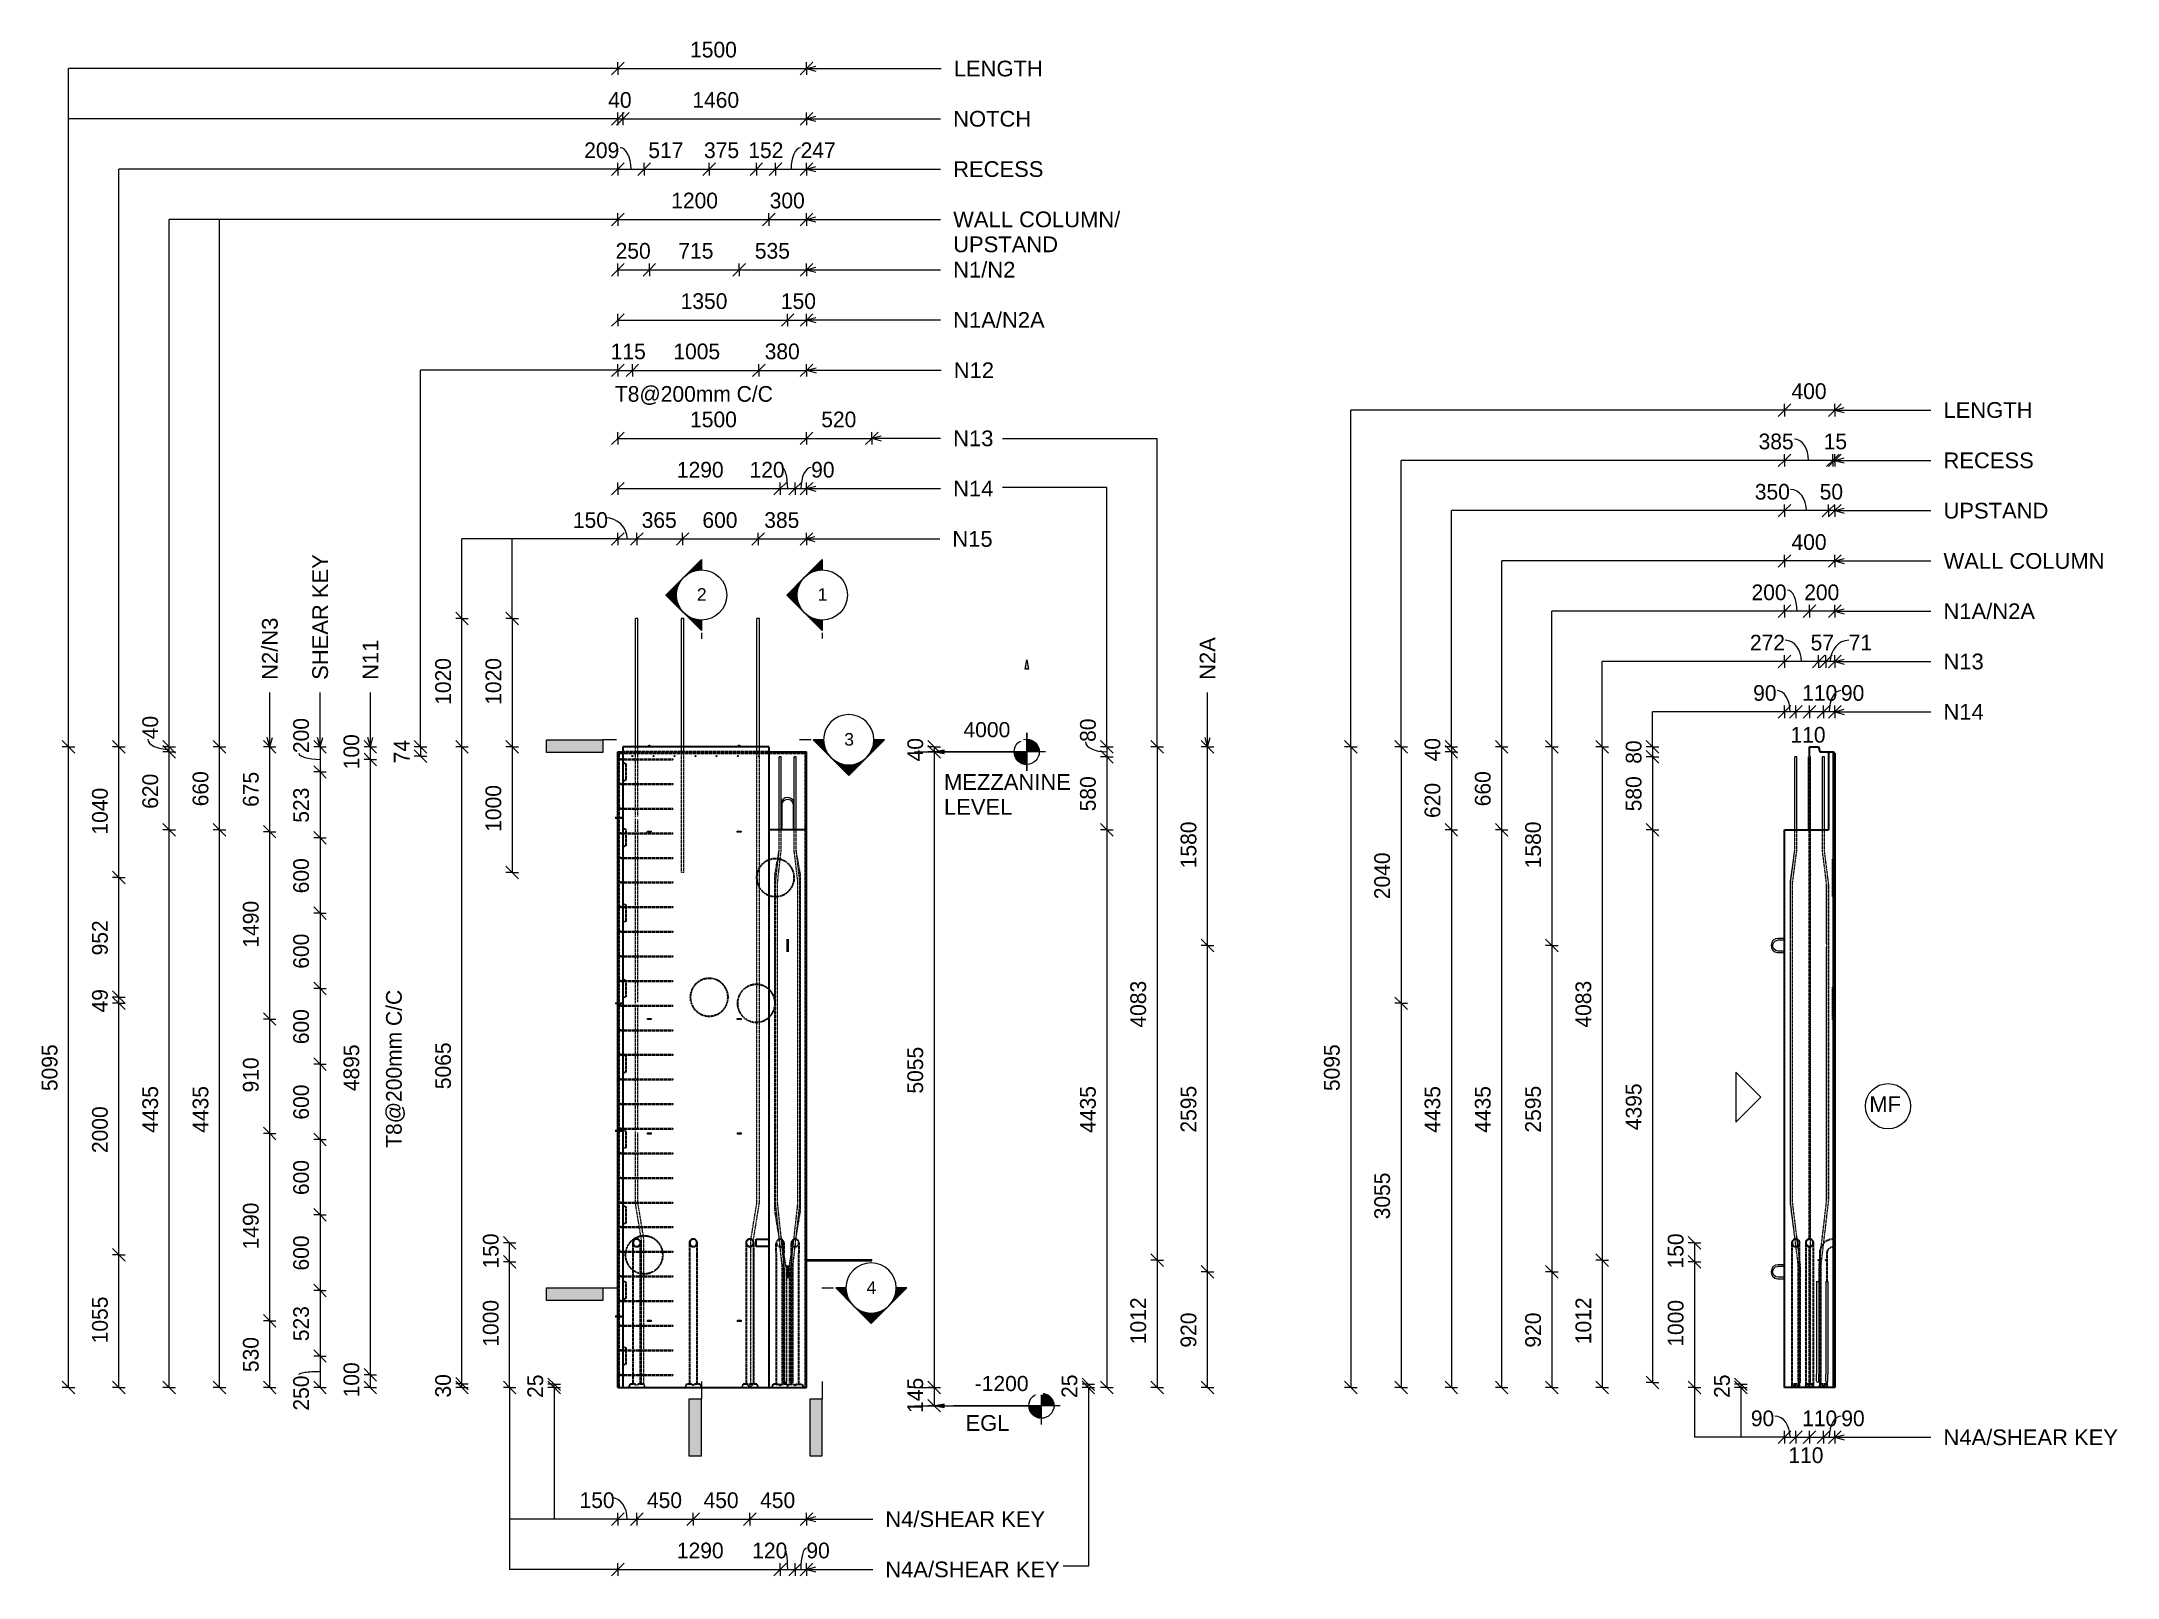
# Model space of a CAD drawing. Header units: millimetres. Extents: x -245 to 16264, y -2906 to 9309.
import ezdxf

# ---------------------------------------------------------------- set-up
doc = ezdxf.new("R2010")
doc.units = ezdxf.units.MM
doc.linetypes.add('Dash', pattern=[6.36, 3.18, -3.18])
for name, color, linetype, lineweight in [('A-ANNO-DIMS', 211, 'Continuous', 9), ('A-ANNO-DIMS-50', 211, 'Continuous', 9), ('A-DETL-GENF', 92, 'Continuous', 18), ('A-DETL-MBND', 5, 'Continuous', 18), ('A-DETL-THIN', 151, 'Continuous', 18), ('A-GENM', 13, 'Continuous', 18), ('A-WALL', 113, 'Continuous', 25), ('A-WALL-HDLN', 110, 'Dash', 25), ('G-ANNO-DIMS', 111, 'Continuous', 9), ('G-ANNO-SYMB', 111, 'Continuous', 9), ('G-ANNO-TEXT', 231, 'Continuous', 9), ('S-RBAR', 171, 'Continuous', 18)]:
    doc.layers.add(name, color=color, linetype=linetype, lineweight=lineweight)
doc.styles.add('Arial', font='arial.ttf', dxfattribs={"height": 100})
doc.styles.add('Arial_1', font='arial.ttf', dxfattribs={"height": 125})
doc.styles.add('Arial_2', font='arial.ttf', dxfattribs={"height": 120})
doc.styles.add('Nirmala UI Semilight', font='NirmalaS.ttf', dxfattribs={"height": 125})
doc.dimstyles.new('Arrow_Filled_-_2_5_NI_UI', dxfattribs={"dimscale": 304.8, "dimtxt": 130.920493, "dimasz": 0.328084, "dimexe": 0.164042, "dimexo": 0.0625, "dimgap": 0.164042, "dimtad": 1, "dimdec": 0, "dimzin": 0, "dimdsep": 46, "dimtxsty": 'Nirmala UI Semilight', "dimblk1": 'OBLIQUE', "dimblk2": 'OBLIQUE', "dimsah": 1, "dimcen": 0.09, "dimazin": 0, "dimtfac": 1, "dimtdec": 4, "dimtix": 1, "dimtmove": 1, "dimatfit": 3, "dimfxl": 0.164042, "dimfxlon": 1, "dimtvp": 1, "dimtolj": 1, "dimtzin": 0, "dimarcsym": 2})
doc.dimstyles.new('Arrow_Filled_-_2_5_NI_UI_1', dxfattribs={"dimscale": 304.8, "dimtxt": 130.920493, "dimasz": 0.328084, "dimexe": 0.164042, "dimexo": 0.0625, "dimgap": 0.164042, "dimtad": 1, "dimdec": 0, "dimzin": 0, "dimdsep": 46, "dimtxsty": 'Nirmala UI Semilight', "dimblk1": 'OBLIQUE', "dimblk2": 'OBLIQUE', "dimsah": 1, "dimcen": 0.09, "dimazin": 0, "dimtfac": 1, "dimtdec": 4, "dimtix": 1, "dimtmove": 0, "dimatfit": 3, "dimfxl": 0.164042, "dimfxlon": 1, "dimtvp": 1, "dimtolj": 1, "dimtzin": 0, "dimarcsym": 2})
doc.dimstyles.new('Arrow_Filled_-_2_5_NI_UI_2', dxfattribs={"dimscale": 304.8, "dimtxt": 130.920493, "dimasz": 0.328084, "dimexe": 0.164042, "dimexo": 0.0625, "dimgap": 0.164042, "dimtad": 1, "dimdec": 0, "dimzin": 0, "dimdsep": 46, "dimtxsty": 'Nirmala UI Semilight', "dimblk1": 'OBLIQUE', "dimblk2": 'OBLIQUE', "dimsah": 1, "dimcen": 0.09, "dimazin": 0, "dimtfac": 1, "dimtdec": 4, "dimtix": 1, "dimtmove": 2, "dimatfit": 3, "dimfxl": 0.164042, "dimfxlon": 1, "dimtvp": 1, "dimtolj": 1, "dimtzin": 0, "dimarcsym": 2})

msp = doc.modelspace()

# ---------------------------------------------------------------- texts
at = {"layer": 'G-ANNO-SYMB', "char_height": 100, "width": 96.202, "attachment_point": 1, "style": 'Arial'}
for s, insert in [('2', (4967, 4961.5)), ('1', (5927, 4961.5)), ('3', (6138.8, 3809.4)), ('4', (6316.6, -550.6))]:
    msp.add_mtext(s, dxfattribs=dict(at, insert=insert))
at = {"layer": 'G-ANNO-TEXT', "color": 7, "char_height": 125, "attachment_point": 1, "style": 'Arial_1'}
for s, insert, width in [('LENGTH', (7009.5, 9156.6), 857.806), ('NOTCH', (7005.1, 8757.1), 753.586), ('RECESS', (7005.1, 8357.1), 865.822), ('WALL COLUMN/', (7005.1, 7957.1), 1611.392), ('UPSTAND', (7005.1, 7758.7), 1010.126), ('N1/N2', (7005.1, 7557.1), 597.257), ('N1A/N2A', (7005.1, 7157.1), 877.848), ('N12', (7009.5, 6757.1), 384.81), ('LENGTH', (14880.6, 6440.7), 857.806), ('N13', (7005.1, 6215.8), 384.81), ('RECESS', (14880.6, 6040.7), 865.822), ('N14', (7005.1, 5815.8), 384.81), ('UPSTAND', (14880.6, 5640.7), 1010.126), ('N15', (6998.5, 5415.8), 384.81), ('WALL COLUMN', (14880.6, 5240.7), 1551.265), ('N1A/N2A', (14880.6, 4840.7), 877.848), ('N13', (14880.6, 4440.7), 384.81), ('N14', (14880.6, 4040.7), 384.81), ('MEZZANINE', (6932.4, 3482.6), 1214.557), ('LEVEL', (6932.4, 3284.2), 653.375), ('MF', (14290.9, 920.9), 300.633), ('EGL', (7103.3, -1615), 420.886), ('N4A/SHEAR KEY', (14880.6, -1728.9), 1675.527), ('N4/SHEAR KEY', (6465.4, -2379.5), 1535.232), ('N4A/SHEAR KEY', (6465.4, -2779.5), 1675.527)]:
    msp.add_mtext(s, dxfattribs=dict(at, insert=insert, width=width))
at = {"layer": 'G-ANNO-TEXT', "color": 7, "char_height": 125, "attachment_point": 1, "rotation": 90, "style": 'Arial_1'}
for s, insert, width in [('SHEAR KEY', (1908.6, 4232.4), 1206.54), ('N2/N3', (1508.6, 4232.4), 597.257), ('N11', (2308.6, 4232.4), 384.81), ('N2A', (8965.8, 4232.4), 408.861)]:
    msp.add_mtext(s, dxfattribs=dict(at, insert=insert, width=width))

# ---------------------------------------------------------------- blocks, each defined once
blk = doc.blocks.new('RR spread anchor face based - RR-SA-3_0-200-1726827-Elevation Front')
at = {"layer": 'A-GENM'}
for p, q in [((4584, 3708), (4584, 3713)), ((4584, 3713), (4594, 3713)), ((4584, 3700), (4584, 3708)), ((4594, 3708), (4584, 3708)), ((4594, 3713), (4594, 3708)), ((4594, 3708), (4594, 3700))]:
    blk.add_line(p, q, dxfattribs=at)
blk = doc.blocks.new('RR spread anchor face based - RR-SA-2_5-150-1726819-Elevation Front')
at = {"layer": 'A-GENM'}
for p, q in [((4574, 630), (4576, 630)), ((4574, 620), (4574, 630)), ((4576, 620), (4574, 620)), ((4576, 630), (4601, 630)), ((4576, 630), (4576, 620)), ((4601, 620), (4576, 620)), ((4601, 630), (4604, 630)), ((4601, 630), (4601, 620)), ((4604, 620), (4601, 620)), ((4604, 630), (4604, 620))]:
    blk.add_line(p, q, dxfattribs=at)
blk = doc.blocks.new('12_7Ø_ Lifting Insert_COLUMN - 12_9Ø Lifting insert-1653171-Elevation Front')
at = {"layer": 'A-GENM'}
for p, q in [((5645, 3040), (5645, 3240)), ((5732, 3240), (5732, 3040))]:
    blk.add_line(p, q, dxfattribs=at)
at = {"layer": 'A-GENM', "flags": 128}
for points in [[(5741, 3261), (5729, 3279), (5712, 3291), (5691, 3296), (5670, 3293), (5651, 3282), (5638, 3265), (5637, 3260)], [(5645, 3240), (5649, 3258), (5661, 3273), (5677, 3282), (5696, 3283), (5714, 3276), (5726, 3262), (5732, 3244), (5732, 3240)]]:
    blk.add_lwpolyline(points, dxfattribs=at)
blk = doc.blocks.new('12_7Ø_ Lifting Insert_COLUMN - 12_9Ø Lifting insert-V1-Elevation Front')
at = {"layer": 'A-GENM', "flags": 128}
for points in [[(5682, 2170), (5682, 2166), (5682, 2154), (5682, 2137), (5682, 2117), (5682, 2098), (5682, 2082), (5682, 2072), (5682, 2070)], [(5695, 2070), (5695, 2074), (5695, 2086), (5695, 2103), (5695, 2123), (5695, 2142), (5695, 2158), (5695, 2168), (5695, 2170)]]:
    blk.add_lwpolyline(points, dxfattribs=at)
blk = doc.blocks.new('RR spread anchor face based - RR-SA-2_5-150-1876458-Elevation Front')
at = {"layer": 'A-GENM'}
for p, q in [((5289, 630), (5291, 630)), ((5289, 620), (5289, 630)), ((5291, 620), (5289, 620)), ((5291, 630), (5316, 630)), ((5291, 620), (5291, 630)), ((5316, 620), (5291, 620)), ((5316, 630), (5319, 630)), ((5316, 620), (5316, 630)), ((5319, 620), (5316, 620)), ((5319, 630), (5319, 620))]:
    blk.add_line(p, q, dxfattribs=at)
blk = doc.blocks.new('RR spread anchor face based - RR-SA-3_0-200-1876459-Elevation Front')
at = {"layer": 'A-GENM'}
for p, q in [((4319, 3140), (4324, 3140)), ((4319, 3140), (4319, 3130)), ((4324, 3140), (4379, 3140)), ((4324, 3140), (4324, 3130)), ((4324, 3130), (4319, 3130)), ((4379, 3130), (4324, 3130))]:
    blk.add_line(p, q, dxfattribs=at)
blk = doc.blocks.new('12_7Ø_ Lifting Insert_COLUMN - 12_9Ø Lifting insert-1653171-Elevation Right')
at = {"layer": 'A-GENM'}
for p, q in [((17735, 2176), (17685, 2176)), ((17685, 2164), (17735, 2164)), ((17735, 2076), (17685, 2076)), ((17685, 2064), (17735, 2064))]:
    blk.add_line(p, q, dxfattribs=at)
at = {"layer": 'A-GENM', "flags": 128}
for points in [[(17685, 2176), (17664, 2172), (17646, 2161), (17634, 2143), (17629, 2122), (17632, 2101), (17643, 2083), (17660, 2070), (17681, 2064), (17685, 2064)], [(17685, 2076), (17667, 2080), (17652, 2092), (17643, 2109), (17642, 2127), (17650, 2145), (17663, 2158), (17681, 2163), (17685, 2164)]]:
    blk.add_lwpolyline(points, dxfattribs=at)
blk = doc.blocks.new('Detail View - M_Section Tail - Filled Horizontal-14034-Elevation Front')
at = {"layer": 'G-ANNO-SYMB'}
blk.add_hatch(color=256, dxfattribs=at).paths.add_polyline_path([(4220, 3656), (4220, 3756), (3770, 3756), (3770, 3656)])
for p, q in [((3770, 3656), (3770, 3756)), ((3770, 3756), (4220, 3756)), ((4220, 3656), (3770, 3656)), ((4220, 3756), (4220, 3656))]:
    blk.add_line(p, q, dxfattribs=at)
blk = doc.blocks.new('Detail View - M_Section Head - Filled SHOP DWG-1002450-Elevation Front')
at = {"layer": 'G-ANNO-SYMB'}
h = blk.add_hatch(color=256, dxfattribs=at)
edge = h.paths.add_edge_path()
edge.add_line((5893, 3756), (5975, 3756))
edge.add_arc((6175, 3756), 200, 180, 225)
edge.add_line((6034, 3614), (5893, 3756))
h = blk.add_hatch(color=256, dxfattribs=at)
edge = h.paths.add_edge_path()
edge.add_line((6458, 3756), (6317, 3614))
edge.add_arc((6175, 3756), 200, 315, 360)
edge.add_line((6375, 3756), (6458, 3756))
h = blk.add_hatch(color=256, dxfattribs=at)
edge = h.paths.add_edge_path()
edge.add_line((6175, 3473), (6034, 3614))
edge.add_arc((6175, 3756), 200, 225, 270)
edge.add_line((6175, 3556), (6175, 3473))
h = blk.add_hatch(color=256, dxfattribs=at)
edge = h.paths.add_edge_path()
edge.add_line((6175, 3473), (6175, 3556))
edge.add_arc((6175, 3756), 200, 270, 315)
edge.add_line((6317, 3614), (6175, 3473))
for p, q in [((6175, 3473), (5893, 3756)), ((5975, 3756), (5893, 3756)), ((5893, 3756), (6034, 3614)), ((5975, 3756), (5893, 3756)), ((6175, 3473), (6458, 3756)), ((6317, 3614), (6458, 3756)), ((6375, 3756), (6458, 3756)), ((6458, 3756), (6375, 3756)), ((6034, 3614), (6175, 3473)), ((6175, 3473), (6317, 3614)), ((6175, 3556), (6175, 3473)), ((6175, 3473), (6175, 3556))]:
    blk.add_line(p, q, dxfattribs=at)
for start, end in [(360, 180), (180, 360), (180, 225), (315, 0), (225, 270), (270, 315)]:
    blk.add_arc((6175, 3756), 200, start, end, dxfattribs=at)
blk = doc.blocks.new('DIMBLOCK1-Elevation Front')
at = {"layer": 'A-ANNO-DIMS-50'}
for p, q in [((4339, 5353), (4289, 5303)), ((4339, 5353), (4389, 5403)), ((4339, 5353), (4339, 5403)), ((4339, 5353), (4489, 5353)), ((4339, 5353), (4339, 5303)), ((4489, 5353), (4439, 5303)), ((4489, 5353), (4539, 5403)), ((4489, 5353), (4489, 5403)), ((4489, 5353), (4489, 5303))]:
    blk.add_line(p, q, dxfattribs=at)
blk.add_ellipse((4239, 5353), major_axis=(175, 0), ratio=0.964294, start_param=0, end_param=1.570796, dxfattribs=at)
at = {"layer": 'A-ANNO-DIMS-50', "color": 0, "insert": (3981, 5566), "char_height": 125, "width": 308.5, "attachment_point": 1, "line_spacing_factor": 1.142579, "style": 'Nirmala UI Semilight'}
blk.add_mtext('150', dxfattribs=at)
blk = doc.blocks.new('_Oblique')
at = {"color": 0, "linetype": 'ByBlock', "lineweight": -2}
blk.add_line((-0.5, -0.5), (0.5, 0.5), dxfattribs=at)
blk = doc.blocks.new('DIMBLOCK2-Elevation Front')
at = {"layer": 'A-ANNO-DIMS-50'}
for p, q in [((4489, 5353), (4439, 5303)), ((4489, 5353), (4539, 5403)), ((4489, 5353), (4489, 5403)), ((4489, 5353), (4854, 5353)), ((4489, 5353), (4489, 5303)), ((4854, 5353), (4804, 5303)), ((4854, 5353), (4904, 5403)), ((4854, 5353), (4854, 5403)), ((4854, 5353), (4854, 5303))]:
    blk.add_line(p, q, dxfattribs=at)
at = {"layer": 'A-ANNO-DIMS-50', "color": 0, "insert": (4528, 5566), "char_height": 125, "width": 342.77, "attachment_point": 1, "line_spacing_factor": 1.142579, "style": 'Nirmala UI Semilight'}
blk.add_mtext('365', dxfattribs=at)
blk = doc.blocks.new('DIMBLOCK3-Elevation Front')
at = {"layer": 'A-ANNO-DIMS-50'}
for p, q in [((4854, 5353), (4804, 5303)), ((4854, 5353), (4904, 5403)), ((4854, 5353), (4854, 5403)), ((4854, 5353), (5454, 5353)), ((4854, 5353), (4854, 5303)), ((5454, 5353), (5404, 5303)), ((5454, 5353), (5504, 5403)), ((5454, 5353), (5454, 5403)), ((5454, 5353), (5454, 5303))]:
    blk.add_line(p, q, dxfattribs=at)
at = {"layer": 'A-ANNO-DIMS-50', "color": 0, "insert": (5011, 5566), "char_height": 125, "width": 342.77, "attachment_point": 1, "line_spacing_factor": 1.142579, "style": 'Nirmala UI Semilight'}
blk.add_mtext('600', dxfattribs=at)
blk = doc.blocks.new('DIMBLOCK4-Elevation Front')
at = {"layer": 'A-ANNO-DIMS-50'}
for p, q in [((5454, 5353), (5404, 5303)), ((5454, 5353), (5504, 5403)), ((5454, 5353), (5454, 5403)), ((5454, 5353), (5839, 5353)), ((5454, 5353), (5454, 5303)), ((5839, 5353), (5789, 5303)), ((5839, 5353), (5889, 5403)), ((5839, 5353), (5839, 5403)), ((5839, 5353), (5839, 5303))]:
    blk.add_line(p, q, dxfattribs=at)
at = {"layer": 'A-ANNO-DIMS-50', "color": 0, "insert": (5503, 5566), "char_height": 125, "width": 342.77, "attachment_point": 1, "line_spacing_factor": 1.142579, "style": 'Nirmala UI Semilight'}
blk.add_mtext('385', dxfattribs=at)
blk = doc.blocks.new('DIMBLOCK5-Elevation Front')
at = {"layer": 'A-ANNO-DIMS-50'}
for p, q in [((4339, 6153), (4289, 6103)), ((4339, 6153), (4389, 6203)), ((4339, 6153), (4339, 6203)), ((4339, 6153), (5839, 6153)), ((4339, 6153), (4339, 6103)), ((5839, 6153), (5789, 6103)), ((5839, 6153), (5889, 6203)), ((5839, 6153), (5839, 6203)), ((5839, 6153), (5839, 6103))]:
    blk.add_line(p, q, dxfattribs=at)
at = {"layer": 'A-ANNO-DIMS-50', "color": 0, "insert": (4913, 6366), "char_height": 125, "width": 422.75, "attachment_point": 1, "line_spacing_factor": 1.142579, "style": 'Nirmala UI Semilight'}
blk.add_mtext('1500', dxfattribs=at)
blk = doc.blocks.new('DIMBLOCK6-Elevation Front')
at = {"layer": 'A-ANNO-DIMS-50'}
for p, q in [((5839, 6153), (5789, 6103)), ((5839, 6153), (5889, 6203)), ((5839, 6153), (5839, 6203)), ((5839, 6153), (6359, 6153)), ((5839, 6153), (5839, 6103)), ((6359, 6153), (6309, 6103)), ((6359, 6153), (6409, 6203)), ((6359, 6153), (6359, 6203)), ((6359, 6153), (6359, 6103))]:
    blk.add_line(p, q, dxfattribs=at)
at = {"layer": 'A-ANNO-DIMS-50', "color": 0, "insert": (5956, 6366), "char_height": 125, "width": 342.77, "attachment_point": 1, "line_spacing_factor": 1.142579, "style": 'Nirmala UI Semilight'}
blk.add_mtext('520', dxfattribs=at)
blk = doc.blocks.new('DIMBLOCK7-Elevation Front')
at = {"layer": 'A-ANNO-DIMS-50'}
for p, q in [((4339, 5753), (4389, 5803)), ((4339, 5753), (4339, 5803)), ((5629, 5753), (5679, 5803)), ((5629, 5753), (5629, 5803)), ((4339, 5753), (4289, 5703)), ((4339, 5753), (5629, 5753)), ((4339, 5753), (4339, 5703)), ((5629, 5753), (5579, 5703)), ((5629, 5753), (5629, 5703))]:
    blk.add_line(p, q, dxfattribs=at)
at = {"layer": 'A-ANNO-DIMS-50', "color": 0, "insert": (4808, 5966), "char_height": 125, "width": 422.75, "attachment_point": 1, "line_spacing_factor": 1.142579, "style": 'Nirmala UI Semilight'}
blk.add_mtext('1290', dxfattribs=at)
blk = doc.blocks.new('DIMBLOCK8-Elevation Front')
at = {"layer": 'A-ANNO-DIMS-50'}
for p, q in [((5629, 5753), (5679, 5803)), ((5629, 5753), (5629, 5803)), ((5749, 5753), (5799, 5803)), ((5749, 5753), (5749, 5803)), ((5629, 5753), (5579, 5703)), ((5629, 5753), (5749, 5753)), ((5629, 5753), (5629, 5703)), ((5749, 5753), (5699, 5703)), ((5749, 5753), (5749, 5703))]:
    blk.add_line(p, q, dxfattribs=at)
blk.add_ellipse((5643, 5753), major_axis=(0, 169), ratio=0.274014, start_param=4.712389, end_param=6.283185, dxfattribs=at)
at = {"layer": 'A-ANNO-DIMS-50', "color": 0, "insert": (5386, 5966), "char_height": 125, "width": 308.5, "attachment_point": 1, "line_spacing_factor": 1.142579, "style": 'Nirmala UI Semilight'}
blk.add_mtext('120', dxfattribs=at)
blk = doc.blocks.new('DIMBLOCK9-Elevation Front')
at = {"layer": 'A-ANNO-DIMS-50'}
for p, q in [((5749, 5753), (5799, 5803)), ((5749, 5753), (5749, 5803)), ((5839, 5753), (5889, 5803)), ((5839, 5753), (5839, 5803)), ((5749, 5753), (5699, 5703)), ((5749, 5753), (5839, 5753)), ((5749, 5753), (5749, 5703)), ((5839, 5753), (5789, 5703)), ((5839, 5753), (5839, 5703))]:
    blk.add_line(p, q, dxfattribs=at)
blk.add_ellipse((5876, 5753), major_axis=(0, 169), ratio=0.483727, start_param=0, end_param=1.570796, dxfattribs=at)
at = {"layer": 'A-ANNO-DIMS-50', "color": 0, "insert": (5876, 5966), "char_height": 125, "width": 228.52, "attachment_point": 1, "line_spacing_factor": 1.142579, "style": 'Nirmala UI Semilight'}
blk.add_mtext('90', dxfattribs=at)
blk = doc.blocks.new('DIMBLOCK10-Elevation Front')
at = {"layer": 'A-ANNO-DIMS-50'}
for p, q in [((4339, 6694), (4289, 6644)), ((4339, 6694), (4389, 6744)), ((4339, 6694), (4339, 6744)), ((4339, 6694), (4454, 6694)), ((4339, 6694), (4339, 6644)), ((4454, 6694), (4404, 6644)), ((4454, 6694), (4504, 6744)), ((4454, 6694), (4454, 6744)), ((4454, 6694), (4454, 6644))]:
    blk.add_line(p, q, dxfattribs=at)
at = {"layer": 'A-ANNO-DIMS-50', "color": 0, "insert": (4282, 6907), "char_height": 125, "width": 274.22, "attachment_point": 1, "line_spacing_factor": 1.142579, "style": 'Nirmala UI Semilight'}
blk.add_mtext('115', dxfattribs=at)
blk = doc.blocks.new('DIMBLOCK11-Elevation Front')
at = {"layer": 'A-ANNO-DIMS-50'}
for p, q in [((4454, 6694), (4404, 6644)), ((4454, 6694), (4504, 6744)), ((4454, 6694), (4454, 6744)), ((4454, 6694), (5459, 6694)), ((4454, 6694), (4454, 6644)), ((5459, 6694), (5409, 6644)), ((5459, 6694), (5509, 6744)), ((5459, 6694), (5459, 6744)), ((5459, 6694), (5459, 6644))]:
    blk.add_line(p, q, dxfattribs=at)
at = {"layer": 'A-ANNO-DIMS-50', "color": 0, "char_height": 125, "attachment_point": 1, "line_spacing_factor": 1.142579, "style": 'Nirmala UI Semilight'}
for s, insert, width in [('1005', (4780, 6907), 422.75), ('T8@200mm C/C', (4315, 6569), 1539.62)]:
    blk.add_mtext(s, dxfattribs=dict(at, insert=insert, width=width))
blk = doc.blocks.new('DIMBLOCK12-Elevation Front')
at = {"layer": 'A-ANNO-DIMS-50'}
for p, q in [((5459, 6694), (5409, 6644)), ((5459, 6694), (5509, 6744)), ((5459, 6694), (5459, 6744)), ((5459, 6694), (5839, 6694)), ((5459, 6694), (5459, 6644)), ((5839, 6694), (5789, 6644)), ((5839, 6694), (5889, 6744)), ((5839, 6694), (5839, 6744)), ((5839, 6694), (5839, 6644))]:
    blk.add_line(p, q, dxfattribs=at)
at = {"layer": 'A-ANNO-DIMS-50', "color": 0, "insert": (5506, 6907), "char_height": 125, "width": 342.77, "attachment_point": 1, "line_spacing_factor": 1.142579, "style": 'Nirmala UI Semilight'}
blk.add_mtext('380', dxfattribs=at)
blk = doc.blocks.new('DIMBLOCK13-Elevation Front')
at = {"layer": 'A-ANNO-DIMS-50'}
for p, q in [((3099, -1365), (3049, -1315)), ((3099, -1395), (3049, -1345)), ((3099, -1365), (3049, -1365)), ((3099, -1395), (3049, -1395)), ((3099, -1395), (3099, -1365)), ((3099, -1365), (3149, -1415)), ((3099, -1365), (3149, -1365)), ((3099, -1395), (3149, -1445)), ((3099, -1395), (3149, -1395))]:
    blk.add_line(p, q, dxfattribs=at)
at = {"layer": 'A-ANNO-DIMS-50', "color": 0, "insert": (2886, -1475), "char_height": 125, "width": 228.52, "attachment_point": 1, "rotation": 90, "line_spacing_factor": 1.142579, "style": 'Nirmala UI Semilight'}
blk.add_mtext('30', dxfattribs=at)
blk = doc.blocks.new('DIMBLOCK14-Elevation Front')
at = {"layer": 'A-ANNO-DIMS-50'}
for p, q in [((3099, 3700), (3049, 3750)), ((3099, 3700), (3049, 3700)), ((3099, -1365), (3099, 3700)), ((3099, 3700), (3149, 3650)), ((3099, 3700), (3149, 3700)), ((3099, -1365), (3049, -1315)), ((3099, -1365), (3049, -1365)), ((3099, -1365), (3149, -1415)), ((3099, -1365), (3149, -1365))]:
    blk.add_line(p, q, dxfattribs=at)
at = {"layer": 'A-ANNO-DIMS-50', "color": 0, "insert": (2886, 977), "char_height": 125, "width": 457.03, "attachment_point": 1, "rotation": 90, "line_spacing_factor": 1.142579, "style": 'Nirmala UI Semilight'}
blk.add_mtext('5065', dxfattribs=at)
blk = doc.blocks.new('DIMBLOCK15-Elevation Front')
at = {"layer": 'A-ANNO-DIMS-50'}
for p, q in [((3099, 4720), (3049, 4770)), ((3099, 4720), (3049, 4720)), ((3099, 3700), (3099, 4720)), ((3099, 4720), (3149, 4670)), ((3099, 4720), (3149, 4720)), ((3099, 3700), (3049, 3750)), ((3099, 3700), (3049, 3700)), ((3099, 3700), (3149, 3650)), ((3099, 3700), (3149, 3700))]:
    blk.add_line(p, q, dxfattribs=at)
at = {"layer": 'A-ANNO-DIMS-50', "color": 0, "insert": (2886, 4034), "char_height": 125, "width": 422.75, "attachment_point": 1, "rotation": 90, "line_spacing_factor": 1.142579, "style": 'Nirmala UI Semilight'}
blk.add_mtext('1020', dxfattribs=at)
blk = doc.blocks.new('DIMBLOCK16-Elevation Front')
at = {"layer": 'A-ANNO-DIMS-50'}
for p, q in [((3499, 4720), (3449, 4770)), ((3499, 4720), (3449, 4720)), ((3499, 4720), (3499, 3700)), ((3499, 4720), (3549, 4670)), ((3499, 4720), (3549, 4720)), ((3499, 3700), (3449, 3750)), ((3499, 3700), (3449, 3700)), ((3499, 3700), (3549, 3650)), ((3499, 3700), (3549, 3700))]:
    blk.add_line(p, q, dxfattribs=at)
at = {"layer": 'A-ANNO-DIMS-50', "color": 0, "insert": (3286, 4034), "char_height": 125, "width": 422.75, "attachment_point": 1, "rotation": 90, "line_spacing_factor": 1.142579, "style": 'Nirmala UI Semilight'}
blk.add_mtext('1020', dxfattribs=at)
blk = doc.blocks.new('DIMBLOCK17-Elevation Front')
at = {"layer": 'A-ANNO-DIMS-50'}
for p, q in [((3499, 3700), (3449, 3750)), ((3499, 3700), (3449, 3700)), ((3499, 3700), (3499, 2700)), ((3499, 3700), (3549, 3650)), ((3499, 3700), (3549, 3700)), ((3499, 2700), (3449, 2750)), ((3499, 2700), (3449, 2700)), ((3499, 2700), (3549, 2650)), ((3499, 2700), (3549, 2700))]:
    blk.add_line(p, q, dxfattribs=at)
at = {"layer": 'A-ANNO-DIMS-50', "color": 0, "insert": (3286, 3024), "char_height": 125, "width": 422.75, "attachment_point": 1, "rotation": 90, "line_spacing_factor": 1.142579, "style": 'Nirmala UI Semilight'}
blk.add_mtext('1000', dxfattribs=at)
blk = doc.blocks.new('DIMBLOCK18-Elevation Front')
at = {"layer": 'A-ANNO-DIMS-50'}
for p, q in [((8227, 3700), (8177, 3750)), ((8227, 3700), (8177, 3700)), ((8227, 3620), (8177, 3670)), ((8227, 3700), (8227, 3620)), ((8227, 3700), (8277, 3650)), ((8227, 3700), (8277, 3700)), ((8227, 3620), (8177, 3620)), ((8227, 3620), (8277, 3570)), ((8227, 3620), (8277, 3620))]:
    blk.add_line(p, q, dxfattribs=at)
blk.add_ellipse((8227, 3739), major_axis=(169, 0), ratio=0.466569, start_param=3.141593, end_param=4.712389, dxfattribs=at)
at = {"layer": 'A-ANNO-DIMS-50', "color": 0, "insert": (8014, 3739), "char_height": 125, "width": 228.52, "attachment_point": 1, "rotation": 90, "line_spacing_factor": 1.142579, "style": 'Nirmala UI Semilight'}
blk.add_mtext('80', dxfattribs=at)
blk = doc.blocks.new('DIMBLOCK19-Elevation Front')
at = {"layer": 'A-ANNO-DIMS-50'}
for p, q in [((8227, 3620), (8177, 3670)), ((8227, 3620), (8177, 3620)), ((8227, 3620), (8227, 3040)), ((8227, 3620), (8277, 3570)), ((8227, 3620), (8277, 3620)), ((8227, 3040), (8177, 3090)), ((8227, 3040), (8177, 3040)), ((8227, 3040), (8277, 2990)), ((8227, 3040), (8277, 3040))]:
    blk.add_line(p, q, dxfattribs=at)
at = {"layer": 'A-ANNO-DIMS-50', "color": 0, "insert": (8014, 3187), "char_height": 125, "width": 342.77, "attachment_point": 1, "rotation": 90, "line_spacing_factor": 1.142579, "style": 'Nirmala UI Semilight'}
blk.add_mtext('580', dxfattribs=at)
blk = doc.blocks.new('DIMBLOCK20-Elevation Front')
at = {"layer": 'A-ANNO-DIMS-50'}
for p, q in [((8227, 3040), (8177, 3090)), ((8227, 3040), (8177, 3040)), ((8227, 3040), (8227, -1395)), ((8227, 3040), (8277, 2990)), ((8227, 3040), (8277, 3040)), ((8227, -1395), (8177, -1345)), ((8227, -1395), (8177, -1395)), ((8227, -1395), (8277, -1445)), ((8227, -1395), (8277, -1395))]:
    blk.add_line(p, q, dxfattribs=at)
at = {"layer": 'A-ANNO-DIMS-50', "color": 0, "insert": (8014, 630), "char_height": 125, "width": 462.74, "attachment_point": 1, "rotation": 90, "line_spacing_factor": 1.142579, "style": 'Nirmala UI Semilight'}
blk.add_mtext('4435', dxfattribs=at)
blk = doc.blocks.new('DIMBLOCK21-Elevation Front')
at = {"layer": 'A-ANNO-DIMS-50'}
for p, q in [((8627, 3700), (8577, 3750)), ((8627, 3700), (8577, 3700)), ((8627, 3700), (8627, -383)), ((8627, 3700), (8677, 3650)), ((8627, 3700), (8677, 3700)), ((8627, -383), (8577, -333)), ((8627, -383), (8577, -383)), ((8627, -383), (8677, -433)), ((8627, -383), (8677, -383))]:
    blk.add_line(p, q, dxfattribs=at)
at = {"layer": 'A-ANNO-DIMS-50', "color": 0, "insert": (8414, 1467), "char_height": 125, "width": 459.89, "attachment_point": 1, "rotation": 90, "line_spacing_factor": 1.142579, "style": 'Nirmala UI Semilight'}
blk.add_mtext('4083', dxfattribs=at)
blk = doc.blocks.new('DIMBLOCK22-Elevation Front')
at = {"layer": 'A-ANNO-DIMS-50'}
for p, q in [((8627, -383), (8577, -333)), ((8627, -383), (8577, -383)), ((8627, -383), (8627, -1395)), ((8627, -383), (8677, -433)), ((8627, -383), (8677, -383)), ((8627, -1395), (8577, -1345)), ((8627, -1395), (8577, -1395)), ((8627, -1395), (8677, -1445)), ((8627, -1395), (8677, -1395))]:
    blk.add_line(p, q, dxfattribs=at)
at = {"layer": 'A-ANNO-DIMS-50', "color": 0, "insert": (8414, -1051), "char_height": 125, "width": 388.48, "attachment_point": 1, "rotation": 90, "line_spacing_factor": 1.142579, "style": 'Nirmala UI Semilight'}
blk.add_mtext('1012', dxfattribs=at)
blk = doc.blocks.new('DIMBLOCK23-Elevation Front')
at = {"layer": 'A-ANNO-DIMS-50'}
for p, q in [((2770, 3700), (2720, 3750)), ((2770, 3700), (2720, 3700)), ((2770, 3626), (2720, 3676)), ((2770, 3700), (2770, 3626)), ((2770, 3700), (2820, 3650)), ((2770, 3700), (2820, 3700)), ((2770, 3626), (2720, 3626)), ((2770, 3626), (2820, 3576)), ((2770, 3626), (2820, 3626))]:
    blk.add_line(p, q, dxfattribs=at)
at = {"layer": 'A-ANNO-DIMS-50', "color": 0, "insert": (2557, 3569), "char_height": 125, "width": 225.66, "attachment_point": 1, "rotation": 90, "line_spacing_factor": 1.142579, "style": 'Nirmala UI Semilight'}
blk.add_mtext('74', dxfattribs=at)
blk = doc.blocks.new('DIMBLOCK24-Elevation Front')
at = {"layer": 'A-ANNO-DIMS-50'}
for p, q in [((2370, 3700), (2320, 3750)), ((2370, 3700), (2320, 3700)), ((2370, 3600), (2320, 3650)), ((2370, 3700), (2370, 3600)), ((2370, 3700), (2420, 3650)), ((2370, 3700), (2420, 3700)), ((2370, 3600), (2320, 3600)), ((2370, 3600), (2420, 3550)), ((2370, 3600), (2420, 3600))]:
    blk.add_line(p, q, dxfattribs=at)
at = {"layer": 'A-ANNO-DIMS-50', "color": 0, "insert": (2157, 3521), "char_height": 125, "width": 308.5, "attachment_point": 1, "rotation": 90, "line_spacing_factor": 1.142579, "style": 'Nirmala UI Semilight'}
blk.add_mtext('100', dxfattribs=at)
blk = doc.blocks.new('DIMBLOCK25-Elevation Front')
at = {"layer": 'A-ANNO-DIMS-50'}
for p, q in [((2370, 3600), (2320, 3650)), ((2370, 3600), (2320, 3600)), ((2370, 3600), (2370, -1295)), ((2370, 3600), (2420, 3550)), ((2370, 3600), (2420, 3600)), ((2370, -1295), (2320, -1245)), ((2370, -1295), (2320, -1295)), ((2370, -1295), (2420, -1345)), ((2370, -1295), (2420, -1295))]:
    blk.add_line(p, q, dxfattribs=at)
at = {"layer": 'A-ANNO-DIMS-50', "color": 0, "char_height": 125, "attachment_point": 1, "rotation": 90, "line_spacing_factor": 1.142579, "style": 'Nirmala UI Semilight'}
for s, insert, width in [('T8@200mm C/C', (2495, 511), 1539.62), ('4895', (2157, 961), 459.89)]:
    blk.add_mtext(s, dxfattribs=dict(at, insert=insert, width=width))
blk = doc.blocks.new('DIMBLOCK26-Elevation Front')
at = {"layer": 'A-ANNO-DIMS-50'}
for p, q in [((2370, -1295), (2320, -1245)), ((2370, -1295), (2320, -1295)), ((2370, -1295), (2370, -1395)), ((2370, -1295), (2420, -1345)), ((2370, -1295), (2420, -1295)), ((2370, -1395), (2320, -1345)), ((2370, -1395), (2320, -1395)), ((2370, -1395), (2420, -1445)), ((2370, -1395), (2420, -1395))]:
    blk.add_line(p, q, dxfattribs=at)
at = {"layer": 'A-ANNO-DIMS-50', "color": 0, "insert": (2157, -1474), "char_height": 125, "width": 308.5, "attachment_point": 1, "rotation": 90, "line_spacing_factor": 1.142579, "style": 'Nirmala UI Semilight'}
blk.add_mtext('100', dxfattribs=at)
blk = doc.blocks.new('DIMBLOCK27-Elevation Front')
at = {"layer": 'A-ANNO-DIMS-50'}
for p, q in [((1970, 3700), (1920, 3750)), ((1970, 3700), (1920, 3700)), ((1970, 3700), (1970, 3500)), ((1970, 3700), (2020, 3650)), ((1970, 3700), (2020, 3700)), ((1970, 3500), (1920, 3550)), ((1970, 3500), (1920, 3500)), ((1970, 3500), (2020, 3450)), ((1970, 3500), (2020, 3500))]:
    blk.add_line(p, q, dxfattribs=at)
blk.add_ellipse((1970, 3650), major_axis=(169, 0), ratio=0.295861, start_param=3.141593, end_param=4.712389, dxfattribs=at)
at = {"layer": 'A-ANNO-DIMS-50', "color": 0, "insert": (1757, 3650), "char_height": 125, "width": 342.77, "attachment_point": 1, "rotation": 90, "line_spacing_factor": 1.142579, "style": 'Nirmala UI Semilight'}
blk.add_mtext('200', dxfattribs=at)
blk = doc.blocks.new('DIMBLOCK28-Elevation Front')
at = {"layer": 'A-ANNO-DIMS-50'}
for p, q in [((1970, 3500), (1920, 3550)), ((1970, 3500), (1920, 3500)), ((1970, 3500), (1970, 2977)), ((1970, 3500), (2020, 3450)), ((1970, 3500), (2020, 3500)), ((1970, 2977), (1920, 3027)), ((1970, 2977), (1920, 2977)), ((1970, 2977), (2020, 2927)), ((1970, 2977), (2020, 2977))]:
    blk.add_line(p, q, dxfattribs=at)
at = {"layer": 'A-ANNO-DIMS-50', "color": 0, "insert": (1757, 3096), "char_height": 125, "width": 342.77, "attachment_point": 1, "rotation": 90, "line_spacing_factor": 1.142579, "style": 'Nirmala UI Semilight'}
blk.add_mtext('523', dxfattribs=at)
blk = doc.blocks.new('DIMBLOCK29-Elevation Front')
at = {"layer": 'A-ANNO-DIMS-50'}
for p, q in [((1970, 2977), (1920, 3027)), ((1970, 2977), (1920, 2977)), ((1970, 2977), (1970, 2377)), ((1970, 2977), (2020, 2927)), ((1970, 2977), (2020, 2977)), ((1970, 2377), (1920, 2427)), ((1970, 2377), (1920, 2377)), ((1970, 2377), (2020, 2327)), ((1970, 2377), (2020, 2377))]:
    blk.add_line(p, q, dxfattribs=at)
at = {"layer": 'A-ANNO-DIMS-50', "color": 0, "insert": (1757, 2535), "char_height": 125, "width": 342.77, "attachment_point": 1, "rotation": 90, "line_spacing_factor": 1.142579, "style": 'Nirmala UI Semilight'}
blk.add_mtext('600', dxfattribs=at)
blk = doc.blocks.new('DIMBLOCK30-Elevation Front')
at = {"layer": 'A-ANNO-DIMS-50'}
for p, q in [((1970, 2377), (1920, 2427)), ((1970, 2377), (1920, 2377)), ((1970, 2377), (1970, 1777)), ((1970, 2377), (2020, 2327)), ((1970, 2377), (2020, 2377)), ((1970, 1777), (1920, 1827)), ((1970, 1777), (1920, 1777)), ((1970, 1777), (2020, 1727)), ((1970, 1777), (2020, 1777))]:
    blk.add_line(p, q, dxfattribs=at)
at = {"layer": 'A-ANNO-DIMS-50', "color": 0, "insert": (1757, 1935), "char_height": 125, "width": 342.77, "attachment_point": 1, "rotation": 90, "line_spacing_factor": 1.142579, "style": 'Nirmala UI Semilight'}
blk.add_mtext('600', dxfattribs=at)
blk = doc.blocks.new('DIMBLOCK31-Elevation Front')
at = {"layer": 'A-ANNO-DIMS-50'}
for p, q in [((1970, 1777), (1920, 1827)), ((1970, 1777), (1920, 1777)), ((1970, 1777), (1970, 1177)), ((1970, 1777), (2020, 1727)), ((1970, 1777), (2020, 1777)), ((1970, 1177), (1920, 1227)), ((1970, 1177), (1920, 1177)), ((1970, 1177), (2020, 1127)), ((1970, 1177), (2020, 1177))]:
    blk.add_line(p, q, dxfattribs=at)
at = {"layer": 'A-ANNO-DIMS-50', "color": 0, "insert": (1757, 1335), "char_height": 125, "width": 342.77, "attachment_point": 1, "rotation": 90, "line_spacing_factor": 1.142579, "style": 'Nirmala UI Semilight'}
blk.add_mtext('600', dxfattribs=at)
blk = doc.blocks.new('DIMBLOCK32-Elevation Front')
at = {"layer": 'A-ANNO-DIMS-50'}
for p, q in [((1970, 1177), (1920, 1227)), ((1970, 1177), (1920, 1177)), ((1970, 1177), (1970, 577)), ((1970, 1177), (2020, 1127)), ((1970, 1177), (2020, 1177)), ((1970, 577), (1920, 627)), ((1970, 577), (1920, 577)), ((1970, 577), (2020, 527)), ((1970, 577), (2020, 577))]:
    blk.add_line(p, q, dxfattribs=at)
at = {"layer": 'A-ANNO-DIMS-50', "color": 0, "insert": (1757, 735), "char_height": 125, "width": 342.77, "attachment_point": 1, "rotation": 90, "line_spacing_factor": 1.142579, "style": 'Nirmala UI Semilight'}
blk.add_mtext('600', dxfattribs=at)
blk = doc.blocks.new('DIMBLOCK33-Elevation Front')
at = {"layer": 'A-ANNO-DIMS-50'}
for p, q in [((1970, 577), (1920, 627)), ((1970, 577), (1920, 577)), ((1970, 577), (1970, -23)), ((1970, 577), (2020, 527)), ((1970, 577), (2020, 577)), ((1970, -23), (1920, 27)), ((1970, -23), (1920, -23)), ((1970, -23), (2020, -73)), ((1970, -23), (2020, -23))]:
    blk.add_line(p, q, dxfattribs=at)
at = {"layer": 'A-ANNO-DIMS-50', "color": 0, "insert": (1757, 135), "char_height": 125, "width": 342.77, "attachment_point": 1, "rotation": 90, "line_spacing_factor": 1.142579, "style": 'Nirmala UI Semilight'}
blk.add_mtext('600', dxfattribs=at)
blk = doc.blocks.new('DIMBLOCK34-Elevation Front')
at = {"layer": 'A-ANNO-DIMS-50'}
for p, q in [((1970, -23), (1920, 27)), ((1970, -23), (1920, -23)), ((1970, -23), (1970, -623)), ((1970, -23), (2020, -73)), ((1970, -23), (2020, -23)), ((1970, -623), (1920, -573)), ((1970, -623), (1920, -623)), ((1970, -623), (2020, -673)), ((1970, -623), (2020, -623))]:
    blk.add_line(p, q, dxfattribs=at)
at = {"layer": 'A-ANNO-DIMS-50', "color": 0, "insert": (1757, -465), "char_height": 125, "width": 342.77, "attachment_point": 1, "rotation": 90, "line_spacing_factor": 1.142579, "style": 'Nirmala UI Semilight'}
blk.add_mtext('600', dxfattribs=at)
blk = doc.blocks.new('DIMBLOCK35-Elevation Front')
at = {"layer": 'A-ANNO-DIMS-50'}
for p, q in [((1970, -623), (1920, -573)), ((1970, -623), (1920, -623)), ((1970, -623), (1970, -1145)), ((1970, -623), (2020, -673)), ((1970, -623), (2020, -623)), ((1970, -1145), (1920, -1095)), ((1970, -1145), (1920, -1145)), ((1970, -1145), (2020, -1195)), ((1970, -1145), (2020, -1145))]:
    blk.add_line(p, q, dxfattribs=at)
at = {"layer": 'A-ANNO-DIMS-50', "color": 0, "insert": (1757, -1027), "char_height": 125, "width": 342.77, "attachment_point": 1, "rotation": 90, "line_spacing_factor": 1.142579, "style": 'Nirmala UI Semilight'}
blk.add_mtext('523', dxfattribs=at)
blk = doc.blocks.new('DIMBLOCK36-Elevation Front')
at = {"layer": 'A-ANNO-DIMS-50'}
for p, q in [((1970, -1145), (1920, -1095)), ((1970, -1145), (1920, -1145)), ((1970, -1145), (1970, -1395)), ((1970, -1145), (2020, -1195)), ((1970, -1145), (2020, -1145)), ((1970, -1395), (1920, -1345)), ((1970, -1395), (1920, -1395)), ((1970, -1395), (2020, -1445)), ((1970, -1395), (2020, -1395))]:
    blk.add_line(p, q, dxfattribs=at)
blk.add_ellipse((1970, -1293), major_axis=(169, 0), ratio=0.136256, start_param=1.570796, end_param=3.141593, dxfattribs=at)
at = {"layer": 'A-ANNO-DIMS-50', "color": 0, "insert": (1757, -1579), "char_height": 125, "width": 342.77, "attachment_point": 1, "rotation": 90, "line_spacing_factor": 1.142579, "style": 'Nirmala UI Semilight'}
blk.add_mtext('250', dxfattribs=at)
blk = doc.blocks.new('DIMBLOCK37-Elevation Front')
at = {"layer": 'A-ANNO-DIMS-50'}
for p, q in [((4339, 7094), (4389, 7144)), ((4339, 7094), (4339, 7144)), ((5689, 7094), (5739, 7144)), ((5689, 7094), (5689, 7144)), ((4339, 7094), (4289, 7044)), ((4339, 7094), (5689, 7094)), ((4339, 7094), (4339, 7044)), ((5689, 7094), (5639, 7044)), ((5689, 7094), (5689, 7044))]:
    blk.add_line(p, q, dxfattribs=at)
at = {"layer": 'A-ANNO-DIMS-50', "color": 0, "insert": (4838, 7307), "char_height": 125, "width": 422.75, "attachment_point": 1, "line_spacing_factor": 1.142579, "style": 'Nirmala UI Semilight'}
blk.add_mtext('1350', dxfattribs=at)
blk = doc.blocks.new('DIMBLOCK38-Elevation Front')
at = {"layer": 'A-ANNO-DIMS-50'}
for p, q in [((5689, 7094), (5739, 7144)), ((5689, 7094), (5689, 7144)), ((5839, 7094), (5889, 7144)), ((5839, 7094), (5839, 7144)), ((5689, 7094), (5639, 7044)), ((5689, 7094), (5839, 7094)), ((5689, 7094), (5689, 7044)), ((5839, 7094), (5789, 7044)), ((5839, 7094), (5839, 7044))]:
    blk.add_line(p, q, dxfattribs=at)
at = {"layer": 'A-ANNO-DIMS-50', "color": 0, "insert": (5635, 7307), "char_height": 125, "width": 308.5, "attachment_point": 1, "line_spacing_factor": 1.142579, "style": 'Nirmala UI Semilight'}
blk.add_mtext('150', dxfattribs=at)
blk = doc.blocks.new('DIMBLOCK39-Elevation Front')
at = {"layer": 'A-ANNO-DIMS-50'}
for p, q in [((4339, 7494), (4289, 7444)), ((4339, 7494), (4389, 7544)), ((4339, 7494), (4339, 7544)), ((4339, 7494), (4589, 7494)), ((4339, 7494), (4339, 7444)), ((4589, 7494), (4539, 7444)), ((4589, 7494), (4639, 7544)), ((4589, 7494), (4589, 7544)), ((4589, 7494), (4589, 7444))]:
    blk.add_line(p, q, dxfattribs=at)
at = {"layer": 'A-ANNO-DIMS-50', "color": 0, "insert": (4321, 7707), "char_height": 125, "width": 342.77, "attachment_point": 1, "line_spacing_factor": 1.142579, "style": 'Nirmala UI Semilight'}
blk.add_mtext('250', dxfattribs=at)
blk = doc.blocks.new('DIMBLOCK40-Elevation Front')
at = {"layer": 'A-ANNO-DIMS-50'}
for p, q in [((4589, 7494), (4539, 7444)), ((4589, 7494), (4639, 7544)), ((4589, 7494), (4589, 7544)), ((4589, 7494), (5304, 7494)), ((4589, 7494), (4589, 7444)), ((5304, 7494), (5254, 7444)), ((5304, 7494), (5354, 7544)), ((5304, 7494), (5304, 7544)), ((5304, 7494), (5304, 7444))]:
    blk.add_line(p, q, dxfattribs=at)
at = {"layer": 'A-ANNO-DIMS-50', "color": 0, "insert": (4820, 7707), "char_height": 125, "width": 302.78, "attachment_point": 1, "line_spacing_factor": 1.142579, "style": 'Nirmala UI Semilight'}
blk.add_mtext('715', dxfattribs=at)
blk = doc.blocks.new('DIMBLOCK41-Elevation Front')
at = {"layer": 'A-ANNO-DIMS-50'}
for p, q in [((5304, 7494), (5254, 7444)), ((5304, 7494), (5354, 7544)), ((5304, 7494), (5304, 7544)), ((5304, 7494), (5839, 7494)), ((5304, 7494), (5304, 7444)), ((5839, 7494), (5789, 7444)), ((5839, 7494), (5889, 7544)), ((5839, 7494), (5839, 7544)), ((5839, 7494), (5839, 7444))]:
    blk.add_line(p, q, dxfattribs=at)
at = {"layer": 'A-ANNO-DIMS-50', "color": 0, "insert": (5428, 7707), "char_height": 125, "width": 342.77, "attachment_point": 1, "line_spacing_factor": 1.142579, "style": 'Nirmala UI Semilight'}
blk.add_mtext('535', dxfattribs=at)
blk = doc.blocks.new('DIMBLOCK42-Elevation Front')
at = {"layer": 'A-ANNO-DIMS-50'}
for p, q in [((9027, -475), (8977, -425)), ((9027, -475), (8977, -475)), ((9027, -1395), (9027, -475)), ((9027, -475), (9077, -525)), ((9027, -475), (9077, -475)), ((9027, -1395), (8977, -1345)), ((9027, -1395), (8977, -1395)), ((9027, -1395), (9077, -1445)), ((9027, -1395), (9077, -1395))]:
    blk.add_line(p, q, dxfattribs=at)
at = {"layer": 'A-ANNO-DIMS-50', "color": 0, "insert": (8814, -1078), "char_height": 125, "width": 342.77, "attachment_point": 1, "rotation": 90, "line_spacing_factor": 1.142579, "style": 'Nirmala UI Semilight'}
blk.add_mtext('920', dxfattribs=at)
blk = doc.blocks.new('DIMBLOCK43-Elevation Front')
at = {"layer": 'A-ANNO-DIMS-50'}
for p, q in [((9027, 2120), (8977, 2170)), ((9027, 2120), (8977, 2120)), ((9027, -475), (9027, 2120)), ((9027, 2120), (9077, 2070)), ((9027, 2120), (9077, 2120)), ((9027, -475), (8977, -425)), ((9027, -475), (8977, -475)), ((9027, -475), (9077, -525)), ((9027, -475), (9077, -475))]:
    blk.add_line(p, q, dxfattribs=at)
at = {"layer": 'A-ANNO-DIMS-50', "color": 0, "insert": (8814, 632), "char_height": 125, "width": 457.03, "attachment_point": 1, "rotation": 90, "line_spacing_factor": 1.142579, "style": 'Nirmala UI Semilight'}
blk.add_mtext('2595', dxfattribs=at)
blk = doc.blocks.new('DIMBLOCK44-Elevation Front')
at = {"layer": 'A-ANNO-DIMS-50'}
for p, q in [((9027, 3700), (8977, 3750)), ((9027, 3700), (8977, 3700)), ((9027, 2120), (9027, 3700)), ((9027, 3700), (9077, 3650)), ((9027, 3700), (9077, 3700)), ((9027, 2120), (8977, 2170)), ((9027, 2120), (8977, 2120)), ((9027, 2120), (9077, 2070)), ((9027, 2120), (9077, 2120))]:
    blk.add_line(p, q, dxfattribs=at)
at = {"layer": 'A-ANNO-DIMS-50', "color": 0, "insert": (8814, 2734), "char_height": 125, "width": 422.75, "attachment_point": 1, "rotation": 90, "line_spacing_factor": 1.142579, "style": 'Nirmala UI Semilight'}
blk.add_mtext('1580', dxfattribs=at)
blk = doc.blocks.new('DIMBLOCK45-Elevation Front')
at = {"layer": 'A-ANNO-DIMS-50'}
for p, q in [((1570, -865), (1520, -815)), ((1570, -865), (1520, -865)), ((1570, -1395), (1570, -865)), ((1570, -865), (1620, -915)), ((1570, -865), (1620, -865)), ((1570, -1395), (1520, -1345)), ((1570, -1395), (1520, -1395)), ((1570, -1395), (1620, -1445)), ((1570, -1395), (1620, -1395))]:
    blk.add_line(p, q, dxfattribs=at)
at = {"layer": 'A-ANNO-DIMS-50', "color": 0, "insert": (1357, -1273), "char_height": 125, "width": 342.77, "attachment_point": 1, "rotation": 90, "line_spacing_factor": 1.142579, "style": 'Nirmala UI Semilight'}
blk.add_mtext('530', dxfattribs=at)
blk = doc.blocks.new('DIMBLOCK46-Elevation Front')
at = {"layer": 'A-ANNO-DIMS-50'}
for p, q in [((1570, 625), (1520, 675)), ((1570, 625), (1520, 625)), ((1570, -865), (1570, 625)), ((1570, 625), (1620, 575)), ((1570, 625), (1620, 625)), ((1570, -865), (1520, -815)), ((1570, -865), (1520, -865)), ((1570, -865), (1620, -915)), ((1570, -865), (1620, -865))]:
    blk.add_line(p, q, dxfattribs=at)
at = {"layer": 'A-ANNO-DIMS-50', "color": 0, "insert": (1357, -297), "char_height": 125, "width": 425.61, "attachment_point": 1, "rotation": 90, "line_spacing_factor": 1.142579, "style": 'Nirmala UI Semilight'}
blk.add_mtext('1490', dxfattribs=at)
blk = doc.blocks.new('DIMBLOCK47-Elevation Front')
at = {"layer": 'A-ANNO-DIMS-50'}
for p, q in [((1570, 1535), (1520, 1585)), ((1570, 1535), (1520, 1535)), ((1570, 625), (1570, 1535)), ((1570, 1535), (1620, 1485)), ((1570, 1535), (1620, 1535)), ((1570, 625), (1520, 675)), ((1570, 625), (1520, 625)), ((1570, 625), (1620, 575)), ((1570, 625), (1620, 625))]:
    blk.add_line(p, q, dxfattribs=at)
at = {"layer": 'A-ANNO-DIMS-50', "color": 0, "insert": (1357, 951), "char_height": 125, "width": 308.5, "attachment_point": 1, "rotation": 90, "line_spacing_factor": 1.142579, "style": 'Nirmala UI Semilight'}
blk.add_mtext('910', dxfattribs=at)
blk = doc.blocks.new('DIMBLOCK48-Elevation Front')
at = {"layer": 'A-ANNO-DIMS-50'}
for p, q in [((1570, 3025), (1520, 3075)), ((1570, 3025), (1520, 3025)), ((1570, 1535), (1570, 3025)), ((1570, 3025), (1620, 2975)), ((1570, 3025), (1620, 3025)), ((1570, 1535), (1520, 1585)), ((1570, 1535), (1520, 1535)), ((1570, 1535), (1620, 1485)), ((1570, 1535), (1620, 1535))]:
    blk.add_line(p, q, dxfattribs=at)
at = {"layer": 'A-ANNO-DIMS-50', "color": 0, "insert": (1357, 2103), "char_height": 125, "width": 425.61, "attachment_point": 1, "rotation": 90, "line_spacing_factor": 1.142579, "style": 'Nirmala UI Semilight'}
blk.add_mtext('1490', dxfattribs=at)
blk = doc.blocks.new('DIMBLOCK49-Elevation Front')
at = {"layer": 'A-ANNO-DIMS-50'}
for p, q in [((1570, 3700), (1520, 3750)), ((1570, 3700), (1520, 3700)), ((1570, 3025), (1570, 3700)), ((1570, 3700), (1620, 3650)), ((1570, 3700), (1620, 3700)), ((1570, 3025), (1520, 3075)), ((1570, 3025), (1520, 3025)), ((1570, 3025), (1620, 2975)), ((1570, 3025), (1620, 3025))]:
    blk.add_line(p, q, dxfattribs=at)
at = {"layer": 'A-ANNO-DIMS-50', "color": 0, "insert": (1357, 3222), "char_height": 125, "width": 337.06, "attachment_point": 1, "rotation": 90, "line_spacing_factor": 1.142579, "style": 'Nirmala UI Semilight'}
blk.add_mtext('675', dxfattribs=at)
blk = doc.blocks.new('DIMBLOCK50-Elevation Front')
at = {"layer": 'A-ANNO-DIMS-50'}
for p, q in [((4339, 7894), (4389, 7944)), ((4339, 7894), (4339, 7944)), ((5539, 7894), (5589, 7944)), ((5539, 7894), (5539, 7944)), ((4339, 7894), (4289, 7844)), ((4339, 7894), (5539, 7894)), ((4339, 7894), (4339, 7844)), ((5539, 7894), (5489, 7844)), ((5539, 7894), (5539, 7844))]:
    blk.add_line(p, q, dxfattribs=at)
at = {"layer": 'A-ANNO-DIMS-50', "color": 0, "insert": (4763, 8107), "char_height": 125, "width": 422.75, "attachment_point": 1, "line_spacing_factor": 1.142579, "style": 'Nirmala UI Semilight'}
blk.add_mtext('1200', dxfattribs=at)
blk = doc.blocks.new('DIMBLOCK51-Elevation Front')
at = {"layer": 'A-ANNO-DIMS-50'}
for p, q in [((5539, 7894), (5589, 7944)), ((5539, 7894), (5539, 7944)), ((5839, 7894), (5889, 7944)), ((5839, 7894), (5839, 7944)), ((5539, 7894), (5489, 7844)), ((5539, 7894), (5839, 7894)), ((5539, 7894), (5539, 7844)), ((5839, 7894), (5789, 7844)), ((5839, 7894), (5839, 7844))]:
    blk.add_line(p, q, dxfattribs=at)
at = {"layer": 'A-ANNO-DIMS-50', "color": 0, "insert": (5546, 8107), "char_height": 125, "width": 342.77, "attachment_point": 1, "line_spacing_factor": 1.142579, "style": 'Nirmala UI Semilight'}
blk.add_mtext('300', dxfattribs=at)
blk = doc.blocks.new('DIMBLOCK52-Elevation Front')
at = {"layer": 'A-ANNO-DIMS-50'}
for p, q in [((770, 3040), (720, 3090)), ((770, 3040), (720, 3040)), ((770, -1395), (770, 3040)), ((770, 3040), (820, 2990)), ((770, 3040), (820, 3040)), ((770, -1395), (720, -1345)), ((770, -1395), (720, -1395)), ((770, -1395), (820, -1445)), ((770, -1395), (820, -1395))]:
    blk.add_line(p, q, dxfattribs=at)
at = {"layer": 'A-ANNO-DIMS-50', "color": 0, "insert": (557, 630), "char_height": 125, "width": 462.74, "attachment_point": 1, "rotation": 90, "line_spacing_factor": 1.142579, "style": 'Nirmala UI Semilight'}
blk.add_mtext('4435', dxfattribs=at)
blk = doc.blocks.new('DIMBLOCK53-Elevation Front')
at = {"layer": 'A-ANNO-DIMS-50'}
for p, q in [((770, 3660), (720, 3710)), ((770, 3660), (720, 3660)), ((770, 3040), (770, 3660)), ((770, 3660), (820, 3610)), ((770, 3660), (820, 3660)), ((770, 3040), (720, 3090)), ((770, 3040), (720, 3040)), ((770, 3040), (820, 2990)), ((770, 3040), (820, 3040))]:
    blk.add_line(p, q, dxfattribs=at)
at = {"layer": 'A-ANNO-DIMS-50', "color": 0, "insert": (557, 3207), "char_height": 125, "width": 342.77, "attachment_point": 1, "rotation": 90, "line_spacing_factor": 1.142579, "style": 'Nirmala UI Semilight'}
blk.add_mtext('620', dxfattribs=at)
blk = doc.blocks.new('DIMBLOCK54-Elevation Front')
at = {"layer": 'A-ANNO-DIMS-50'}
for p, q in [((770, 3700), (720, 3750)), ((770, 3660), (720, 3710)), ((770, 3700), (720, 3700)), ((770, 3660), (720, 3660)), ((770, 3660), (770, 3700)), ((770, 3700), (820, 3650)), ((770, 3700), (820, 3700)), ((770, 3660), (820, 3610)), ((770, 3660), (820, 3660))]:
    blk.add_line(p, q, dxfattribs=at)
blk.add_ellipse((770, 3760), major_axis=(169, 0), ratio=0.470981, start_param=3.141593, end_param=4.712389, dxfattribs=at)
at = {"layer": 'A-ANNO-DIMS-50', "color": 0, "insert": (557, 3760), "char_height": 125, "width": 231.37, "attachment_point": 1, "rotation": 90, "line_spacing_factor": 1.142579, "style": 'Nirmala UI Semilight'}
blk.add_mtext('40', dxfattribs=at)
blk = doc.blocks.new('DIMBLOCK55-Elevation Front')
at = {"layer": 'A-ANNO-DIMS-50'}
for p, q in [((4339, 8294), (4289, 8244)), ((4339, 8294), (4389, 8344)), ((4339, 8294), (4339, 8344)), ((4339, 8294), (4548, 8294)), ((4339, 8294), (4339, 8244)), ((4548, 8294), (4498, 8244)), ((4548, 8294), (4598, 8344)), ((4548, 8294), (4548, 8344)), ((4548, 8294), (4548, 8244))]:
    blk.add_line(p, q, dxfattribs=at)
blk.add_ellipse((4357, 8294), major_axis=(0, 169), ratio=0.510062, start_param=4.712389, end_param=6.283185, dxfattribs=at)
at = {"layer": 'A-ANNO-DIMS-50', "color": 0, "insert": (4071, 8507), "char_height": 125, "width": 342.77, "attachment_point": 1, "line_spacing_factor": 1.142579, "style": 'Nirmala UI Semilight'}
blk.add_mtext('209', dxfattribs=at)
blk = doc.blocks.new('DIMBLOCK56-Elevation Front')
at = {"layer": 'A-ANNO-DIMS-50'}
for p, q in [((4548, 8294), (4498, 8244)), ((4548, 8294), (4598, 8344)), ((4548, 8294), (4548, 8344)), ((4548, 8294), (5065, 8294)), ((4548, 8294), (4548, 8244)), ((5065, 8294), (5015, 8244)), ((5065, 8294), (5115, 8344)), ((5065, 8294), (5065, 8344)), ((5065, 8294), (5065, 8244))]:
    blk.add_line(p, q, dxfattribs=at)
at = {"layer": 'A-ANNO-DIMS-50', "color": 0, "insert": (4581, 8507), "char_height": 125, "width": 302.78, "attachment_point": 1, "line_spacing_factor": 1.142579, "style": 'Nirmala UI Semilight'}
blk.add_mtext('517', dxfattribs=at)
blk = doc.blocks.new('DIMBLOCK57-Elevation Front')
at = {"layer": 'A-ANNO-DIMS-50'}
for p, q in [((5065, 8294), (5015, 8244)), ((5065, 8294), (5115, 8344)), ((5065, 8294), (5065, 8344)), ((5065, 8294), (5440, 8294)), ((5065, 8294), (5065, 8244)), ((5440, 8294), (5390, 8244)), ((5440, 8294), (5490, 8344)), ((5440, 8294), (5440, 8344)), ((5440, 8294), (5440, 8244))]:
    blk.add_line(p, q, dxfattribs=at)
at = {"layer": 'A-ANNO-DIMS-50', "color": 0, "insert": (5024, 8507), "char_height": 125, "width": 337.06, "attachment_point": 1, "line_spacing_factor": 1.142579, "style": 'Nirmala UI Semilight'}
blk.add_mtext('375', dxfattribs=at)
blk = doc.blocks.new('DIMBLOCK58-Elevation Front')
at = {"layer": 'A-ANNO-DIMS-50'}
for p, q in [((5440, 8294), (5390, 8244)), ((5440, 8294), (5490, 8344)), ((5440, 8294), (5440, 8344)), ((5440, 8294), (5592, 8294)), ((5440, 8294), (5440, 8244)), ((5592, 8294), (5542, 8244)), ((5592, 8294), (5642, 8344)), ((5592, 8294), (5592, 8344)), ((5592, 8294), (5592, 8244))]:
    blk.add_line(p, q, dxfattribs=at)
at = {"layer": 'A-ANNO-DIMS-50', "color": 0, "insert": (5376, 8507), "char_height": 125, "width": 308.5, "attachment_point": 1, "line_spacing_factor": 1.142579, "style": 'Nirmala UI Semilight'}
blk.add_mtext('152', dxfattribs=at)
blk = doc.blocks.new('DIMBLOCK59-Elevation Front')
at = {"layer": 'A-ANNO-DIMS-50'}
for p, q in [((5592, 8294), (5542, 8244)), ((5592, 8294), (5642, 8344)), ((5592, 8294), (5592, 8344)), ((5592, 8294), (5839, 8294)), ((5592, 8294), (5592, 8244)), ((5839, 8294), (5789, 8244)), ((5839, 8294), (5889, 8344)), ((5839, 8294), (5839, 8344)), ((5839, 8294), (5839, 8244))]:
    blk.add_line(p, q, dxfattribs=at)
blk.add_ellipse((5792, 8294), major_axis=(0, 169), ratio=0.450759, start_param=0, end_param=1.570796, dxfattribs=at)
at = {"layer": 'A-ANNO-DIMS-50', "color": 0, "insert": (5792, 8507), "char_height": 125, "width": 339.92, "attachment_point": 1, "line_spacing_factor": 1.142579, "style": 'Nirmala UI Semilight'}
blk.add_mtext('247', dxfattribs=at)
blk = doc.blocks.new('DIMBLOCK60-Elevation Front')
at = {"layer": 'A-ANNO-DIMS-50'}
for p, q in [((370, -340), (320, -290)), ((370, -340), (320, -340)), ((370, -1395), (370, -340)), ((370, -340), (420, -390)), ((370, -340), (420, -340)), ((370, -1395), (320, -1345)), ((370, -1395), (320, -1395)), ((370, -1395), (420, -1445)), ((370, -1395), (420, -1395))]:
    blk.add_line(p, q, dxfattribs=at)
at = {"layer": 'A-ANNO-DIMS-50', "color": 0, "insert": (157, -1044), "char_height": 125, "width": 422.75, "attachment_point": 1, "rotation": 90, "line_spacing_factor": 1.142579, "style": 'Nirmala UI Semilight'}
blk.add_mtext('1055', dxfattribs=at)
blk = doc.blocks.new('DIMBLOCK61-Elevation Front')
at = {"layer": 'A-ANNO-DIMS-50'}
for p, q in [((370, 1660), (320, 1710)), ((370, 1660), (320, 1660)), ((370, -340), (370, 1660)), ((370, 1660), (420, 1610)), ((370, 1660), (420, 1660)), ((370, -340), (320, -290)), ((370, -340), (320, -340)), ((370, -340), (420, -390)), ((370, -340), (420, -340))]:
    blk.add_line(p, q, dxfattribs=at)
at = {"layer": 'A-ANNO-DIMS-50', "color": 0, "insert": (157, 469), "char_height": 125, "width": 457.03, "attachment_point": 1, "rotation": 90, "line_spacing_factor": 1.142579, "style": 'Nirmala UI Semilight'}
blk.add_mtext('2000', dxfattribs=at)
blk = doc.blocks.new('DIMBLOCK62-Elevation Front')
at = {"layer": 'A-ANNO-DIMS-50'}
for p, q in [((370, 1708), (320, 1758)), ((370, 1660), (320, 1710)), ((370, 1708), (320, 1708)), ((370, 1660), (320, 1660)), ((370, 1660), (370, 1708)), ((370, 1708), (420, 1658)), ((370, 1708), (420, 1708)), ((370, 1660), (420, 1610)), ((370, 1660), (420, 1660))]:
    blk.add_line(p, q, dxfattribs=at)
at = {"layer": 'A-ANNO-DIMS-50', "color": 0, "insert": (157, 1587), "char_height": 125, "width": 231.37, "attachment_point": 1, "rotation": 90, "line_spacing_factor": 1.142579, "style": 'Nirmala UI Semilight'}
blk.add_mtext('49', dxfattribs=at)
blk = doc.blocks.new('DIMBLOCK63-Elevation Front')
at = {"layer": 'A-ANNO-DIMS-50'}
for p, q in [((370, 2660), (320, 2710)), ((370, 2660), (320, 2660)), ((370, 1708), (370, 2660)), ((370, 2660), (420, 2610)), ((370, 2660), (420, 2660)), ((370, 1708), (320, 1758)), ((370, 1708), (320, 1708)), ((370, 1708), (420, 1658)), ((370, 1708), (420, 1708))]:
    blk.add_line(p, q, dxfattribs=at)
at = {"layer": 'A-ANNO-DIMS-50', "color": 0, "insert": (157, 2041), "char_height": 125, "width": 342.77, "attachment_point": 1, "rotation": 90, "line_spacing_factor": 1.142579, "style": 'Nirmala UI Semilight'}
blk.add_mtext('952', dxfattribs=at)
blk = doc.blocks.new('DIMBLOCK64-Elevation Front')
at = {"layer": 'A-ANNO-DIMS-50'}
for p, q in [((370, 3700), (320, 3750)), ((370, 3700), (320, 3700)), ((370, 2660), (370, 3700)), ((370, 3700), (420, 3650)), ((370, 3700), (420, 3700)), ((370, 2660), (320, 2710)), ((370, 2660), (320, 2660)), ((370, 2660), (420, 2610)), ((370, 2660), (420, 2660))]:
    blk.add_line(p, q, dxfattribs=at)
at = {"layer": 'A-ANNO-DIMS-50', "color": 0, "insert": (157, 3002), "char_height": 125, "width": 425.61, "attachment_point": 1, "rotation": 90, "line_spacing_factor": 1.142579, "style": 'Nirmala UI Semilight'}
blk.add_mtext('1040', dxfattribs=at)
blk = doc.blocks.new('DIMBLOCK65-Elevation Front')
at = {"layer": 'A-ANNO-DIMS-50'}
for p, q in [((4339, 8694), (4289, 8644)), ((4379, 8694), (4329, 8644)), ((4339, 8694), (4389, 8744)), ((4339, 8694), (4339, 8744)), ((4339, 8694), (4379, 8694)), ((4339, 8694), (4339, 8644)), ((4379, 8694), (4429, 8744)), ((4379, 8694), (4379, 8744)), ((4379, 8694), (4379, 8644))]:
    blk.add_line(p, q, dxfattribs=at)
at = {"layer": 'A-ANNO-DIMS-50', "color": 0, "insert": (4262, 8907), "char_height": 125, "width": 231.37, "attachment_point": 1, "line_spacing_factor": 1.142579, "style": 'Nirmala UI Semilight'}
blk.add_mtext('40', dxfattribs=at)
blk = doc.blocks.new('DIMBLOCK66-Elevation Front')
at = {"layer": 'A-ANNO-DIMS-50'}
for p, q in [((4379, 8694), (4329, 8644)), ((4379, 8694), (4429, 8744)), ((4379, 8694), (4379, 8744)), ((4379, 8694), (5839, 8694)), ((4379, 8694), (4379, 8644)), ((5839, 8694), (5789, 8644)), ((5839, 8694), (5889, 8744)), ((5839, 8694), (5839, 8744)), ((5839, 8694), (5839, 8644))]:
    blk.add_line(p, q, dxfattribs=at)
at = {"layer": 'A-ANNO-DIMS-50', "color": 0, "insert": (4931, 8907), "char_height": 125, "width": 425.61, "attachment_point": 1, "line_spacing_factor": 1.142579, "style": 'Nirmala UI Semilight'}
blk.add_mtext('1460', dxfattribs=at)
blk = doc.blocks.new('DIMBLOCK67-Elevation Front')
at = {"layer": 'A-ANNO-DIMS-50'}
for p, q in [((4339, 9094), (4289, 9044)), ((4339, 9094), (4389, 9144)), ((4339, 9094), (4339, 9144)), ((4339, 9094), (5839, 9094)), ((4339, 9094), (4339, 9044)), ((5839, 9094), (5789, 9044)), ((5839, 9094), (5889, 9144)), ((5839, 9094), (5839, 9144)), ((5839, 9094), (5839, 9044))]:
    blk.add_line(p, q, dxfattribs=at)
at = {"layer": 'A-ANNO-DIMS-50', "color": 0, "insert": (4913, 9307), "char_height": 125, "width": 422.75, "attachment_point": 1, "line_spacing_factor": 1.142579, "style": 'Nirmala UI Semilight'}
blk.add_mtext('1500', dxfattribs=at)
blk = doc.blocks.new('DIMBLOCK68-Elevation Front')
at = {"layer": 'A-ANNO-DIMS-50'}
for p, q in [((-30, 3700), (-80, 3750)), ((-30, 3700), (-80, 3700)), ((-30, -1395), (-30, 3700)), ((-30, 3700), (20, 3650)), ((-30, 3700), (20, 3700)), ((-30, -1395), (-80, -1345)), ((-30, -1395), (-80, -1395)), ((-30, -1395), (20, -1445)), ((-30, -1395), (20, -1395))]:
    blk.add_line(p, q, dxfattribs=at)
at = {"layer": 'A-ANNO-DIMS-50', "color": 0, "insert": (-243, 962), "char_height": 125, "width": 457.03, "attachment_point": 1, "rotation": 90, "line_spacing_factor": 1.142579, "style": 'Nirmala UI Semilight'}
blk.add_mtext('5095', dxfattribs=at)
blk = doc.blocks.new('DIMBLOCK69-Elevation Front')
at = {"layer": 'A-ANNO-DIMS-50'}
for p, q in [((4339, -2442), (4289, -2492)), ((4339, -2442), (4389, -2392)), ((4339, -2442), (4339, -2392)), ((4339, -2442), (4489, -2442)), ((4339, -2442), (4339, -2492)), ((4489, -2442), (4439, -2492)), ((4489, -2442), (4539, -2392)), ((4489, -2442), (4489, -2392)), ((4489, -2442), (4489, -2492))]:
    blk.add_line(p, q, dxfattribs=at)
blk.add_ellipse((4291, -2442), major_axis=(0, 169), ratio=0.725724, start_param=4.712389, end_param=6.283185, dxfattribs=at)
at = {"layer": 'A-ANNO-DIMS-50', "color": 0, "insert": (4034, -2229), "char_height": 125, "width": 308.5, "attachment_point": 1, "line_spacing_factor": 1.142579, "style": 'Nirmala UI Semilight'}
blk.add_mtext('150', dxfattribs=at)
blk = doc.blocks.new('DIMBLOCK70-Elevation Front')
at = {"layer": 'A-ANNO-DIMS-50'}
for p, q in [((4489, -2442), (4439, -2492)), ((4489, -2442), (4539, -2392)), ((4489, -2442), (4489, -2392)), ((4489, -2442), (4938, -2442)), ((4489, -2442), (4489, -2492)), ((4938, -2442), (4888, -2492)), ((4938, -2442), (4988, -2392)), ((4938, -2442), (4938, -2392)), ((4938, -2442), (4938, -2492))]:
    blk.add_line(p, q, dxfattribs=at)
at = {"layer": 'A-ANNO-DIMS-50', "color": 0, "insert": (4570, -2229), "char_height": 125, "width": 345.63, "attachment_point": 1, "line_spacing_factor": 1.142579, "style": 'Nirmala UI Semilight'}
blk.add_mtext('450', dxfattribs=at)
blk = doc.blocks.new('DIMBLOCK71-Elevation Front')
at = {"layer": 'A-ANNO-DIMS-50'}
for p, q in [((4938, -2442), (4888, -2492)), ((4938, -2442), (4988, -2392)), ((4938, -2442), (4938, -2392)), ((4938, -2442), (5389, -2442)), ((4938, -2442), (4938, -2492)), ((5389, -2442), (5339, -2492)), ((5389, -2442), (5439, -2392)), ((5389, -2442), (5389, -2392)), ((5389, -2442), (5389, -2492))]:
    blk.add_line(p, q, dxfattribs=at)
at = {"layer": 'A-ANNO-DIMS-50', "color": 0, "insert": (5020, -2229), "char_height": 125, "width": 345.63, "attachment_point": 1, "line_spacing_factor": 1.142579, "style": 'Nirmala UI Semilight'}
blk.add_mtext('450', dxfattribs=at)
blk = doc.blocks.new('DIMBLOCK72-Elevation Front')
at = {"layer": 'A-ANNO-DIMS-50'}
for p, q in [((5389, -2442), (5339, -2492)), ((5389, -2442), (5439, -2392)), ((5389, -2442), (5389, -2392)), ((5389, -2442), (5839, -2442)), ((5389, -2442), (5389, -2492)), ((5839, -2442), (5789, -2492)), ((5839, -2442), (5889, -2392)), ((5839, -2442), (5839, -2392)), ((5839, -2442), (5839, -2492))]:
    blk.add_line(p, q, dxfattribs=at)
at = {"layer": 'A-ANNO-DIMS-50', "color": 0, "insert": (5470, -2229), "char_height": 125, "width": 345.63, "attachment_point": 1, "line_spacing_factor": 1.142579, "style": 'Nirmala UI Semilight'}
blk.add_mtext('450', dxfattribs=at)
blk = doc.blocks.new('DIMBLOCK73-Elevation Front')
at = {"layer": 'A-ANNO-DIMS-50'}
for p, q in [((3832, -1370), (3782, -1320)), ((3832, -1395), (3782, -1345)), ((3832, -1370), (3782, -1370)), ((3832, -1395), (3782, -1395)), ((3832, -1395), (3832, -1370)), ((3832, -1370), (3882, -1420)), ((3832, -1370), (3882, -1370)), ((3832, -1395), (3882, -1445)), ((3832, -1395), (3882, -1395))]:
    blk.add_line(p, q, dxfattribs=at)
at = {"layer": 'A-ANNO-DIMS-50', "color": 0, "insert": (3619, -1478), "char_height": 125, "width": 228.52, "attachment_point": 1, "rotation": 90, "line_spacing_factor": 1.142579, "style": 'Nirmala UI Semilight'}
blk.add_mtext('25', dxfattribs=at)
blk = doc.blocks.new('DIMBLOCK74-Elevation Front')
at = {"layer": 'A-ANNO-DIMS-50'}
for p, q in [((3478, -395), (3428, -345)), ((3478, -395), (3428, -395)), ((3478, -1395), (3478, -395)), ((3478, -395), (3528, -445)), ((3478, -395), (3528, -395)), ((3478, -1395), (3428, -1345)), ((3478, -1395), (3428, -1395)), ((3478, -1395), (3528, -1445)), ((3478, -1395), (3528, -1395))]:
    blk.add_line(p, q, dxfattribs=at)
at = {"layer": 'A-ANNO-DIMS-50', "color": 0, "insert": (3265, -1071), "char_height": 125, "width": 422.75, "attachment_point": 1, "rotation": 90, "line_spacing_factor": 1.142579, "style": 'Nirmala UI Semilight'}
blk.add_mtext('1000', dxfattribs=at)
blk = doc.blocks.new('DIMBLOCK75-Elevation Front')
at = {"layer": 'A-ANNO-DIMS-50'}
for p, q in [((3478, -245), (3428, -195)), ((3478, -245), (3428, -245)), ((3478, -395), (3478, -245)), ((3478, -245), (3528, -295)), ((3478, -245), (3528, -245)), ((3478, -395), (3428, -345)), ((3478, -395), (3428, -395)), ((3478, -395), (3528, -445)), ((3478, -395), (3528, -395))]:
    blk.add_line(p, q, dxfattribs=at)
at = {"layer": 'A-ANNO-DIMS-50', "color": 0, "insert": (3265, -449), "char_height": 125, "width": 308.5, "attachment_point": 1, "rotation": 90, "line_spacing_factor": 1.142579, "style": 'Nirmala UI Semilight'}
blk.add_mtext('150', dxfattribs=at)
blk = doc.blocks.new('Spot Elevations - M_Spot Elevation - Target Filled-10609-Elevation Front')
at = {"layer": 'G-ANNO-DIMS'}
h = blk.add_hatch(color=256, dxfattribs=at)
edge = h.paths.add_edge_path()
edge.add_line((7590, 3660), (7490, 3660))
edge.add_arc((7590, 3660), 100, 180, 270)
edge.add_line((7590, 3560), (7590, 3660))
h = blk.add_hatch(color=256, dxfattribs=at)
edge = h.paths.add_edge_path()
edge.add_line((7590, 3660), (7690, 3660))
edge.add_arc((7590, 3660), 100, 0, 90)
edge.add_line((7590, 3760), (7590, 3660))
for p, q in [((7590, 3510), (7590, 3810)), ((7740, 3660), (6890, 3660))]:
    blk.add_line(p, q, dxfattribs=at)
blk.add_circle((7590, 3660), 100, dxfattribs=at)
blk = doc.blocks.new('DIMBLOCK76-Elevation Front')
at = {"layer": 'A-ANNO-DIMS-50'}
for p, q in [((6854, 3700), (6804, 3750)), ((6854, 3660), (6804, 3710)), ((6854, 3700), (6804, 3700)), ((6854, 3660), (6804, 3660)), ((6854, 3700), (6854, 3660)), ((6854, 3700), (6904, 3650)), ((6854, 3700), (6904, 3700)), ((6854, 3660), (6904, 3610)), ((6854, 3660), (6904, 3660))]:
    blk.add_line(p, q, dxfattribs=at)
at = {"layer": 'A-ANNO-DIMS-50', "color": 0, "insert": (6641, 3584), "char_height": 125, "width": 231.37, "attachment_point": 1, "rotation": 90, "line_spacing_factor": 1.142579, "style": 'Nirmala UI Semilight'}
blk.add_mtext('40', dxfattribs=at)
blk = doc.blocks.new('DIMBLOCK77-Elevation Front')
at = {"layer": 'A-ANNO-DIMS-50'}
for p, q in [((6854, 3660), (6804, 3710)), ((6854, 3660), (6804, 3660)), ((6854, 3660), (6854, -1395)), ((6854, 3660), (6904, 3610)), ((6854, 3660), (6904, 3660)), ((6854, -1395), (6804, -1345)), ((6854, -1395), (6804, -1395)), ((6854, -1395), (6904, -1445)), ((6854, -1395), (6904, -1395))]:
    blk.add_line(p, q, dxfattribs=at)
at = {"layer": 'A-ANNO-DIMS-50', "color": 0, "insert": (6641, 942), "char_height": 125, "width": 457.03, "attachment_point": 1, "rotation": 90, "line_spacing_factor": 1.142579, "style": 'Nirmala UI Semilight'}
blk.add_mtext('5055', dxfattribs=at)
blk = doc.blocks.new('DIMBLOCK78-Elevation Front')
at = {"layer": 'A-ANNO-DIMS-50'}
for p, q in [((6854, -1395), (6804, -1345)), ((6854, -1395), (6804, -1395)), ((6854, -1395), (6854, -1540)), ((6854, -1395), (6904, -1445)), ((6854, -1395), (6904, -1395)), ((6854, -1540), (6804, -1490)), ((6854, -1540), (6804, -1540)), ((6854, -1540), (6904, -1590)), ((6854, -1540), (6904, -1540))]:
    blk.add_line(p, q, dxfattribs=at)
at = {"layer": 'A-ANNO-DIMS-50', "color": 0, "insert": (6641, -1597), "char_height": 125, "width": 311.35, "attachment_point": 1, "rotation": 90, "line_spacing_factor": 1.142579, "style": 'Nirmala UI Semilight'}
blk.add_mtext('145', dxfattribs=at)
blk = doc.blocks.new('DIMBLOCK79-Elevation Front')
at = {"layer": 'A-ANNO-DIMS-50'}
for p, q in [((1170, 3040), (1120, 3090)), ((1170, 3040), (1120, 3040)), ((1170, -1395), (1170, 3040)), ((1170, 3040), (1220, 2990)), ((1170, 3040), (1220, 3040)), ((1170, -1395), (1120, -1345)), ((1170, -1395), (1120, -1395)), ((1170, -1395), (1220, -1445)), ((1170, -1395), (1220, -1395))]:
    blk.add_line(p, q, dxfattribs=at)
at = {"layer": 'A-ANNO-DIMS-50', "color": 0, "insert": (957, 630), "char_height": 125, "width": 462.74, "attachment_point": 1, "rotation": 90, "line_spacing_factor": 1.142579, "style": 'Nirmala UI Semilight'}
blk.add_mtext('4435', dxfattribs=at)
blk = doc.blocks.new('DIMBLOCK80-Elevation Front')
at = {"layer": 'A-ANNO-DIMS-50'}
for p, q in [((1170, 3700), (1120, 3750)), ((1170, 3700), (1120, 3700)), ((1170, 3040), (1170, 3700)), ((1170, 3700), (1220, 3650)), ((1170, 3700), (1220, 3700)), ((1170, 3040), (1120, 3090)), ((1170, 3040), (1120, 3040)), ((1170, 3040), (1220, 2990)), ((1170, 3040), (1220, 3040))]:
    blk.add_line(p, q, dxfattribs=at)
at = {"layer": 'A-ANNO-DIMS-50', "color": 0, "insert": (957, 3227), "char_height": 125, "width": 342.77, "attachment_point": 1, "rotation": 90, "line_spacing_factor": 1.142579, "style": 'Nirmala UI Semilight'}
blk.add_mtext('660', dxfattribs=at)
blk = doc.blocks.new('DIMBLOCK81-Elevation Front')
at = {"layer": 'A-ANNO-DIMS-50'}
for p, q in [((4339, -2842), (4389, -2792)), ((4339, -2842), (4339, -2792)), ((5629, -2842), (5679, -2792)), ((5629, -2842), (5629, -2792)), ((4339, -2842), (4289, -2892)), ((4339, -2842), (5629, -2842)), ((4339, -2842), (4339, -2892)), ((5629, -2842), (5579, -2892)), ((5629, -2842), (5629, -2892))]:
    blk.add_line(p, q, dxfattribs=at)
at = {"layer": 'A-ANNO-DIMS-50', "color": 0, "insert": (4808, -2629), "char_height": 125, "width": 422.75, "attachment_point": 1, "line_spacing_factor": 1.142579, "style": 'Nirmala UI Semilight'}
blk.add_mtext('1290', dxfattribs=at)
blk = doc.blocks.new('DIMBLOCK82-Elevation Front')
at = {"layer": 'A-ANNO-DIMS-50'}
for p, q in [((5629, -2842), (5679, -2792)), ((5629, -2842), (5629, -2792)), ((5749, -2842), (5799, -2792)), ((5749, -2842), (5749, -2792)), ((5629, -2842), (5579, -2892)), ((5629, -2842), (5749, -2842)), ((5629, -2842), (5629, -2892)), ((5749, -2842), (5699, -2892)), ((5749, -2842), (5749, -2892))]:
    blk.add_line(p, q, dxfattribs=at)
blk.add_ellipse((5664, -2842), major_axis=(0, 169), ratio=0.14904, start_param=4.712389, end_param=6.283185, dxfattribs=at)
at = {"layer": 'A-ANNO-DIMS-50', "color": 0, "insert": (5407, -2629), "char_height": 125, "width": 308.5, "attachment_point": 1, "line_spacing_factor": 1.142579, "style": 'Nirmala UI Semilight'}
blk.add_mtext('120', dxfattribs=at)
blk = doc.blocks.new('DIMBLOCK83-Elevation Front')
at = {"layer": 'A-ANNO-DIMS-50'}
for p, q in [((5749, -2842), (5799, -2792)), ((5749, -2842), (5749, -2792)), ((5839, -2842), (5889, -2792)), ((5839, -2842), (5839, -2792)), ((5749, -2842), (5699, -2892)), ((5749, -2842), (5839, -2842)), ((5749, -2842), (5749, -2892)), ((5839, -2842), (5789, -2892)), ((5839, -2842), (5839, -2892))]:
    blk.add_line(p, q, dxfattribs=at)
blk.add_ellipse((5838, -2842), major_axis=(0, 169), ratio=0.260244, start_param=0, end_param=1.570796, dxfattribs=at)
at = {"layer": 'A-ANNO-DIMS-50', "color": 0, "insert": (5838, -2629), "char_height": 125, "width": 228.52, "attachment_point": 1, "line_spacing_factor": 1.142579, "style": 'Nirmala UI Semilight'}
blk.add_mtext('90', dxfattribs=at)
blk = doc.blocks.new('DIMBLOCK84-Elevation Front')
at = {"layer": 'A-ANNO-DIMS-50'}
for p, q in [((8080, -1370), (8030, -1320)), ((8080, -1395), (8030, -1345)), ((8080, -1370), (8030, -1370)), ((8080, -1395), (8030, -1395)), ((8080, -1395), (8080, -1370)), ((8080, -1370), (8130, -1420)), ((8080, -1370), (8130, -1370)), ((8080, -1395), (8130, -1445)), ((8080, -1395), (8130, -1395))]:
    blk.add_line(p, q, dxfattribs=at)
at = {"layer": 'A-ANNO-DIMS-50', "color": 0, "insert": (7867, -1478), "char_height": 125, "width": 228.52, "attachment_point": 1, "rotation": 90, "line_spacing_factor": 1.142579, "style": 'Nirmala UI Semilight'}
blk.add_mtext('25', dxfattribs=at)
blk = doc.blocks.new('DIMBLOCK85-Elevation Right')
at = {"layer": 'A-ANNO-DIMS-50'}
for p, q in [((13926, 3978), (13876, 3928)), ((13926, 3978), (13976, 4028)), ((13926, 3978), (13926, 4028)), ((14016, 3978), (13926, 3978)), ((13926, 3978), (13926, 3928)), ((14016, 3978), (13966, 3928)), ((14016, 3978), (14066, 4028)), ((14016, 3978), (14016, 4028)), ((14016, 3978), (14016, 3928))]:
    blk.add_line(p, q, dxfattribs=at)
blk.add_ellipse((14065, 3978), major_axis=(0, 169), ratio=0.555106, start_param=0, end_param=1.570796, dxfattribs=at)
at = {"layer": 'A-ANNO-DIMS-50', "color": 0, "insert": (14065, 4191), "char_height": 125, "width": 228.52, "attachment_point": 1, "line_spacing_factor": 1.142579, "style": 'Nirmala UI Semilight'}
blk.add_mtext('90', dxfattribs=at)
blk = doc.blocks.new('DIMBLOCK86-Elevation Right')
at = {"layer": 'A-ANNO-DIMS-50'}
for p, q in [((13816, 3978), (13766, 3928)), ((13816, 3978), (13866, 4028)), ((13816, 3978), (13816, 4028)), ((13926, 3978), (13816, 3978)), ((13816, 3978), (13816, 3928)), ((13926, 3978), (13876, 3928)), ((13926, 3978), (13976, 4028)), ((13926, 3978), (13926, 4028)), ((13926, 3978), (13926, 3928))]:
    blk.add_line(p, q, dxfattribs=at)
at = {"layer": 'A-ANNO-DIMS-50', "color": 0, "insert": (13757, 4191), "char_height": 125, "width": 274.22, "attachment_point": 1, "line_spacing_factor": 1.142579, "style": 'Nirmala UI Semilight'}
blk.add_mtext('110', dxfattribs=at)
blk = doc.blocks.new('DIMBLOCK87-Elevation Right')
at = {"layer": 'A-ANNO-DIMS-50'}
for p, q in [((13706, 3978), (13656, 3928)), ((13706, 3978), (13756, 4028)), ((13706, 3978), (13706, 4028)), ((13816, 3978), (13706, 3978)), ((13706, 3978), (13706, 3928)), ((13816, 3978), (13766, 3928)), ((13816, 3978), (13866, 4028)), ((13816, 3978), (13816, 4028)), ((13816, 3978), (13816, 3928))]:
    blk.add_line(p, q, dxfattribs=at)
at = {"layer": 'A-ANNO-DIMS-50', "color": 0, "insert": (13664, 3858), "char_height": 125, "width": 274.22, "attachment_point": 1, "line_spacing_factor": 1.142579, "style": 'Nirmala UI Semilight'}
blk.add_mtext('110', dxfattribs=at)
blk = doc.blocks.new('DIMBLOCK88-Elevation Right')
at = {"layer": 'A-ANNO-DIMS-50'}
for p, q in [((13616, 3978), (13566, 3928)), ((13616, 3978), (13666, 4028)), ((13616, 3978), (13616, 4028)), ((13706, 3978), (13616, 3978)), ((13616, 3978), (13616, 3928)), ((13706, 3978), (13656, 3928)), ((13706, 3978), (13756, 4028)), ((13706, 3978), (13706, 4028)), ((13706, 3978), (13706, 3928))]:
    blk.add_line(p, q, dxfattribs=at)
blk.add_ellipse((13557, 3978), major_axis=(0, 169), ratio=0.613778, start_param=4.712389, end_param=6.283185, dxfattribs=at)
at = {"layer": 'A-ANNO-DIMS-50', "color": 0, "insert": (13367, 4191), "char_height": 125, "width": 228.52, "attachment_point": 1, "line_spacing_factor": 1.142579, "style": 'Nirmala UI Semilight'}
blk.add_mtext('90', dxfattribs=at)
blk = doc.blocks.new('DIMBLOCK89-Elevation Right')
at = {"layer": 'A-ANNO-DIMS-50'}
for p, q in [((12567, 3700), (12517, 3750)), ((12567, 3700), (12517, 3700)), ((12567, 3620), (12517, 3670)), ((12567, 3700), (12567, 3620)), ((12567, 3700), (12617, 3650)), ((12567, 3700), (12617, 3700)), ((12567, 3620), (12517, 3620)), ((12567, 3620), (12617, 3570)), ((12567, 3620), (12617, 3620))]:
    blk.add_line(p, q, dxfattribs=at)
at = {"layer": 'A-ANNO-DIMS-50', "color": 0, "insert": (12354, 3565), "char_height": 125, "width": 228.52, "attachment_point": 1, "rotation": 90, "line_spacing_factor": 1.142579, "style": 'Nirmala UI Semilight'}
blk.add_mtext('80', dxfattribs=at)
blk = doc.blocks.new('DIMBLOCK90-Elevation Right')
at = {"layer": 'A-ANNO-DIMS-50'}
for p, q in [((12567, 3620), (12517, 3670)), ((12567, 3620), (12517, 3620)), ((12567, 3620), (12567, 3040)), ((12567, 3620), (12617, 3570)), ((12567, 3620), (12617, 3620)), ((12567, 3040), (12517, 3090)), ((12567, 3040), (12517, 3040)), ((12567, 3040), (12617, 2990)), ((12567, 3040), (12617, 3040))]:
    blk.add_line(p, q, dxfattribs=at)
at = {"layer": 'A-ANNO-DIMS-50', "color": 0, "insert": (12354, 3187), "char_height": 125, "width": 342.77, "attachment_point": 1, "rotation": 90, "line_spacing_factor": 1.142579, "style": 'Nirmala UI Semilight'}
blk.add_mtext('580', dxfattribs=at)
blk = doc.blocks.new('DIMBLOCK91-Elevation Right')
at = {"layer": 'A-ANNO-DIMS-50'}
for p, q in [((12567, 3040), (12517, 3090)), ((12567, 3040), (12517, 3040)), ((12567, 3040), (12567, -1355)), ((12567, 3040), (12617, 2990)), ((12567, 3040), (12617, 3040)), ((12567, -1355), (12517, -1305)), ((12567, -1355), (12517, -1355)), ((12567, -1355), (12617, -1405)), ((12567, -1355), (12617, -1355))]:
    blk.add_line(p, q, dxfattribs=at)
at = {"layer": 'A-ANNO-DIMS-50', "color": 0, "insert": (12354, 651), "char_height": 125, "width": 459.89, "attachment_point": 1, "rotation": 90, "line_spacing_factor": 1.142579, "style": 'Nirmala UI Semilight'}
blk.add_mtext('4395', dxfattribs=at)
blk = doc.blocks.new('DIMBLOCK92-Elevation Right')
at = {"layer": 'A-ANNO-DIMS-50'}
for p, q in [((13816, 4778), (13866, 4828)), ((13816, 4778), (13816, 4828)), ((14016, 4778), (14066, 4828)), ((14016, 4778), (14016, 4828)), ((13816, 4778), (13766, 4728)), ((14016, 4778), (13816, 4778)), ((13816, 4778), (13816, 4728)), ((14016, 4778), (13966, 4728)), ((14016, 4778), (14016, 4728))]:
    blk.add_line(p, q, dxfattribs=at)
at = {"layer": 'A-ANNO-DIMS-50', "color": 0, "insert": (13773, 4991), "char_height": 125, "width": 342.77, "attachment_point": 1, "line_spacing_factor": 1.142579, "style": 'Nirmala UI Semilight'}
blk.add_mtext('200', dxfattribs=at)
blk = doc.blocks.new('DIMBLOCK93-Elevation Right')
at = {"layer": 'A-ANNO-DIMS-50'}
for p, q in [((13616, 4778), (13666, 4828)), ((13616, 4778), (13616, 4828)), ((13816, 4778), (13866, 4828)), ((13816, 4778), (13816, 4828)), ((13616, 4778), (13566, 4728)), ((13816, 4778), (13616, 4778)), ((13616, 4778), (13616, 4728)), ((13816, 4778), (13766, 4728)), ((13816, 4778), (13816, 4728))]:
    blk.add_line(p, q, dxfattribs=at)
blk.add_ellipse((13640, 4778), major_axis=(0, 169), ratio=0.451677, start_param=4.712389, end_param=6.283185, dxfattribs=at)
at = {"layer": 'A-ANNO-DIMS-50', "color": 0, "insert": (13354, 4991), "char_height": 125, "width": 342.77, "attachment_point": 1, "line_spacing_factor": 1.142579, "style": 'Nirmala UI Semilight'}
blk.add_mtext('200', dxfattribs=at)
blk = doc.blocks.new('DIMBLOCK94-Elevation Right')
at = {"layer": 'A-ANNO-DIMS-50'}
for p, q in [((11767, 3700), (11717, 3750)), ((11767, 3700), (11717, 3700)), ((11767, 3700), (11767, 2120)), ((11767, 3700), (11817, 3650)), ((11767, 3700), (11817, 3700)), ((11767, 2120), (11717, 2170)), ((11767, 2120), (11717, 2120)), ((11767, 2120), (11817, 2070)), ((11767, 2120), (11817, 2120))]:
    blk.add_line(p, q, dxfattribs=at)
at = {"layer": 'A-ANNO-DIMS-50', "color": 0, "insert": (11554, 2734), "char_height": 125, "width": 422.75, "attachment_point": 1, "rotation": 90, "line_spacing_factor": 1.142579, "style": 'Nirmala UI Semilight'}
blk.add_mtext('1580', dxfattribs=at)
blk = doc.blocks.new('DIMBLOCK95-Elevation Right')
at = {"layer": 'A-ANNO-DIMS-50'}
for p, q in [((11767, 2120), (11717, 2170)), ((11767, 2120), (11717, 2120)), ((11767, 2120), (11767, -475)), ((11767, 2120), (11817, 2070)), ((11767, 2120), (11817, 2120)), ((11767, -475), (11717, -425)), ((11767, -475), (11717, -475)), ((11767, -475), (11817, -525)), ((11767, -475), (11817, -475))]:
    blk.add_line(p, q, dxfattribs=at)
at = {"layer": 'A-ANNO-DIMS-50', "color": 0, "insert": (11554, 632), "char_height": 125, "width": 457.03, "attachment_point": 1, "rotation": 90, "line_spacing_factor": 1.142579, "style": 'Nirmala UI Semilight'}
blk.add_mtext('2595', dxfattribs=at)
blk = doc.blocks.new('DIMBLOCK96-Elevation Right')
at = {"layer": 'A-ANNO-DIMS-50'}
for p, q in [((11767, -475), (11717, -425)), ((11767, -475), (11717, -475)), ((11767, -475), (11767, -1395)), ((11767, -475), (11817, -525)), ((11767, -475), (11817, -475)), ((11767, -1395), (11717, -1345)), ((11767, -1395), (11717, -1395)), ((11767, -1395), (11817, -1445)), ((11767, -1395), (11817, -1395))]:
    blk.add_line(p, q, dxfattribs=at)
at = {"layer": 'A-ANNO-DIMS-50', "color": 0, "insert": (11554, -1078), "char_height": 125, "width": 342.77, "attachment_point": 1, "rotation": 90, "line_spacing_factor": 1.142579, "style": 'Nirmala UI Semilight'}
blk.add_mtext('920', dxfattribs=at)
blk = doc.blocks.new('DIMBLOCK97-Elevation Right')
at = {"layer": 'A-ANNO-DIMS-50'}
for p, q in [((13616, 5178), (13566, 5128)), ((13616, 5178), (13666, 5228)), ((13616, 5178), (13616, 5228)), ((14016, 5178), (13616, 5178)), ((13616, 5178), (13616, 5128)), ((14016, 5178), (13966, 5128)), ((14016, 5178), (14066, 5228)), ((14016, 5178), (14016, 5228)), ((14016, 5178), (14016, 5128))]:
    blk.add_line(p, q, dxfattribs=at)
at = {"layer": 'A-ANNO-DIMS-50', "color": 0, "insert": (13672, 5391), "char_height": 125, "width": 345.63, "attachment_point": 1, "line_spacing_factor": 1.142579, "style": 'Nirmala UI Semilight'}
blk.add_mtext('400', dxfattribs=at)
blk = doc.blocks.new('DIMBLOCK98-Elevation Right')
at = {"layer": 'A-ANNO-DIMS-50'}
for p, q in [((11367, 3700), (11317, 3750)), ((11367, 3700), (11317, 3700)), ((11367, 3700), (11367, 3040)), ((11367, 3700), (11417, 3650)), ((11367, 3700), (11417, 3700)), ((11367, 3040), (11317, 3090)), ((11367, 3040), (11317, 3040)), ((11367, 3040), (11417, 2990)), ((11367, 3040), (11417, 3040))]:
    blk.add_line(p, q, dxfattribs=at)
at = {"layer": 'A-ANNO-DIMS-50', "color": 0, "insert": (11154, 3227), "char_height": 125, "width": 342.77, "attachment_point": 1, "rotation": 90, "line_spacing_factor": 1.142579, "style": 'Nirmala UI Semilight'}
blk.add_mtext('660', dxfattribs=at)
blk = doc.blocks.new('DIMBLOCK99-Elevation Right')
at = {"layer": 'A-ANNO-DIMS-50'}
for p, q in [((11367, 3040), (11317, 3090)), ((11367, 3040), (11317, 3040)), ((11367, 3040), (11367, -1395)), ((11367, 3040), (11417, 2990)), ((11367, 3040), (11417, 3040)), ((11367, -1395), (11317, -1345)), ((11367, -1395), (11317, -1395)), ((11367, -1395), (11417, -1445)), ((11367, -1395), (11417, -1395))]:
    blk.add_line(p, q, dxfattribs=at)
at = {"layer": 'A-ANNO-DIMS-50', "color": 0, "insert": (11154, 630), "char_height": 125, "width": 462.74, "attachment_point": 1, "rotation": 90, "line_spacing_factor": 1.142579, "style": 'Nirmala UI Semilight'}
blk.add_mtext('4435', dxfattribs=at)
blk = doc.blocks.new('DIMBLOCK100-Elevation Right')
at = {"layer": 'A-ANNO-DIMS-50'}
for p, q in [((13966, 5578), (14016, 5628)), ((13966, 5578), (13966, 5628)), ((14016, 5578), (14066, 5628)), ((14016, 5578), (14016, 5628)), ((13966, 5578), (13916, 5528)), ((14016, 5578), (13966, 5578)), ((13966, 5578), (13966, 5528)), ((14016, 5578), (13966, 5528)), ((14016, 5578), (14016, 5528))]:
    blk.add_line(p, q, dxfattribs=at)
at = {"layer": 'A-ANNO-DIMS-50', "color": 0, "insert": (13896, 5791), "char_height": 125, "width": 228.52, "attachment_point": 1, "line_spacing_factor": 1.142579, "style": 'Nirmala UI Semilight'}
blk.add_mtext('50', dxfattribs=at)
blk = doc.blocks.new('DIMBLOCK101-Elevation Right')
at = {"layer": 'A-ANNO-DIMS-50'}
for p, q in [((13616, 5578), (13666, 5628)), ((13616, 5578), (13616, 5628)), ((13966, 5578), (14016, 5628)), ((13966, 5578), (13966, 5628)), ((13616, 5578), (13566, 5528)), ((13966, 5578), (13616, 5578)), ((13616, 5578), (13616, 5528)), ((13966, 5578), (13916, 5528)), ((13966, 5578), (13966, 5528))]:
    blk.add_line(p, q, dxfattribs=at)
blk.add_ellipse((13665, 5578), major_axis=(0, 169), ratio=0.743923, start_param=4.712389, end_param=6.283185, dxfattribs=at)
at = {"layer": 'A-ANNO-DIMS-50', "color": 0, "insert": (13380, 5791), "char_height": 125, "width": 342.77, "attachment_point": 1, "line_spacing_factor": 1.142579, "style": 'Nirmala UI Semilight'}
blk.add_mtext('350', dxfattribs=at)
blk = doc.blocks.new('DIMBLOCK102-Elevation Right')
at = {"layer": 'A-ANNO-DIMS-50'}
for p, q in [((10967, 3700), (10917, 3750)), ((10967, 3660), (10917, 3710)), ((10967, 3700), (10917, 3700)), ((10967, 3660), (10917, 3660)), ((10967, 3700), (10967, 3660)), ((10967, 3700), (11017, 3650)), ((10967, 3700), (11017, 3700)), ((10967, 3660), (11017, 3610)), ((10967, 3660), (11017, 3660))]:
    blk.add_line(p, q, dxfattribs=at)
at = {"layer": 'A-ANNO-DIMS-50', "color": 0, "insert": (10754, 3584), "char_height": 125, "width": 231.37, "attachment_point": 1, "rotation": 90, "line_spacing_factor": 1.142579, "style": 'Nirmala UI Semilight'}
blk.add_mtext('40', dxfattribs=at)
blk = doc.blocks.new('DIMBLOCK103-Elevation Right')
at = {"layer": 'A-ANNO-DIMS-50'}
for p, q in [((10967, 3660), (10917, 3710)), ((10967, 3660), (10917, 3660)), ((10967, 3660), (10967, 3040)), ((10967, 3660), (11017, 3610)), ((10967, 3660), (11017, 3660)), ((10967, 3040), (10917, 3090)), ((10967, 3040), (10917, 3040)), ((10967, 3040), (11017, 2990)), ((10967, 3040), (11017, 3040))]:
    blk.add_line(p, q, dxfattribs=at)
at = {"layer": 'A-ANNO-DIMS-50', "color": 0, "insert": (10754, 3134), "char_height": 125, "width": 342.77, "attachment_point": 1, "rotation": 90, "line_spacing_factor": 1.142579, "style": 'Nirmala UI Semilight'}
blk.add_mtext('620', dxfattribs=at)
blk = doc.blocks.new('DIMBLOCK104-Elevation Right')
at = {"layer": 'A-ANNO-DIMS-50'}
for p, q in [((10967, 3040), (10917, 3090)), ((10967, 3040), (10917, 3040)), ((10967, 3040), (10967, -1395)), ((10967, 3040), (11017, 2990)), ((10967, 3040), (11017, 3040)), ((10967, -1395), (10917, -1345)), ((10967, -1395), (10917, -1395)), ((10967, -1395), (11017, -1445)), ((10967, -1395), (11017, -1395))]:
    blk.add_line(p, q, dxfattribs=at)
at = {"layer": 'A-ANNO-DIMS-50', "color": 0, "insert": (10754, 630), "char_height": 125, "width": 462.74, "attachment_point": 1, "rotation": 90, "line_spacing_factor": 1.142579, "style": 'Nirmala UI Semilight'}
blk.add_mtext('4435', dxfattribs=at)
blk = doc.blocks.new('DIMBLOCK105-Elevation Right')
at = {"layer": 'A-ANNO-DIMS-50'}
for p, q in [((14001, 5978), (13951, 5928)), ((14016, 5978), (13966, 5928)), ((14001, 5978), (14051, 6028)), ((14001, 5978), (14001, 6028)), ((14016, 5978), (14001, 5978)), ((14001, 5978), (14001, 5928)), ((14016, 5978), (14066, 6028)), ((14016, 5978), (14016, 6028)), ((14016, 5978), (14016, 5928))]:
    blk.add_line(p, q, dxfattribs=at)
at = {"layer": 'A-ANNO-DIMS-50', "color": 0, "insert": (13928, 6191), "char_height": 125, "width": 194.24, "attachment_point": 1, "line_spacing_factor": 1.142579, "style": 'Nirmala UI Semilight'}
blk.add_mtext('15', dxfattribs=at)
blk = doc.blocks.new('DIMBLOCK106-Elevation Right')
at = {"layer": 'A-ANNO-DIMS-50'}
for p, q in [((13616, 5978), (13566, 5928)), ((13616, 5978), (13666, 6028)), ((13616, 5978), (13616, 6028)), ((14001, 5978), (13616, 5978)), ((13616, 5978), (13616, 5928)), ((14001, 5978), (13951, 5928)), ((14001, 5978), (14051, 6028)), ((14001, 5978), (14001, 6028)), ((14001, 5978), (14001, 5928))]:
    blk.add_line(p, q, dxfattribs=at)
blk.add_ellipse((13695, 5978), major_axis=(0, 169), ratio=0.66886, start_param=4.712389, end_param=6.283185, dxfattribs=at)
at = {"layer": 'A-ANNO-DIMS-50', "color": 0, "insert": (13410, 6191), "char_height": 125, "width": 342.77, "attachment_point": 1, "line_spacing_factor": 1.142579, "style": 'Nirmala UI Semilight'}
blk.add_mtext('385', dxfattribs=at)
blk = doc.blocks.new('DIMBLOCK107-Elevation Right')
at = {"layer": 'A-ANNO-DIMS-50'}
for p, q in [((10567, 3700), (10517, 3750)), ((10567, 3700), (10517, 3700)), ((10567, 3700), (10567, 1660)), ((10567, 3700), (10617, 3650)), ((10567, 3700), (10617, 3700)), ((10567, 1660), (10517, 1710)), ((10567, 1660), (10517, 1660)), ((10567, 1660), (10617, 1610)), ((10567, 1660), (10617, 1660))]:
    blk.add_line(p, q, dxfattribs=at)
at = {"layer": 'A-ANNO-DIMS-50', "color": 0, "insert": (10354, 2488), "char_height": 125, "width": 459.89, "attachment_point": 1, "rotation": 90, "line_spacing_factor": 1.142579, "style": 'Nirmala UI Semilight'}
blk.add_mtext('2040', dxfattribs=at)
blk = doc.blocks.new('DIMBLOCK108-Elevation Right')
at = {"layer": 'A-ANNO-DIMS-50'}
for p, q in [((10567, 1660), (10517, 1710)), ((10567, 1660), (10517, 1660)), ((10567, 1660), (10567, -1395)), ((10567, 1660), (10617, 1610)), ((10567, 1660), (10617, 1660)), ((10567, -1395), (10517, -1345)), ((10567, -1395), (10517, -1395)), ((10567, -1395), (10617, -1445)), ((10567, -1395), (10617, -1395))]:
    blk.add_line(p, q, dxfattribs=at)
at = {"layer": 'A-ANNO-DIMS-50', "color": 0, "insert": (10354, -58), "char_height": 125, "width": 457.03, "attachment_point": 1, "rotation": 90, "line_spacing_factor": 1.142579, "style": 'Nirmala UI Semilight'}
blk.add_mtext('3055', dxfattribs=at)
blk = doc.blocks.new('DIMBLOCK109-Elevation Right')
at = {"layer": 'A-ANNO-DIMS-50'}
for p, q in [((10167, 3700), (10117, 3750)), ((10167, 3700), (10117, 3700)), ((10167, 3700), (10167, -1395)), ((10167, 3700), (10217, 3650)), ((10167, 3700), (10217, 3700)), ((10167, -1395), (10117, -1345)), ((10167, -1395), (10117, -1395)), ((10167, -1395), (10217, -1445)), ((10167, -1395), (10217, -1395))]:
    blk.add_line(p, q, dxfattribs=at)
at = {"layer": 'A-ANNO-DIMS-50', "color": 0, "insert": (9954, 962), "char_height": 125, "width": 457.03, "attachment_point": 1, "rotation": 90, "line_spacing_factor": 1.142579, "style": 'Nirmala UI Semilight'}
blk.add_mtext('5095', dxfattribs=at)
blk = doc.blocks.new('DIMBLOCK110-Elevation Right')
at = {"layer": 'A-ANNO-DIMS-50'}
for p, q in [((13616, 6378), (13566, 6328)), ((13616, 6378), (13666, 6428)), ((13616, 6378), (13616, 6428)), ((14016, 6378), (13616, 6378)), ((13616, 6378), (13616, 6328)), ((14016, 6378), (13966, 6328)), ((14016, 6378), (14066, 6428)), ((14016, 6378), (14016, 6428)), ((14016, 6378), (14016, 6328))]:
    blk.add_line(p, q, dxfattribs=at)
at = {"layer": 'A-ANNO-DIMS-50', "color": 0, "insert": (13672, 6591), "char_height": 125, "width": 345.63, "attachment_point": 1, "line_spacing_factor": 1.142579, "style": 'Nirmala UI Semilight'}
blk.add_mtext('400', dxfattribs=at)
blk = doc.blocks.new('DIMBLOCK111-Elevation Right')
at = {"layer": 'A-ANNO-DIMS-50'}
for p, q in [((13616, -1791), (13566, -1841)), ((13616, -1791), (13666, -1741)), ((13616, -1791), (13616, -1741)), ((13616, -1791), (13706, -1791)), ((13616, -1791), (13616, -1841)), ((13706, -1791), (13656, -1841)), ((13706, -1791), (13756, -1741)), ((13706, -1791), (13706, -1741)), ((13706, -1791), (13706, -1841))]:
    blk.add_line(p, q, dxfattribs=at)
blk.add_ellipse((13540, -1791), major_axis=(0, 169), ratio=0.717574, start_param=4.712389, end_param=6.283185, dxfattribs=at)
at = {"layer": 'A-ANNO-DIMS-50', "color": 0, "insert": (13349, -1578), "char_height": 125, "width": 228.52, "attachment_point": 1, "line_spacing_factor": 1.142579, "style": 'Nirmala UI Semilight'}
blk.add_mtext('90', dxfattribs=at)
blk = doc.blocks.new('DIMBLOCK112-Elevation Right')
at = {"layer": 'A-ANNO-DIMS-50'}
for p, q in [((13706, -1791), (13656, -1841)), ((13706, -1791), (13756, -1741)), ((13706, -1791), (13706, -1741)), ((13706, -1791), (13816, -1791)), ((13706, -1791), (13706, -1841)), ((13816, -1791), (13766, -1841)), ((13816, -1791), (13866, -1741)), ((13816, -1791), (13816, -1741)), ((13816, -1791), (13816, -1841))]:
    blk.add_line(p, q, dxfattribs=at)
at = {"layer": 'A-ANNO-DIMS-50', "color": 0, "insert": (13647, -1871), "char_height": 125, "width": 274.22, "attachment_point": 1, "line_spacing_factor": 1.142579, "style": 'Nirmala UI Semilight'}
blk.add_mtext('110', dxfattribs=at)
blk = doc.blocks.new('DIMBLOCK113-Elevation Right')
at = {"layer": 'A-ANNO-DIMS-50'}
for p, q in [((13816, -1791), (13766, -1841)), ((13816, -1791), (13866, -1741)), ((13816, -1791), (13816, -1741)), ((13816, -1791), (13926, -1791)), ((13816, -1791), (13816, -1841)), ((13926, -1791), (13876, -1841)), ((13926, -1791), (13976, -1741)), ((13926, -1791), (13926, -1741)), ((13926, -1791), (13926, -1841))]:
    blk.add_line(p, q, dxfattribs=at)
at = {"layer": 'A-ANNO-DIMS-50', "color": 0, "insert": (13757, -1578), "char_height": 125, "width": 274.22, "attachment_point": 1, "line_spacing_factor": 1.142579, "style": 'Nirmala UI Semilight'}
blk.add_mtext('110', dxfattribs=at)
blk = doc.blocks.new('DIMBLOCK114-Elevation Right')
at = {"layer": 'A-ANNO-DIMS-50'}
for p, q in [((13926, -1791), (13876, -1841)), ((13926, -1791), (13976, -1741)), ((13926, -1791), (13926, -1741)), ((13926, -1791), (14016, -1791)), ((13926, -1791), (13926, -1841)), ((14016, -1791), (13966, -1841)), ((14016, -1791), (14066, -1741)), ((14016, -1791), (14016, -1741)), ((14016, -1791), (14016, -1841))]:
    blk.add_line(p, q, dxfattribs=at)
blk.add_ellipse((14068, -1791), major_axis=(0, 169), ratio=0.574073, start_param=0, end_param=1.570796, dxfattribs=at)
at = {"layer": 'A-ANNO-DIMS-50', "color": 0, "insert": (14068, -1578), "char_height": 125, "width": 228.52, "attachment_point": 1, "line_spacing_factor": 1.142579, "style": 'Nirmala UI Semilight'}
blk.add_mtext('90', dxfattribs=at)
blk = doc.blocks.new('DIMBLOCK115-Elevation Right')
at = {"layer": 'A-ANNO-DIMS-50'}
for p, q in [((13269, -1370), (13219, -1320)), ((13269, -1395), (13219, -1345)), ((13269, -1370), (13219, -1370)), ((13269, -1395), (13219, -1395)), ((13269, -1370), (13269, -1395)), ((13269, -1370), (13319, -1420)), ((13269, -1370), (13319, -1370)), ((13269, -1395), (13319, -1445)), ((13269, -1395), (13319, -1395))]:
    blk.add_line(p, q, dxfattribs=at)
at = {"layer": 'A-ANNO-DIMS-50', "color": 0, "insert": (13056, -1478), "char_height": 125, "width": 228.52, "attachment_point": 1, "rotation": 90, "line_spacing_factor": 1.142579, "style": 'Nirmala UI Semilight'}
blk.add_mtext('25', dxfattribs=at)
blk = doc.blocks.new('DIMBLOCK116-Elevation Right')
at = {"layer": 'A-ANNO-DIMS-50'}
for p, q in [((12901, -245), (12851, -195)), ((12901, -245), (12851, -245)), ((12901, -245), (12901, -395)), ((12901, -245), (12951, -295)), ((12901, -245), (12951, -245)), ((12901, -395), (12851, -345)), ((12901, -395), (12851, -395)), ((12901, -395), (12951, -445)), ((12901, -395), (12951, -395))]:
    blk.add_line(p, q, dxfattribs=at)
at = {"layer": 'A-ANNO-DIMS-50', "color": 0, "insert": (12688, -449), "char_height": 125, "width": 308.5, "attachment_point": 1, "rotation": 90, "line_spacing_factor": 1.142579, "style": 'Nirmala UI Semilight'}
blk.add_mtext('150', dxfattribs=at)
blk = doc.blocks.new('DIMBLOCK117-Elevation Right')
at = {"layer": 'A-ANNO-DIMS-50'}
for p, q in [((12901, -395), (12851, -345)), ((12901, -395), (12851, -395)), ((12901, -395), (12901, -1395)), ((12901, -395), (12951, -445)), ((12901, -395), (12951, -395)), ((12901, -1395), (12851, -1345)), ((12901, -1395), (12851, -1395)), ((12901, -1395), (12951, -1445)), ((12901, -1395), (12951, -1395))]:
    blk.add_line(p, q, dxfattribs=at)
at = {"layer": 'A-ANNO-DIMS-50', "color": 0, "insert": (12688, -1071), "char_height": 125, "width": 422.75, "attachment_point": 1, "rotation": 90, "line_spacing_factor": 1.142579, "style": 'Nirmala UI Semilight'}
blk.add_mtext('1000', dxfattribs=at)
blk = doc.blocks.new('DIMBLOCK118-Elevation Right')
at = {"layer": 'A-ANNO-DIMS-50'}
for p, q in [((13945, 4378), (13895, 4328)), ((13945, 4378), (13995, 4428)), ((13945, 4378), (13945, 4428)), ((14016, 4378), (13945, 4378)), ((13945, 4378), (13945, 4328)), ((14016, 4378), (13966, 4328)), ((14016, 4378), (14066, 4428)), ((14016, 4378), (14016, 4428)), ((14016, 4378), (14016, 4328))]:
    blk.add_line(p, q, dxfattribs=at)
blk.add_ellipse((14127, 4378), major_axis=(0, 169), ratio=0.867282, start_param=0, end_param=1.570796, dxfattribs=at)
at = {"layer": 'A-ANNO-DIMS-50', "color": 0, "insert": (14127, 4591), "char_height": 125, "width": 188.53, "attachment_point": 1, "line_spacing_factor": 1.142579, "style": 'Nirmala UI Semilight'}
blk.add_mtext('71', dxfattribs=at)
blk = doc.blocks.new('DIMBLOCK119-Elevation Right')
at = {"layer": 'A-ANNO-DIMS-50'}
for p, q in [((13888, 4378), (13838, 4328)), ((13888, 4378), (13938, 4428)), ((13888, 4378), (13888, 4428)), ((13945, 4378), (13888, 4378)), ((13888, 4378), (13888, 4328)), ((13945, 4378), (13895, 4328)), ((13945, 4378), (13995, 4428)), ((13945, 4378), (13945, 4428)), ((13945, 4378), (13945, 4328))]:
    blk.add_line(p, q, dxfattribs=at)
at = {"layer": 'A-ANNO-DIMS-50', "color": 0, "insert": (13824, 4591), "char_height": 125, "width": 222.8, "attachment_point": 1, "line_spacing_factor": 1.142579, "style": 'Nirmala UI Semilight'}
blk.add_mtext('57', dxfattribs=at)
blk = doc.blocks.new('DIMBLOCK120-Elevation Right')
at = {"layer": 'A-ANNO-DIMS-50'}
for p, q in [((13616, 4378), (13566, 4328)), ((13616, 4378), (13666, 4428)), ((13616, 4378), (13616, 4428)), ((13888, 4378), (13616, 4378)), ((13616, 4378), (13616, 4328)), ((13888, 4378), (13838, 4328)), ((13888, 4378), (13938, 4428)), ((13888, 4378), (13888, 4428)), ((13888, 4378), (13888, 4328))]:
    blk.add_line(p, q, dxfattribs=at)
blk.add_ellipse((13622, 4378), major_axis=(0, 169), ratio=0.770192, start_param=4.712389, end_param=6.283185, dxfattribs=at)
at = {"layer": 'A-ANNO-DIMS-50', "color": 0, "insert": (13341, 4591), "char_height": 125, "width": 337.06, "attachment_point": 1, "line_spacing_factor": 1.142579, "style": 'Nirmala UI Semilight'}
blk.add_mtext('272', dxfattribs=at)
blk = doc.blocks.new('DIMBLOCK121-Elevation Right')
at = {"layer": 'A-ANNO-DIMS-50'}
for p, q in [((12167, 3700), (12117, 3750)), ((12167, 3700), (12117, 3700)), ((12167, 3700), (12167, -383)), ((12167, 3700), (12217, 3650)), ((12167, 3700), (12217, 3700)), ((12167, -383), (12117, -333)), ((12167, -383), (12117, -383)), ((12167, -383), (12217, -433)), ((12167, -383), (12217, -383))]:
    blk.add_line(p, q, dxfattribs=at)
at = {"layer": 'A-ANNO-DIMS-50', "color": 0, "insert": (11954, 1467), "char_height": 125, "width": 459.89, "attachment_point": 1, "rotation": 90, "line_spacing_factor": 1.142579, "style": 'Nirmala UI Semilight'}
blk.add_mtext('4083', dxfattribs=at)
blk = doc.blocks.new('DIMBLOCK122-Elevation Right')
at = {"layer": 'A-ANNO-DIMS-50'}
for p, q in [((12167, -383), (12117, -333)), ((12167, -383), (12117, -383)), ((12167, -383), (12167, -1395)), ((12167, -383), (12217, -433)), ((12167, -383), (12217, -383)), ((12167, -1395), (12117, -1345)), ((12167, -1395), (12117, -1395)), ((12167, -1395), (12217, -1445)), ((12167, -1395), (12217, -1395))]:
    blk.add_line(p, q, dxfattribs=at)
at = {"layer": 'A-ANNO-DIMS-50', "color": 0, "insert": (11954, -1051), "char_height": 125, "width": 388.48, "attachment_point": 1, "rotation": 90, "line_spacing_factor": 1.142579, "style": 'Nirmala UI Semilight'}
blk.add_mtext('1012', dxfattribs=at)

# ---------------------------------------------------------------- dimensions: what is measured, and where the dimension line sits
at = {"layer": 'A-ANNO-DIMS'}
for base, p1, p2, override, picture, middle in [((5838.8, 9094.1), (4338.8, 9044.1), (5838.8, 9044.1), {"dimpost": '<>', "dimfxl": 1500}, 'DIMBLOCK67-Elevation Front', (5088.8, 9209)), ((4378.8, 8694.1), (4338.8, 8644.1), (4378.8, 8644.1), {"dimpost": '<>', "dimfxl": 40}, 'DIMBLOCK65-Elevation Front', (4358.8, 8808.7)), ((5838.8, 8694.1), (4378.8, 8644.1), (5838.8, 8644.1), {"dimpost": '<>', "dimfxl": 1460}, 'DIMBLOCK66-Elevation Front', (5108.8, 8809.1)), ((5538.8, 7894.1), (4338.8, 7844.1), (5538.8, 7844.1), {"dimpost": '<>', "dimfxl": 1200}, 'DIMBLOCK50-Elevation Front', (4938.8, 8009)), ((5838.8, 7894.1), (5538.8, 7844.1), (5838.8, 7844.1), {"dimpost": '<>', "dimfxl": 300}, 'DIMBLOCK51-Elevation Front', (5688.8, 8008.7)), ((4588.8, 7494.1), (4338.8, 7444.1), (4588.8, 7444.1), {"dimpost": '<>', "dimfxl": 250}, 'DIMBLOCK39-Elevation Front', (4463.8, 7608.7)), ((5303.8, 7494.1), (4588.8, 7444.1), (5303.8, 7444.1), {"dimpost": '<>', "dimfxl": 715}, 'DIMBLOCK40-Elevation Front', (4946.3, 7609)), ((5838.8, 7494.1), (5303.8, 7444.1), (5838.8, 7444.1), {"dimpost": '<>', "dimfxl": 535}, 'DIMBLOCK41-Elevation Front', (5571.3, 7608.7)), ((5688.8, 7094.1), (4338.8, 7044.1), (5688.8, 7044.1), {"dimpost": '<>', "dimfxl": 1350}, 'DIMBLOCK37-Elevation Front', (5013.8, 7209.1)), ((5838.8, 7094.1), (5688.8, 7044.1), (5838.8, 7044.1), {"dimpost": '<>', "dimfxl": 150}, 'DIMBLOCK38-Elevation Front', (5763.8, 7209)), ((4453.8, 6694.1), (4338.8, 6644.1), (4453.8, 6644.1), {"dimpost": '<>', "dimfxl": 115}, 'DIMBLOCK10-Elevation Front', (4396.3, 6809)), ((5838.8, 6694.1), (5459.2, 6644.1), (5838.8, 6644.1), {"dimpost": '<>', "dimfxl": 379.639469}, 'DIMBLOCK12-Elevation Front', (5649, 6808.7)), ((13616, 6378.2), (14016, 6328.2), (13616, 6328.2), {"dimpost": '<>', "dimfxl": 400}, 'DIMBLOCK110-Elevation Right', (13816, 6492.8)), ((5838.8, 6152.8), (4338.8, 6102.8), (5838.8, 6102.8), {"dimpost": '<>', "dimfxl": 1500}, 'DIMBLOCK5-Elevation Front', (5088.8, 6267.7)), ((6358.8, 6152.8), (5838.8, 6102.8), (6358.8, 6102.8), {"dimpost": '<>', "dimfxl": 520}, 'DIMBLOCK6-Elevation Front', (6098.8, 6267.4)), ((14001, 5978.2), (14016, 5928.2), (14001, 5928.2), {"dimpost": '<>', "dimfxl": 15}, 'DIMBLOCK105-Elevation Right', (14008.5, 6093.1)), ((5628.9, 5752.8), (4338.8, 5702.8), (5628.9, 5702.8), {"dimpost": '<>', "dimfxl": 1290.093833}, 'DIMBLOCK7-Elevation Front', (4983.9, 5867.8)), ((13966, 5578.2), (14016, 5528.2), (13966, 5528.2), {"dimpost": '<>', "dimfxl": 50}, 'DIMBLOCK100-Elevation Right', (13991, 5692.8)), ((4853.8, 5352.8), (4488.8, 5302.8), (4853.8, 5302.8), {"dimpost": '<>', "dimfxl": 365}, 'DIMBLOCK2-Elevation Front', (4671.3, 5467.4)), ((5453.8, 5352.8), (4853.8, 5302.8), (5453.8, 5302.8), {"dimpost": '<>', "dimfxl": 600}, 'DIMBLOCK3-Elevation Front', (5153.8, 5467.4)), ((5838.8, 5352.8), (5453.8, 5302.8), (5838.8, 5302.8), {"dimpost": '<>', "dimfxl": 385}, 'DIMBLOCK4-Elevation Front', (5646.3, 5467.4)), ((13616, 5178.2), (14016, 5128.2), (13616, 5128.2), {"dimpost": '<>', "dimfxl": 400}, 'DIMBLOCK97-Elevation Right', (13816, 5292.8)), ((13816, 4778.2), (14016, 4728.2), (13816, 4728.2), {"dimpost": '<>', "dimfxl": 200}, 'DIMBLOCK92-Elevation Right', (13916, 4892.8)), ((13888.4, 4378.2), (13945.2, 4328.2), (13888.4, 4328.2), {"dimpost": '<>', "dimfxl": 56.877448}, 'DIMBLOCK119-Elevation Right', (13916.8, 4491.7)), ((13816, 3978.2), (13926, 3928.2), (13816, 3928.2), {"dimpost": '<>', "dimfxl": 110}, 'DIMBLOCK86-Elevation Right', (13871, 4093.1)), ((13926, -1791.4), (13815.8, -1741.4), (13926, -1741.4), {"dimpost": '<>', "dimfxl": 110.195002}, 'DIMBLOCK113-Elevation Right', (13870.9, -1676.5)), ((4938.4, -2441.8), (4488.8, -2391.8), (4938.4, -2391.8), {"dimpost": '<>', "dimfxl": 449.6}, 'DIMBLOCK70-Elevation Front', (4713.6, -2327.2)), ((5388.8, -2441.8), (4938.4, -2391.8), (5388.8, -2391.8), {"dimpost": '<>', "dimfxl": 450.4}, 'DIMBLOCK71-Elevation Front', (5163.6, -2327.2)), ((5838.8, -2441.8), (5388.8, -2391.8), (5838.8, -2391.8), {"dimpost": '<>', "dimfxl": 450}, 'DIMBLOCK72-Elevation Front', (5613.8, -2327.2)), ((5628.9, -2841.8), (4338.8, -2791.8), (5628.9, -2791.8), {"dimpost": '<>', "dimfxl": 1290.125}, 'DIMBLOCK81-Elevation Front', (4983.9, -2726.9))]:
    dim = msp.add_linear_dim(base=base, p1=p1, p2=p2, dimstyle='Arrow_Filled_-_2_5_NI_UI_1', override=override, dxfattribs=at)
    dim.commit()
    dim.dimension.update_dxf_attribs({"geometry": picture, "text_midpoint": middle})
for base, p1, p2, dimstyle, override, picture, middle in [((4547.8, 8294.1), (4338.8, 8244.1), (4547.8, 8244.1), 'Arrow_Filled_-_2_5_NI_UI', {"dimpost": '<>', "dimfxl": 208.984226}, 'DIMBLOCK55-Elevation Front', (4242.8, 8423.8)), ((5064.8, 8294.1), (4547.8, 8244.1), (5064.8, 8244.1), 'Arrow_Filled_-_2_5_NI_UI_2', {"dimpost": '<>', "dimfxl": 517.03366}, 'DIMBLOCK56-Elevation Front', (4732.6, 8423.8)), ((5439.8, 8294.1), (5064.8, 8244.1), (5439.8, 8244.1), 'Arrow_Filled_-_2_5_NI_UI_2', {"dimpost": '<>', "dimfxl": 375}, 'DIMBLOCK57-Elevation Front', (5192.1, 8423.8)), ((5591.9, 8294.1), (5439.8, 8244.1), (5591.9, 8244.1), 'Arrow_Filled_-_2_5_NI_UI_2', {"dimpost": '<>', "dimfxl": 152.103373}, 'DIMBLOCK58-Elevation Front', (5530, 8423.8)), ((5838.8, 8294.1), (5591.9, 8244.1), (5838.8, 8244.1), 'Arrow_Filled_-_2_5_NI_UI', {"dimpost": '<>', "dimfxl": 246.87874}, 'DIMBLOCK59-Elevation Front', (5961.5, 8423.8)), ((13616, 5978.2), (14001, 5928.2), (13616, 5928.2), 'Arrow_Filled_-_2_5_NI_UI', {"dimpost": '<>', "dimfxl": 385}, 'DIMBLOCK106-Elevation Right', (13581.2, 6107.9)), ((5748.9, 5752.8), (5628.9, 5702.8), (5748.9, 5702.8), 'Arrow_Filled_-_2_5_NI_UI', {"dimpost": '<>', "dimfxl": 120}, 'DIMBLOCK8-Elevation Front', (5539.8, 5882.5)), ((5838.8, 5752.8), (5748.9, 5702.8), (5838.8, 5702.8), 'Arrow_Filled_-_2_5_NI_UI', {"dimpost": '<>', "dimfxl": 89.906167}, 'DIMBLOCK9-Elevation Front', (5989.9, 5882.5)), ((13616, 5578.2), (13966, 5528.2), (13616, 5528.2), 'Arrow_Filled_-_2_5_NI_UI', {"dimpost": '<>', "dimfxl": 350}, 'DIMBLOCK101-Elevation Right', (13551, 5707.9)), ((4488.8, 5352.8), (4338.8, 5302.8), (4488.8, 5302.8), 'Arrow_Filled_-_2_5_NI_UI', {"dimpost": '<>', "dimfxl": 150}, 'DIMBLOCK1-Elevation Front', (4135.7, 5482.5)), ((13616, 4778.2), (13816, 4728.2), (13616, 4728.2), 'Arrow_Filled_-_2_5_NI_UI', {"dimpost": '<>', "dimfxl": 200}, 'DIMBLOCK93-Elevation Right', (13525.4, 4907.9)), ((13616, 4378.2), (13888.4, 4328.2), (13616, 4328.2), 'Arrow_Filled_-_2_5_NI_UI', {"dimpost": '<>', "dimfxl": 272.395223}, 'DIMBLOCK120-Elevation Right', (13509.6, 4507.9)), ((13945.2, 4378.2), (14016, 4328.2), (13945.2, 4328.2), 'Arrow_Filled_-_2_5_NI_UI', {"dimpost": '<>', "dimfxl": 70.727329}, 'DIMBLOCK118-Elevation Right', (14221.5, 4507.9)), ((13616, 3978.2), (13706, 3928.2), (13616, 3928.2), 'Arrow_Filled_-_2_5_NI_UI', {"dimpost": '<>', "dimfxl": 90}, 'DIMBLOCK88-Elevation Right', (13481.1, 4107.9)), ((13926, 3978.2), (14016, 3928.2), (13926, 3928.2), 'Arrow_Filled_-_2_5_NI_UI', {"dimpost": '<>', "dimfxl": 90}, 'DIMBLOCK85-Elevation Right', (14179, 4107.9)), ((13706, 3978.2), (13816, 3928.2), (13706, 3928.2), 'Arrow_Filled_-_2_5_NI_UI_2', {"dimpost": '<>', "dimfxl": 110}, 'DIMBLOCK87-Elevation Right', (13801.1, 3774.6)), ((13705.8, -1791.4), (13616, -1741.4), (13705.8, -1741.4), 'Arrow_Filled_-_2_5_NI_UI', {"dimpost": '<>', "dimfxl": 89.804998}, 'DIMBLOCK111-Elevation Right', (13463.4, -1661.7)), ((14016, -1791.4), (13926, -1741.4), (14016, -1741.4), 'Arrow_Filled_-_2_5_NI_UI', {"dimpost": '<>', "dimfxl": 90}, 'DIMBLOCK114-Elevation Right', (14182.3, -1661.7)), ((13815.8, -1791.4), (13705.8, -1741.4), (13815.8, -1741.4), 'Arrow_Filled_-_2_5_NI_UI_2', {"dimpost": '<>', "dimfxl": 110}, 'DIMBLOCK112-Elevation Right', (13783.6, -1954.5)), ((4488.8, -2441.8), (4338.8, -2391.8), (4488.8, -2391.8), 'Arrow_Filled_-_2_5_NI_UI', {"dimpost": '<>', "dimfxl": 150}, 'DIMBLOCK69-Elevation Front', (4188.3, -2312.1)), ((5748.9, -2841.8), (5628.9, -2791.8), (5748.9, -2791.8), 'Arrow_Filled_-_2_5_NI_UI', {"dimpost": '<>', "dimfxl": 120}, 'DIMBLOCK82-Elevation Front', (5560.9, -2712.1)), ((5838.8, -2841.8), (5748.9, -2791.8), (5838.8, -2791.8), 'Arrow_Filled_-_2_5_NI_UI', {"dimpost": '<>', "dimfxl": 89.875}, 'DIMBLOCK83-Elevation Front', (5952.1, -2712.1))]:
    dim = msp.add_linear_dim(base=base, p1=p1, p2=p2, dimstyle=dimstyle, override=override, dxfattribs=at)
    dim.commit()
    dim.dimension.update_dxf_attribs({"geometry": picture, "text_midpoint": middle, "dimtype": 160})
dim = msp.add_linear_dim(base=(5459.2, 6694.1), p1=(4453.8, 6644.1), p2=(5459.2, 6644.1), text='<>\\XT8@200mm C/C', dimstyle='Arrow_Filled_-_2_5_NI_UI_1', override={"dimpost": '<>', "dimfxl": 1005.360531}, dxfattribs=at)
dim.commit()
dim.dimension.update_dxf_attribs({"geometry": 'DIMBLOCK11-Elevation Front', "text_midpoint": (4956.5, 6694.1)})
for base, p1, p2, override, picture, middle in [((3098.8, 4720), (3148.8, 3700), (3148.8, 4720), {"dimpost": '<>', "dimfxl": 1020}, 'DIMBLOCK15-Elevation Front', (2983.8, 4210)), ((3498.8, 3700), (3548.8, 4720), (3548.8, 3700), {"dimpost": '<>', "dimfxl": 1020}, 'DIMBLOCK16-Elevation Front', (3383.8, 4210)), ((2370.3, 3600), (2420.3, 3700), (2420.3, 3600), {"dimpost": '<>', "dimfxl": 100}, 'DIMBLOCK24-Elevation Front', (2255.3, 3650)), ((6854.3, 3660), (6804.3, 3700), (6904.3, 3660), {"dimpost": '<>', "dimfxl": 107.702657}, 'DIMBLOCK76-Elevation Front', (6739.7, 3680)), ((10967.3, 3660), (11017.3, 3700), (11017.3, 3660), {"dimpost": '<>', "dimfxl": 40}, 'DIMBLOCK102-Elevation Right', (10852.7, 3680)), ((-29.7, 3700), (20.3, -1395), (20.3, 3700), {"dimpost": '<>', "dimfxl": 5095}, 'DIMBLOCK68-Elevation Front', (-144.4, 1152.5)), ((370.3, 3700), (420.3, 2659.6), (420.3, 3700), {"dimpost": '<>', "dimfxl": 1040.352752}, 'DIMBLOCK64-Elevation Front', (255.3, 3179.8)), ((770.3, 3660), (820.3, 3040), (820.3, 3660), {"dimpost": '<>', "dimfxl": 620}, 'DIMBLOCK53-Elevation Front', (655.6, 3350)), ((1170.3, 3700), (1220.3, 3040), (1220.3, 3700), {"dimpost": '<>', "dimfxl": 660}, 'DIMBLOCK80-Elevation Front', (1055.6, 3370)), ((1570.3, 3700), (1620.3, 3025), (1620.3, 3700), {"dimpost": '<>', "dimfxl": 675}, 'DIMBLOCK49-Elevation Front', (1455.6, 3362.5)), ((2770.3, 3626), (2820.3, 3700), (2820.3, 3626), {"dimpost": '<>', "dimfxl": 74}, 'DIMBLOCK23-Elevation Front', (2657.8, 3663)), ((3098.8, 3700), (3148.8, -1365), (3148.8, 3700), {"dimpost": '<>', "dimfxl": 5065}, 'DIMBLOCK14-Elevation Front', (2984.2, 1167.5)), ((3498.8, 2700), (3548.8, 3700), (3548.8, 2700), {"dimpost": '<>', "dimfxl": 1000}, 'DIMBLOCK17-Elevation Front', (3383.8, 3200)), ((6854.3, -1395), (6904.3, 3660), (6904.3, -1395), {"dimpost": '<>', "dimfxl": 5055.001722}, 'DIMBLOCK77-Elevation Front', (6739.7, 1132.5)), ((8227.5, 3040), (8177.5, 3620), (8177.5, 3040), {"dimpost": '<>', "dimfxl": 580}, 'DIMBLOCK19-Elevation Front', (8112.9, 3330)), ((8627.5, -383), (8577.5, 3700), (8577.5, -383), {"dimpost": '<>', "dimfxl": 4083}, 'DIMBLOCK21-Elevation Front', (8512.9, 1658.5)), ((9027.5, 3700), (8977.5, 2120), (8977.5, 3700), {"dimpost": '<>', "dimfxl": 1580}, 'DIMBLOCK44-Elevation Front', (8912.6, 2910)), ((10167.3, -1395), (10217.3, 3700), (10217.3, -1395), {"dimpost": '<>', "dimfxl": 5095}, 'DIMBLOCK109-Elevation Right', (10052.7, 1152.5)), ((10567.3, 1659.6), (10617.3, 3700), (10617.3, 1659.6), {"dimpost": '<>', "dimfxl": 2040.402361}, 'DIMBLOCK107-Elevation Right', (10452.7, 2679.8)), ((11367.3, 3040), (11417.3, 3700), (11417.3, 3040), {"dimpost": '<>', "dimfxl": 660}, 'DIMBLOCK98-Elevation Right', (11252.7, 3370)), ((11767.3, 2120), (11817.3, 3700), (11817.3, 2120), {"dimpost": '<>', "dimfxl": 1580}, 'DIMBLOCK94-Elevation Right', (11652.4, 2910)), ((12167.3, -383), (12217.3, 3700), (12217.3, -383), {"dimpost": '<>', "dimfxl": 4083}, 'DIMBLOCK121-Elevation Right', (12052.7, 1658.5)), ((12567.3, 3620), (12617.3, 3700), (12617.3, 3620), {"dimpost": '<>', "dimfxl": 80}, 'DIMBLOCK89-Elevation Right', (12452.7, 3660)), ((12567.3, 3040), (12617.3, 3620), (12617.3, 3040), {"dimpost": '<>', "dimfxl": 580}, 'DIMBLOCK90-Elevation Right', (12452.7, 3330)), ((1970.2786141, 2977.5), (2020.2786141, 3500), (2020.2786141, 2977.5), {"dimpost": '<>', "dimfxl": 522.5}, 'DIMBLOCK28-Elevation Front', (1855.6865638, 3238.75)), ((770.3, 3040), (820.3, -1395), (820.3, 3040), {"dimpost": '<>', "dimfxl": 4435}, 'DIMBLOCK52-Elevation Front', (655.6, 822.5)), ((1170.3, 3040), (1220.3, -1395), (1220.3, 3040), {"dimpost": '<>', "dimfxl": 4435}, 'DIMBLOCK79-Elevation Front', (1055.6, 822.5)), ((1570.3, 3025), (1620.3, 1535), (1620.3, 3025), {"dimpost": '<>', "dimfxl": 1490}, 'DIMBLOCK48-Elevation Front', (1455.3, 2280)), ((1970.3, 2377.5), (2020.3, 2977.5), (2020.3, 2377.5), {"dimpost": '<>', "dimfxl": 600}, 'DIMBLOCK29-Elevation Front', (1855.6, 2677.5)), ((8227.5, -1395), (8177.5, 3040), (8177.5, -1395), {"dimpost": '<>', "dimfxl": 4435}, 'DIMBLOCK20-Elevation Front', (8112.9, 822.5)), ((10967.3, -1395), (11017.3, 3040), (11017.3, -1395), {"dimpost": '<>', "dimfxl": 4435}, 'DIMBLOCK104-Elevation Right', (10852.7, 822.5)), ((11367.3, -1395), (11417.3, 3040), (11417.3, -1395), {"dimpost": '<>', "dimfxl": 4435}, 'DIMBLOCK99-Elevation Right', (11252.7, 822.5)), ((12567.3, -1355), (12617.3, 3040), (12617.3, -1355), {"dimpost": '<>', "dimfxl": 4395}, 'DIMBLOCK91-Elevation Right', (12452.7, 842.5)), ((370.2786, 2659.6472), (420.2786, 1708.1204), (420.2786, 2659.6472), {"dimpost": '<>', "dimfxl": 951.526807}, 'DIMBLOCK63-Elevation Front', (255.643, 2183.8838)), ((1970.3, 1777.5), (2020.3, 2377.5), (2020.3, 1777.5), {"dimpost": '<>', "dimfxl": 600}, 'DIMBLOCK30-Elevation Front', (1855.6, 2077.5)), ((9027.5, 2120), (8977.5, -475), (8977.5, 2120), {"dimpost": '<>', "dimfxl": 2595}, 'DIMBLOCK43-Elevation Front', (8912.9, 822.5)), ((11767.3, -475), (11817.3, 2120), (11817.3, -475), {"dimpost": '<>', "dimfxl": 2595}, 'DIMBLOCK95-Elevation Right', (11652.7, 822.5)), ((370.2786, 1708.1204), (420.2786, 1659.5976), (420.2786, 1708.1204), {"dimpost": '<>', "dimfxl": 48.522802}, 'DIMBLOCK62-Elevation Front', (255.643, 1683.859)), ((1970.3, 1177.5), (2020.3, 1777.5), (2020.3, 1177.5), {"dimpost": '<>', "dimfxl": 600}, 'DIMBLOCK31-Elevation Front', (1855.6, 1477.5)), ((370.3, 1659.6), (420.3, -340.4), (420.3, 1659.6), {"dimpost": '<>', "dimfxl": 1999.950391}, 'DIMBLOCK61-Elevation Front', (255.7, 659.6)), ((10567.3, -1395), (10617.3, 1659.6), (10617.3, -1395), {"dimpost": '<>', "dimfxl": 3054.597639}, 'DIMBLOCK108-Elevation Right', (10452.7, 132.3)), ((1570.3, 1535), (1620.3, 625), (1620.3, 1535), {"dimpost": '<>', "dimfxl": 910}, 'DIMBLOCK47-Elevation Front', (1455.3, 1080)), ((1970.3, 577.5), (2020.3, 1177.5), (2020.3, 577.5), {"dimpost": '<>', "dimfxl": 600}, 'DIMBLOCK32-Elevation Front', (1855.6, 877.5)), ((1570.3, 625), (1620.3, -865), (1620.3, 625), {"dimpost": '<>', "dimfxl": 1490}, 'DIMBLOCK46-Elevation Front', (1455.3, -120)), ((1970.3, -22.5), (2020.3, 577.5), (2020.3, -22.5), {"dimpost": '<>', "dimfxl": 600}, 'DIMBLOCK33-Elevation Front', (1855.6, 277.5)), ((1970.3, -622.5), (2020.3, -22.5), (2020.3, -622.5), {"dimpost": '<>', "dimfxl": 600}, 'DIMBLOCK34-Elevation Front', (1855.6, -322.5)), ((3477.9, -245), (3527.9, -395), (3527.9, -245), {"dimpost": '<>', "dimfxl": 150}, 'DIMBLOCK75-Elevation Front', (3363, -320)), ((12901.1, -395), (12951.1, -245), (12951.1, -395), {"dimpost": '<>', "dimfxl": 150}, 'DIMBLOCK116-Elevation Right', (12786.2, -320)), ((370.3, -340.4), (420.3, -1395), (420.3, -340.4), {"dimpost": '<>', "dimfxl": 1054.647248}, 'DIMBLOCK60-Elevation Front', (255.3, -867.7)), ((3477.9, -395), (3527.9, -1395), (3527.9, -395), {"dimpost": '<>', "dimfxl": 1000}, 'DIMBLOCK74-Elevation Front', (3363, -895)), ((8627.5, -1395), (8577.5, -383), (8577.5, -1395), {"dimpost": '<>', "dimfxl": 1012}, 'DIMBLOCK22-Elevation Front', (8512.6, -889)), ((9027.5, -475), (8977.5, -1395), (8977.5, -475), {"dimpost": '<>', "dimfxl": 920}, 'DIMBLOCK42-Elevation Front', (8912.9, -935)), ((11767.3, -1395), (11817.3, -475), (11817.3, -1395), {"dimpost": '<>', "dimfxl": 920}, 'DIMBLOCK96-Elevation Right', (11652.7, -935)), ((12167.3, -1395), (12217.3, -383), (12217.3, -1395), {"dimpost": '<>', "dimfxl": 1012}, 'DIMBLOCK122-Elevation Right', (12052.4, -889)), ((12901.1, -1395), (12951.1, -395), (12951.1, -1395), {"dimpost": '<>', "dimfxl": 1000}, 'DIMBLOCK117-Elevation Right', (12786.2, -895)), ((1970.2786141, -1145), (2020.2786141, -622.5), (2020.2786141, -1145), {"dimpost": '<>', "dimfxl": 522.5}, 'DIMBLOCK35-Elevation Front', (1855.6429794, -883.75)), ((1570.3, -865), (1620.3, -1395), (1620.3, -865), {"dimpost": '<>', "dimfxl": 530}, 'DIMBLOCK45-Elevation Front', (1455.6, -1130)), ((2370.3, -1395), (2420.3, -1295), (2420.3, -1395), {"dimpost": '<>', "dimfxl": 100}, 'DIMBLOCK26-Elevation Front', (2255.3, -1345)), ((3098.8, -1365), (3148.8, -1395), (3148.8, -1365), {"dimpost": '<>', "dimfxl": 30}, 'DIMBLOCK13-Elevation Front', (2984.2, -1380)), ((3831.7, -1370), (3881.7, -1395), (3881.7, -1370), {"dimpost": '<>', "dimfxl": 25}, 'DIMBLOCK73-Elevation Front', (3717.1, -1382.5)), ((6854.3, -1540), (6904.3, -1395), (6904.3, -1540), {"dimpost": '<>', "dimfxl": 145}, 'DIMBLOCK78-Elevation Front', (6739.4, -1467.5)), ((8080.3, -1370), (8030.3, -1395), (8030.3, -1370), {"dimpost": '<>', "dimfxl": 25}, 'DIMBLOCK84-Elevation Front', (7965.7, -1382.5)), ((13269.1, -1395), (13319.1, -1370), (13319.1, -1395), {"dimpost": '<>', "dimfxl": 25}, 'DIMBLOCK115-Elevation Right', (13154.5, -1382.5))]:
    dim = msp.add_linear_dim(base=base, p1=p1, p2=p2, angle=90, dimstyle='Arrow_Filled_-_2_5_NI_UI_1', override=override, dxfattribs=at)
    dim.commit()
    dim.dimension.update_dxf_attribs({"geometry": picture, "text_midpoint": middle})
for base, p1, p2, dimstyle, override, picture, middle in [((770.3, 3700), (820.3, 3660), (820.3, 3700), 'Arrow_Filled_-_2_5_NI_UI', {"dimpost": '<>', "dimfxl": 40}, 'DIMBLOCK54-Elevation Front', (640.5, 3875.3)), ((1970.3, 3500), (2020.3, 3700), (2020.3, 3500), 'Arrow_Filled_-_2_5_NI_UI', {"dimpost": '<>', "dimfxl": 200}, 'DIMBLOCK27-Elevation Front', (1840.5, 3821.4)), ((8227.5, 3620), (8177.5, 3700), (8177.5, 3620), 'Arrow_Filled_-_2_5_NI_UI', {"dimpost": '<>', "dimfxl": 80}, 'DIMBLOCK18-Elevation Front', (8097.7, 3853.1)), ((10967.3, 3040), (11017.3, 3660), (11017.3, 3040), 'Arrow_Filled_-_2_5_NI_UI_2', {"dimpost": '<>', "dimfxl": 620}, 'DIMBLOCK103-Elevation Right', (10837.6, 3305.2)), ((1970.3, -1395), (2020.3, -1145), (2020.3, -1395), 'Arrow_Filled_-_2_5_NI_UI', {"dimpost": '<>', "dimfxl": 250}, 'DIMBLOCK36-Elevation Front', (1840.5, -1407.3))]:
    dim = msp.add_linear_dim(base=base, p1=p1, p2=p2, angle=90, dimstyle=dimstyle, override=override, dxfattribs=at)
    dim.commit()
    dim.dimension.update_dxf_attribs({"geometry": picture, "text_midpoint": middle, "dimtype": 160, "text_rotation": 90})
dim = msp.add_linear_dim(base=(2370.3, -1295), p1=(2420.3, 3600), p2=(2420.3, -1295), angle=90, text='<>\\XT8@200mm C/C', dimstyle='Arrow_Filled_-_2_5_NI_UI_1', override={"dimpost": '<>', "dimfxl": 4895}, dxfattribs=at)
dim.commit()
dim.dimension.update_dxf_attribs({"geometry": 'DIMBLOCK25-Elevation Front', "text_midpoint": (2370.3, 1152.5)})

# ---------------------------------------------------------------- hatches: boundary and pattern name
at = {"layer": 'A-DETL-GENF'}
h = msp.add_hatch(color=7, dxfattribs=at)
h.paths.add_polyline_path([(7590.3, 3560), (7590.3, 3660), (7490.3, 3660), (7493.8, 3634.1), (7503.7, 3610), (7519.6, 3589.3), (7540.3, 3573.4), (7564.5, 3563.4)])
h.paths.add_polyline_path([(7577.1, 4316.2), (7603.8, 4316.2), (7590.3, 4391.5)])
at = {"layer": 'G-ANNO-DIMS'}
for points in [[(6858.8, 3660), (6933.8, 3646.8), (6933.8, 3673.2)], [(6858.8, -1540), (6933.8, -1553.2), (6933.8, -1526.8)]]:
    msp.add_hatch(color=256, dxfattribs=at).paths.add_polyline_path(points)
at = {"layer": 'S-RBAR'}
for points in [[(4453.8, 3622), (4457.8, 3626), (4453.8, 3630), (4449.8, 3626)], [(4621.4, 3622), (4625.4, 3626), (4621.4, 3630), (4617.4, 3626)], [(4788.9, 3622), (4792.9, 3626), (4788.9, 3630), (4784.9, 3626)], [(4956.5, 3622), (4960.5, 3626), (4956.5, 3630), (4952.5, 3626)], [(5124, 3622), (5128, 3626), (5124, 3630), (5120, 3626)], [(5291.6, 3622), (5295.6, 3626), (5291.6, 3630), (5287.6, 3626)], [(5459.2, 3622), (5463.2, 3626), (5459.2, 3630), (5455.2, 3626)], [(13888.4, -388), (13893.4, -383), (13888.4, -378), (13883.5, -383.2)], [(13945.2, -388), (13950.2, -383), (13945.2, -378), (13940.2, -383)]]:
    msp.add_hatch(color=256, dxfattribs=at).paths.add_polyline_path(points)
h = msp.add_hatch(color=256, dxfattribs=at)
edge = h.paths.add_edge_path()
edge.add_arc((4453.8, 3626), 4, 0, 360)
h = msp.add_hatch(color=256, dxfattribs=at)
edge = h.paths.add_edge_path()
edge.add_arc((4621.4, 3626), 4, 0, 360)
h = msp.add_hatch(color=256, dxfattribs=at)
edge = h.paths.add_edge_path()
edge.add_arc((4788.9, 3626), 4, 0, 360)
h = msp.add_hatch(color=256, dxfattribs=at)
edge = h.paths.add_edge_path()
edge.add_arc((4956.5, 3626), 4, 0, 360)
h = msp.add_hatch(color=256, dxfattribs=at)
edge = h.paths.add_edge_path()
edge.add_arc((5124, 3626), 4, 0, 360)
h = msp.add_hatch(color=256, dxfattribs=at)
edge = h.paths.add_edge_path()
edge.add_arc((5291.6, 3626), 4, 0, 360)
h = msp.add_hatch(color=256, dxfattribs=at)
edge = h.paths.add_edge_path()
edge.add_arc((5459.2, 3626), 4, 0, 360)
h = msp.add_hatch(color=256, dxfattribs=at)
edge = h.paths.add_edge_path()
edge.add_arc((13888.4, -383), 5, 0, 360)
h = msp.add_hatch(color=256, dxfattribs=at)
edge = h.paths.add_edge_path()
edge.add_arc((13945.2, -383), 5, 0, 360)

# ---------------------------------------------------------------- linework, layer by layer
at = {"layer": 'A-DETL-MBND'}
for p, q in [((-29.7, 3700), (-29.7, 9094.1)), ((4338.8, 9094.1), (-29.7, 9094.1)), ((4338.8, 8694.1), (-29.7, 8694.1)), ((370.3, 3700), (370.3, 8294.1)), ((4338.8, 8294.1), (370.3, 8294.1)), ((770.3, 3700), (770.3, 7894.1)), ((4338.8, 7894.1), (770.3, 7894.1)), ((1170.3, 3700), (1170.3, 7894.1)), ((2770.3, 3700), (2770.3, 6694.1)), ((4343.2, 6694.1), (2770.3, 6694.1)), ((10167.3, 3700), (10167.3, 6378.2)), ((13616, 6378.2), (10167.3, 6378.2)), ((8627.5, 6148.5), (7398.8, 6148.5)), ((8627.5, 3700), (8627.5, 6148.5)), ((10567.3, 3700), (10567.3, 5978.2)), ((13616, 5978.2), (10567.3, 5978.2)), ((8227.5, 5763.5), (7398.8, 5763.5)), ((8227.5, 3700), (8227.5, 5763.5)), ((10967.3, 3700), (10967.3, 5578.2)), ((13616, 5578.2), (10967.3, 5578.2)), ((3098.8, 4720), (3098.8, 5352.8)), ((4332.1, 5352.8), (3098.8, 5352.8)), ((3498.8, 4720), (3498.8, 5352.8)), ((11367.3, 3700), (11367.3, 5178.2)), ((13616, 5178.2), (11367.3, 5178.2)), ((11767.3, 3700), (11767.3, 4778.2)), ((13616, 4778.2), (11767.3, 4778.2)), ((12167.3, 3700), (12167.3, 4378.2)), ((13616, 4378.2), (12167.3, 4378.2)), ((12567.3, 3700), (12567.3, 3978.2)), ((13616, 3978.2), (12567.3, 3978.2)), ((7590.3, 3810), (7590.3, 3510)), ((6698.8, 3660), (6858.8, 3660)), ((13229.4, 1111.7), (13229.4, 715.7)), ((13427.3, 913.7), (13229.4, 1111.7)), ((13229.4, 715.7), (13427.3, 913.7)), ((3477.9, -1395), (3477.9, -2841.8)), ((3831.7, -1395), (3831.7, -2441.8)), ((6698.8, -1395), (6858.8, -1395)), ((8080.3, -1395), (8080.3, -2815)), ((12901.1, -1395), (12901.1, -1791.4)), ((13269.1, -1395), (13269.1, -1791.4)), ((6698.8, -1540), (6858.8, -1540)), ((13616, -1791.4), (12901.1, -1791.4)), ((4338.8, -2441.8), (3477.9, -2441.8)), ((4338.8, -2841.8), (3477.9, -2841.8)), ((8080.3, -2815), (7880.3, -2815))]:
    msp.add_line(p, q, dxfattribs=at)
msp.add_circle((14439.5, 841.9), 180, dxfattribs=at)
at = {"layer": 'A-DETL-THIN'}
for p, q in [((7577.1, 4316.2), (7590.3, 4391.5)), ((7603.8, 4316.2), (7577.1, 4316.2)), ((7590.3, 4391.5), (7603.8, 4316.2)), ((7490.3, 3660), (7590.3, 3660)), ((7590.3, 3660), (7590.3, 3560))]:
    msp.add_line(p, q, dxfattribs=at)
msp.add_arc((7590.3, 3660), 100, 180, 270, dxfattribs=at)
at = {"layer": 'A-WALL'}
for p, q in [((4338.8, 3600.4), (4338.8, 3660)), ((4338.8, 3660), (4378.8, 3660)), ((4378.8, 3700), (4378.8, -1395)), ((5538.8, 3700), (4378.8, 3700)), ((5538.8, 3700), (5538.8, -1395)), ((5538.8, 3660), (5838.8, 3660)), ((5838.8, -1395), (5838.8, 3660)), ((13816, 3620), (13816, 3700)), ((13816, 3700), (13886, 3700)), ((13886, 3700), (13896, 3660)), ((13896, 3660), (14006, 3660)), ((13966, 3660), (13966, 3040)), ((14006, -1395), (14006, 3660)), ((14016, 3650), (14006, 3660)), ((14016, 3650), (14016, -1395)), ((4338.8, 3404.6), (4338.8, 3599.6)), ((4338.8, 3208.8), (4338.8, 3403.8)), ((4338.8, 3140), (4338.8, 3208)), ((4338.8, 3013), (4338.8, 3130)), ((4338.8, 2817.2), (4338.8, 3012.2)), ((5838.8, 3040), (5538.8, 3040)), ((13616, -1395), (13616, 3040)), ((13616, 3040), (13966, 3040)), ((4338.8, 2621.4), (4338.8, 2816.4)), ((4338.8, 2425.6), (4338.8, 2620.6)), ((4338.8, 2229.8), (4338.8, 2424.8)), ((4338.8, 2034), (4338.8, 2229)), ((4338.8, 1838.2), (4338.8, 2033.2)), ((4338.8, 1665), (4338.8, 1837.4)), ((4338.8, 1642.4), (4338.8, 1655)), ((4338.8, 1446.6), (4338.8, 1641.6)), ((4338.8, 1250.8), (4338.8, 1445.8)), ((4338.8, 1055), (4338.8, 1250)), ((4338.8, 859.2), (4338.8, 1054.2)), ((4338.8, 663.4), (4338.8, 858.4)), ((4338.8, 649.9), (4338.8, 662.6)), ((4338.8, 467.6), (4338.8, 639.9)), ((4338.8, 271.8), (4338.8, 466.8)), ((4338.8, 76), (4338.8, 271)), ((4338.8, -119.8), (4338.8, 75.2)), ((4338.8, -315.6), (4338.8, -120.6)), ((4338.8, -511.4), (4338.8, -316.4)), ((5438.8, -275), (5438.8, -215)), ((5438.8, -215), (5538.8, -215)), ((5538.8, -275), (5438.8, -275)), ((13816, -215), (13815.8, -215)), ((13815.8, -275), (13816, -275)), ((4338.8, -707.2), (4338.8, -512.2)), ((4338.8, -825.1), (4338.8, -708)), ((4338.8, -903), (4338.8, -835.1)), ((4338.8, -1098.8), (4338.8, -903.8)), ((4338.8, -1294.6), (4338.8, -1099.6)), ((4338.8, -1395), (4338.8, -1295.4)), ((4338.8, -1395), (5838.8, -1395)), ((14016, -1395), (13616, -1395))]:
    msp.add_line(p, q, dxfattribs=at)
at = {"layer": 'A-WALL', "flags": 128}
for points in [[(4488.8, -215), (4473.8, -219), (4462.8, -230.1), (4458.8, -245)], [(4458.8, -245), (4462.8, -260), (4473.9, -271), (4488.8, -275)], [(4518.8, -245), (4514.8, -230), (4503.7, -219), (4488.8, -215)], [(4488.8, -275), (4503.8, -271), (4514.8, -259.9), (4518.8, -245)], [(4518.8, -250.1), (4518.8, -245.1), (4518.8, -245)], [(4938.4, -215), (4923.4, -219), (4912.4, -230.1), (4908.4, -245)], [(4908.4, -245), (4912.4, -260), (4923.5, -271), (4938.4, -275)], [(4968.4, -245), (4964.4, -230), (4953.3, -219), (4938.4, -215)], [(4938.4, -275), (4953.4, -271), (4964.4, -259.9), (4968.4, -245)], [(4968.4, -250.1), (4968.4, -245.1), (4968.4, -245)], [(5388.8, -215), (5373.8, -219), (5362.8, -230.1), (5358.8, -245)], [(5358.8, -245), (5362.8, -260), (5373.9, -271), (5388.8, -275)], [(5418.8, -245), (5414.8, -230), (5403.7, -219), (5388.8, -215)], [(5388.8, -275), (5403.8, -271), (5414.8, -259.9), (5418.8, -245)], [(5418.8, -250.1), (5418.8, -245.1), (5418.8, -245)], [(13705.8, -215), (13690.7, -219), (13679.8, -230.1), (13675.8, -245)], [(13675.8, -245), (13679.8, -260), (13690.8, -271), (13705.8, -275)], [(13735.8, -245), (13731.7, -230), (13720.7, -219), (13705.8, -215)], [(13705.8, -275), (13720.8, -271), (13731.8, -259.9), (13735.8, -245)], [(13815.8, -215), (13800.7, -219), (13789.8, -230.1), (13785.8, -245)], [(13785.8, -245), (13789.8, -260), (13800.8, -271), (13815.8, -275)], [(13845.8, -245), (13841.7, -230), (13830.7, -219), (13816, -215)], [(13816, -275), (13831, -270.9), (13841.9, -259.8), (13845.8, -245)]]:
    msp.add_lwpolyline(points, dxfattribs=at)
at = {"layer": 'A-WALL'}
for centre, start, end in [((4488.8, -245), 150.67276, 179.61938), ((4488.8, -245), 180.42458, 209.72327), ((4488.8, -245), 120.8303, 149.60531), ((4488.8, -245), 210.81301, 239.62313), ((4488.8, -245), 90.72253, 119.4223), ((4488.8, -245), 241.01714, 269.26798), ((4488.8, -245), 61.01869, 89.26639), ((4488.8, -245), 270.72094, 299.4239), ((4488.8, -245), 30.83105, 59.60453), ((4488.8, -245), 300.81203, 329.62414), ((4488.8, -245), 0.37775, 29.77057), ((4488.8, -245), 330.71898, 359.57221), ((4938.4, -245), 150.67276, 179.61938), ((4938.4, -245), 180.42458, 209.72327), ((4938.4, -245), 120.8303, 149.60531), ((4938.4, -245), 210.81301, 239.62313), ((4938.4, -245), 90.72253, 119.4223), ((4938.4, -245), 241.01714, 269.26798), ((4938.4, -245), 61.01869, 89.26639), ((4938.4, -245), 270.72094, 299.4239), ((4938.4, -245), 30.83105, 59.60453), ((4938.4, -245), 300.81203, 329.62414), ((4938.4, -245), 0.37775, 29.77057), ((4938.4, -245), 330.71898, 359.57221), ((5388.8, -245), 150.67276, 179.61938), ((5388.8, -245), 180.42458, 209.72327), ((5388.8, -245), 120.8303, 149.60531), ((5388.8, -245), 210.81301, 239.62313), ((5388.8, -245), 90.72253, 119.4223), ((5388.8, -245), 241.01714, 269.26798), ((5388.8, -245), 61.01869, 89.26639), ((5388.8, -245), 270.72094, 299.4239), ((5388.8, -245), 30.83105, 59.60453), ((5388.8, -245), 300.81203, 329.62414), ((5388.8, -245), 0.37775, 29.77057), ((5388.8, -245), 330.71898, 359.57221), ((13705.8, -245), 150.6865, 179.60536), ((13705.8, -245), 180.44448, 209.70316), ((13705.8, -245), 120.83477, 149.6007), ((13705.8, -245), 210.81679, 239.61923), ((13705.8, -245), 90.72277, 119.42205), ((13705.8, -245), 241.01733, 269.26778), ((13705.8, -245), 270.72113, 299.42371), ((13705.8, -245), 61.01893, 89.26615), ((13705.8, -245), 30.83544, 59.60001), ((13705.8, -245), 300.81589, 329.62017), ((13705.8, -245), 0.39157, 29.75661), ((13705.8, -245), 330.73878, 359.55202), ((13815.8, -245), 150.6865, 179.60536), ((13815.8, -245), 180.44448, 209.70316), ((13815.8, -245), 120.83477, 149.6007), ((13815.8, -245), 210.81679, 239.61923), ((13815.8, -245), 90.72277, 119.42205), ((13815.8, -245), 241.01733, 269.26778), ((13815.8, -245), 271.09044, 299.91453), ((13815.8, -245), 61.23802, 88.87819), ((13815.8, -245), 30.93578, 59.75171), ((13815.8, -245), 301.28756, 330.12414), ((13815.8, -245), 0.38996, 29.87586), ((13815.8, -245), 331.32846, 359.54807)]:
    msp.add_arc(centre, 30, start, end, dxfattribs=at)
at = {"layer": 'A-WALL-HDLN'}
for p, q in [((4338.8, 3660), (4348.8, 3650)), ((4348.8, -1395), (4348.8, 3650)), ((4348.8, 3650), (5828.8, 3650)), ((5538.8, 3660), (4378.8, 3660)), ((5828.8, 3650), (5838.8, 3660)), ((5828.8, 3650), (5828.8, -1395)), ((4378.8, 3575), (4403.8, 3565)), ((4403.8, 3435), (4403.8, 3565)), ((13816, -215), (13816, 3620)), ((4403.8, 3435), (4378.8, 3425)), ((4338.8, 3130), (4338.8, 3140)), ((4378.8, 3052.5), (4403.8, 3042.5)), ((4403.8, 2912.5), (4403.8, 3042.5)), ((4403.8, 2912.5), (4378.8, 2902.5)), ((14016, 2809.6), (14001, 2809.6)), ((14001, 2509.6), (14001, 2809.6)), ((14001, 2789.8), (14001, 2807.4)), ((14001, 2509.6), (14016, 2509.6)), ((4378.8, 2452.5), (4403.8, 2442.5)), ((4403.8, 2312.5), (4378.8, 2302.5)), ((4403.8, 2312.5), (4403.8, 2442.5)), ((4378.8, 1852.5), (4403.8, 1842.5)), ((4403.8, 1712.5), (4403.8, 1842.5)), ((4338.8, 1655), (4338.8, 1665)), ((4403.8, 1712.5), (4378.8, 1702.5)), ((14001, 1531.3), (14001, 1787.9)), ((4378.8, 1252.5), (4403.8, 1242.5)), ((4403.8, 1112.5), (4403.8, 1242.5)), ((4403.8, 1112.5), (4378.8, 1102.5)), ((4338.8, 639.9), (4338.8, 649.9)), ((4378.8, 652.5), (4403.8, 642.5)), ((4403.8, 512.5), (4378.8, 502.5)), ((4403.8, 512.5), (4403.8, 642.5)), ((4378.8, 52.5), (4403.8, 42.5)), ((4403.8, -87.5), (4403.8, 42.5)), ((4403.8, -87.5), (4378.8, -97.5)), ((5598.9, -325), (5598.9, -1370)), ((5658.9, -326.9), (5658.9, -325)), ((5658.9, -404.8), (5658.9, -327.5)), ((5718.9, -325), (5718.9, -326.5)), ((5718.9, -327.1), (5718.9, -391.8)), ((5778.9, -1370), (5778.9, -325)), ((13675.8, -325), (13675.8, -1376.1)), ((13735.8, -370.8), (13735.8, -325)), ((13785.8, -325), (13785.8, -1377)), ((13816, -1395), (13816, -275)), ((13845.8, -1375.3), (13845.8, -325)), ((13896, -325), (13896, -381.5)), ((13956, -552.5), (13956, -325)), ((14016, -215), (14006, -215)), ((14006, -275), (14016, -275)), ((4458.8, -335), (4458.8, -1370)), ((4518.8, -1370), (4518.8, -335)), ((4908.4, -335), (4908.4, -1370)), ((4968.4, -1370), (4968.4, -335)), ((5358.8, -335), (5358.8, -1370)), ((5418.8, -1370), (5418.8, -335)), ((5658.9, -1370), (5658.9, -405.8)), ((5718.9, -392.7), (5718.9, -1370)), ((13735.8, -1376.1), (13735.8, -371.6)), ((13896, -382.3), (13896, -1375.3)), ((4378.8, -547.5), (4403.8, -557.5)), ((4403.8, -687.5), (4403.8, -557.5)), ((4338.8, -835.1), (4338.8, -825.1)), ((4403.8, -687.5), (4378.8, -697.5)), ((4378.8, -1070), (4403.8, -1080)), ((4403.8, -1210), (4403.8, -1080)), ((4403.8, -1210), (4378.8, -1220)), ((4433.8, -1370), (4423.8, -1395)), ((4476.8, -1370), (4433.8, -1370)), ((4470.2, -1370), (4476.8, -1370)), ((4500.8, -1370), (4507.4, -1370)), ((4543.8, -1370), (4500.8, -1370)), ((4543.8, -1370), (4553.8, -1395)), ((4883.4, -1370), (4873.4, -1395)), ((4926.4, -1370), (4883.4, -1370)), ((4919.8, -1370), (4926.4, -1370)), ((4950.4, -1370), (4957, -1370)), ((4993.4, -1370), (4950.4, -1370)), ((4993.4, -1370), (5003.4, -1395)), ((5333.8, -1370), (5323.8, -1395)), ((5369, -1370), (5333.8, -1370)), ((5364.2, -1370), (5369, -1370)), ((5369, -1370), (5408.6, -1370)), ((5408.7, -1370), (5413.5, -1370)), ((5443.8, -1370), (5408.7, -1370)), ((5443.8, -1370), (5453.8, -1395)), ((5572.6, -1370), (5562.6, -1395)), ((5563.9, -1395), (5573.9, -1370)), ((5598.8, -1370), (5572.6, -1370)), ((5598.8, -1370), (5617.6, -1370)), ((5628.9, -1375.5), (5627.8, -1375.4)), ((5630.1, -1375.4), (5628.9, -1375.5)), ((5640, -1370), (5658.8, -1370)), ((5682.6, -1370), (5658.8, -1370)), ((5682.6, -1370), (5683.9, -1370)), ((5688.2, -1384), (5682.6, -1370)), ((5683.9, -1370), (5688.8, -1382.3)), ((5693.8, -1370), (5688.2, -1384)), ((5693.9, -1370), (5688.9, -1382.5)), ((5688.9, -1382.4), (5688.9, -1382.5)), ((5693.8, -1370), (5718.8, -1370)), ((5718.8, -1370), (5737.6, -1370)), ((5748.9, -1375.5), (5747.8, -1375.4)), ((5750.1, -1375.4), (5748.9, -1375.5)), ((5760, -1370), (5778.8, -1370)), ((5778.8, -1370), (5803.8, -1370)), ((5813.8, -1395), (5803.8, -1370)), ((5803.9, -1370), (5813.9, -1395)), ((5803.9, -1370), (5803.9, -1370)), ((13678.3, -1370), (13668.3, -1395)), ((13738.3, -1382.5), (13673.3, -1382.5)), ((13733.3, -1370), (13678.3, -1370)), ((13743.3, -1395), (13733.3, -1370)), ((13788.6, -1370), (13778.6, -1395)), ((13783, -1384), (13849.2, -1384)), ((13843.6, -1370), (13788.6, -1370)), ((13853.6, -1395), (13843.6, -1370)), ((13898.2, -1370), (13888.2, -1395)), ((13893.2, -1382.5), (13958.2, -1382.5)), ((13953.2, -1370), (13898.2, -1370)), ((13963.2, -1395), (13953.2, -1370)), ((13956, -1376.9), (13956, -1351.4))]:
    msp.add_line(p, q, dxfattribs=at)
at = {"layer": 'A-WALL-HDLN', "flags": 128}
for points in [[(4458.8, -245.4), (4458.8, -249.1), (4458.8, -261), (4458.8, -279.7), (4458.8, -303.4), (4458.8, -330), (4458.8, -335)], [(4518.8, -335), (4518.8, -308.1), (4518.8, -283.7), (4518.8, -264), (4518.8, -250.7), (4518.8, -250.1)], [(4908.4, -245.4), (4908.4, -249.1), (4908.4, -261), (4908.4, -279.7), (4908.4, -303.4), (4908.4, -330), (4908.4, -335)], [(4968.4, -335), (4968.4, -308.1), (4968.4, -283.7), (4968.4, -264), (4968.4, -250.7), (4968.4, -250.1)], [(5358.8, -245.4), (5358.8, -249.1), (5358.8, -261), (5358.8, -279.7), (5358.8, -303.4), (5358.8, -330), (5358.8, -335)], [(5418.8, -335), (5418.8, -308.1), (5418.8, -283.7), (5418.8, -264), (5418.8, -250.7), (5418.8, -250.1)], [(5598.9, -325), (5598.9, -299.7), (5598.9, -277), (5598.9, -259.3), (5598.9, -248.2), (5598.9, -245)], [(5658.9, -245), (5658.9, -249.1), (5658.9, -261), (5658.9, -279.4), (5658.9, -302.5), (5658.9, -325)], [(5718.9, -325), (5718.9, -299.7), (5718.9, -277), (5718.9, -259.3), (5718.9, -248.2), (5718.9, -245)], [(5778.9, -245), (5778.9, -249.1), (5778.9, -261), (5778.9, -279.4), (5778.9, -302.5), (5778.9, -325)], [(13675.8, -245.4), (13675.8, -249.1), (13675.8, -261), (13675.8, -279.4), (13675.8, -302.5), (13675.8, -325)], [(13735.8, -325), (13735.8, -299.7), (13735.8, -277), (13735.8, -259.3), (13735.8, -248.2), (13735.8, -245.4)], [(13785.8, -245.4), (13785.8, -249.1), (13785.8, -261), (13785.8, -279.4), (13785.8, -302.5), (13785.8, -325)], [(13845.8, -325), (13845.8, -299.7), (13845.8, -277), (13845.8, -259.3), (13845.8, -248.2), (13845.8, -245.4)], [(13908.6, -274), (13908.1, -274.8), (13898.2, -303.1), (13896, -325)], [(14006, -215), (13976.2, -219.1), (13948.6, -231.1), (13925.4, -250.1), (13908.7, -273.9)], [(13956, -325), (13960, -305.2), (13971.6, -288.7), (13988.8, -278), (14006, -275)], [(4488.8, -1376.3), (4485.7, -1375.9), (4482.7, -1374.7), (4479.7, -1372.7), (4476.8, -1370)], [(4500.8, -1370), (4497.9, -1372.7), (4494.9, -1374.7), (4491.9, -1375.9), (4488.8, -1376.3)], [(4938.4, -1376.3), (4935.3, -1375.9), (4932.3, -1374.7), (4929.3, -1372.7), (4926.4, -1370)], [(4950.4, -1370), (4947.5, -1372.7), (4944.5, -1374.7), (4941.5, -1375.9), (4938.4, -1376.3)], [(5388.8, -1388.8), (5385.2, -1388.2), (5381.6, -1386.6), (5378.2, -1383.9), (5374.9, -1380.2), (5371.8, -1375.6), (5369, -1370)], [(5408.7, -1370), (5405.8, -1375.6), (5402.7, -1380.2), (5399.4, -1383.9), (5396, -1386.6), (5392.4, -1388.2), (5388.8, -1388.8)], [(5616.2, -1370), (5619.3, -1373), (5622.4, -1375.3), (5625.7, -1376.6), (5628.9, -1377)], [(5640, -1370), (5636.9, -1372.6), (5633.7, -1374.4), (5630.4, -1375.3), (5627.2, -1375.3), (5623.9, -1374.4), (5620.7, -1372.6), (5617.6, -1370)], [(5623.4, -1374.2), (5623.2, -1374.1), (5622.5, -1373.7)], [(5626.7, -1375.3), (5626.1, -1375.1), (5624.9, -1374.8)], [(5628.9, -1377), (5632.2, -1376.6), (5635.4, -1375.3), (5638.6, -1373), (5641.6, -1370)], [(5640.2, -1370), (5637.5, -1372.4), (5634.7, -1374.1), (5631.8, -1375.1), (5630.7, -1375.3)], [(5736.2, -1370), (5739.3, -1373), (5742.4, -1375.3), (5745.7, -1376.6), (5748.9, -1377)], [(5737.6, -1370), (5740.7, -1372.6), (5743.9, -1374.4), (5747.2, -1375.3), (5750.4, -1375.3), (5753.7, -1374.4), (5756.9, -1372.6), (5760, -1370)], [(5743.4, -1374.2), (5743.2, -1374.1), (5742.5, -1373.7)], [(5746.7, -1375.3), (5746.1, -1375.1), (5744.9, -1374.8)], [(5748.9, -1377), (5752.2, -1376.6), (5755.4, -1375.3), (5758.6, -1373), (5761.6, -1370)], [(5760.2, -1370), (5757.5, -1372.4), (5754.7, -1374.1), (5751.8, -1375.1), (5750.7, -1375.3)]]:
    msp.add_lwpolyline(points, dxfattribs=at)
at = {"layer": 'A-WALL-HDLN'}
for centre, radius, start, end in [((5591.9, 2659.6), 150, 0, 148.84711), ((5591.9, 2659.6), 150, 174.63191, 180), ((5591.9, 2659.6), 150, 180, 185.36809), ((5591.9, 2659.6), 150, 148.90954, 174.34073), ((5591.9, 2659.6), 150, 185.65927, 211.09046), ((5591.9, 2659.6), 150, 211.15289, 0), ((5064.8, 1708.1), 150, 0, 180), ((5064.8, 1708.1), 150, 180, 0), ((5439.8, 1659.6), 150, 8.72703, 180), ((5439.8, 1659.6), 150, 180, 351.27297), ((5439.8, 1659.6), 150, 0, 8.43584), ((5439.8, 1659.6), 150, 351.56416, 0), ((4547.8, -340.4), 150, 0, 180), ((5628.9, -245), 30, 90, 270), ((5628.9, -245), 30, 270, 90), ((5748.9, -245), 30, 90, 270), ((5748.9, -245), 30, 270, 90), ((4547.8, -340.4), 150, 180, 0)]:
    msp.add_arc(centre, radius, start, end, dxfattribs=at)
at = {"layer": 'G-ANNO-DIMS'}
for p, q in [((6933.8, 3673.2), (6858.8, 3660)), ((6858.8, 3660), (6933.8, 3646.8)), ((6858.8, 3660), (7199.2, 3660)), ((6933.8, 3646.8), (6933.8, 3673.2)), ((7199.2, 3660), (7590.3, 3660)), ((6933.8, -1526.8), (6858.8, -1540)), ((6858.8, -1540), (6933.8, -1553.2)), ((6858.8, -1540), (7459.6, -1540)), ((6933.8, -1553.2), (6933.8, -1526.8)), ((7459.6, -1540), (7707.3, -1540))]:
    msp.add_line(p, q, dxfattribs=at)
at = {"layer": 'G-ANNO-SYMB'}
for p, q in [((5003.7, 4607.7), (5003.7, 4557.6)), ((5963.7, 4607.7), (5963.7, 4561.6)), ((4327.2, 3755.6), (4220.4, 3755.6)), ((5875.5, 3755.6), (5782.3, 3755.6)), ((4327.2, -604.4), (4220.4, -604.4)), ((6053.3, -604.4), (5960, -604.4)), ((5003.7, -1348.8), (5003.7, -1487.8)), ((5963.7, -1348.8), (5963.7, -1487.8))]:
    msp.add_line(p, q, dxfattribs=at)
at = {"layer": 'G-ANNO-TEXT', "color": 250}
for p, q in [((5838.8, 9094.1), (5913.8, 9114.2)), ((5838.8, 9094.1), (5913.8, 9074)), ((5838.8, 9094.1), (6909.5, 9094.1)), ((5837.6, 8694.6), (5912.6, 8714.7)), ((5837.6, 8694.6), (5912.6, 8674.5)), ((5837.6, 8694.6), (6905.1, 8694.6)), ((5837.6, 8294.6), (5912.6, 8314.7)), ((5837.6, 8294.6), (5912.6, 8274.5)), ((5837.6, 8294.6), (6905.1, 8294.6)), ((5837.6, 7894.6), (5912.6, 7914.7)), ((5837.6, 7894.6), (5912.6, 7874.5)), ((5837.6, 7894.6), (6905.1, 7894.6)), ((5837.6, 7494.6), (5912.6, 7514.7)), ((5837.6, 7494.6), (5912.6, 7474.5)), ((5837.6, 7494.6), (6905.1, 7494.6)), ((5837.6, 7094.6), (5912.6, 7114.7)), ((5837.6, 7094.6), (5912.6, 7074.5)), ((5837.6, 7094.6), (6905.1, 7094.6)), ((5841.9, 6694.6), (5916.9, 6714.7)), ((5841.9, 6694.6), (5916.9, 6674.5)), ((5841.9, 6694.6), (6909.5, 6694.6)), ((14015.9, 6378.2), (14090.9, 6398.3)), ((14015.9, 6378.2), (14090.9, 6358.1)), ((14015.9, 6378.2), (14780.6, 6378.2)), ((6357.6, 6153.3), (6432.6, 6173.4)), ((6357.6, 6153.3), (6432.6, 6133.2)), ((6357.6, 6153.3), (6905.1, 6153.3)), ((14015.9, 5978.2), (14090.9, 5998.3)), ((14015.9, 5978.2), (14090.9, 5958.1)), ((14015.9, 5978.2), (14780.6, 5978.2)), ((5837.6, 5753.3), (5912.6, 5773.4)), ((5837.6, 5753.3), (5912.6, 5733.2)), ((5837.6, 5753.3), (6905.1, 5753.3)), ((14015.9, 5578.2), (14090.9, 5598.3)), ((14015.9, 5578.2), (14090.9, 5558.1)), ((14015.9, 5578.2), (14780.6, 5578.2)), ((5830.9, 5353.3), (5905.9, 5373.4)), ((5830.9, 5353.3), (5905.9, 5333.2)), ((5830.9, 5353.3), (6898.5, 5353.3)), ((14015.9, 5178.2), (14090.9, 5198.3)), ((14015.9, 5178.2), (14090.9, 5158.1)), ((14015.9, 5178.2), (14780.6, 5178.2)), ((14015.9, 4778.2), (14090.9, 4798.3)), ((14015.9, 4778.2), (14090.9, 4758.1)), ((14015.9, 4778.2), (14780.6, 4778.2)), ((14015.9, 4378.2), (14090.9, 4398.3)), ((14015.9, 4378.2), (14090.9, 4358.1)), ((14015.9, 4378.2), (14780.6, 4378.2)), ((1571.1, 3699.8), (1571.1, 4132.4)), ((1971.1, 3699.8), (1971.1, 4132.4)), ((2371.1, 3699.8), (2371.1, 4132.4)), ((9028.3, 3699.8), (9028.3, 4132.4)), ((14015.9, 3978.2), (14090.9, 3998.3)), ((14015.9, 3978.2), (14090.9, 3958.1)), ((14015.9, 3978.2), (14780.6, 3978.2)), ((1571.1, 3699.8), (1551, 3774.8)), ((1571.1, 3699.8), (1591.2, 3774.8)), ((1971.1, 3699.8), (1951, 3774.8)), ((1971.1, 3699.8), (1991.2, 3774.8)), ((2371.1, 3699.8), (2351, 3774.8)), ((2371.1, 3699.8), (2391.2, 3774.8)), ((9028.3, 3699.8), (9008.2, 3774.8)), ((9028.3, 3699.8), (9048.4, 3774.8)), ((14015.9, -1791.4), (14090.9, -1771.3)), ((14015.9, -1791.4), (14090.9, -1811.5)), ((14015.9, -1791.4), (14780.6, -1791.4)), ((5838.8, -2442), (5913.8, -2421.9)), ((5838.8, -2442), (5913.8, -2462.1)), ((5838.8, -2442), (6365.4, -2442)), ((5838.8, -2842), (5913.8, -2821.9)), ((5838.8, -2842), (5913.8, -2862.1)), ((5838.8, -2842), (6365.4, -2842))]:
    msp.add_line(p, q, dxfattribs=at)
at = {"layer": 'S-RBAR'}
for p, q in [((4498.8, 4720), (4478.8, 4720)), ((4478.8, 3700), (4478.8, 4720)), ((4498.8, 3700), (4498.8, 4720)), ((4863.8, 4720), (4843.8, 4720)), ((4843.8, 3700), (4843.8, 4720)), ((4863.8, 3700), (4863.8, 4720)), ((5463.8, 4720), (5443.8, 4720)), ((5443.8, 3700), (5443.8, 4720)), ((5463.8, 3700), (5463.8, 4720)), ((4362.8, 3604), (4342.8, 3604)), ((4362.8, 3596), (4342.8, 3596)), ((4362.8, 3604), (4378.8, 3604)), ((4362.8, 3596), (4378.8, 3596)), ((4453.8, 3630), (4449.8, 3626)), ((4449.8, 3626), (4453.8, 3622)), ((4457.8, 3626), (4453.8, 3630)), ((4453.8, 3622), (4457.8, 3626)), ((4621.4, 3630), (4617.4, 3626)), ((4617.4, 3626), (4621.4, 3622)), ((4625.4, 3626), (4621.4, 3630)), ((4621.4, 3622), (4625.4, 3626)), ((4788.9, 3630), (4784.9, 3626)), ((4784.9, 3626), (4788.9, 3622)), ((4792.9, 3626), (4788.9, 3630)), ((4788.9, 3622), (4792.9, 3626)), ((4956.5, 3630), (4952.5, 3626)), ((4952.5, 3626), (4956.5, 3622)), ((4960.5, 3626), (4956.5, 3630)), ((4956.5, 3622), (4960.5, 3626)), ((5124, 3630), (5120, 3626)), ((5120, 3626), (5124, 3622)), ((5128, 3626), (5124, 3630)), ((5124, 3622), (5128, 3626)), ((5291.6, 3630), (5287.6, 3626)), ((5287.6, 3626), (5291.6, 3622)), ((5295.6, 3626), (5291.6, 3630)), ((5291.6, 3622), (5295.6, 3626)), ((5459.2, 3630), (5455.2, 3626)), ((5455.2, 3626), (5459.2, 3622)), ((5463.2, 3626), (5459.2, 3630)), ((5459.2, 3622), (5463.2, 3626)), ((5636.9, 3620), (5620.9, 3620)), ((5620.9, 3040), (5620.9, 3620)), ((5636.9, 3040), (5636.9, 3620)), ((5756.9, 3620), (5740.9, 3620)), ((5740.9, 3040), (5740.9, 3620)), ((5756.9, 3040), (5756.9, 3620)), ((13714, 3620), (13698, 3620)), ((13698, 3040), (13698, 3620)), ((13714, 3040), (13714, 3620)), ((13824, 3620), (13808, 3620)), ((13808, 3040), (13808, 3620)), ((13824, 3040), (13824, 3620)), ((13934, 3620), (13918, 3620)), ((13918, 3040), (13918, 3620)), ((13934, 3040), (13934, 3620)), ((4362.8, 3408.2), (4342.8, 3408.2)), ((4362.8, 3400.2), (4342.8, 3400.2)), ((4362.8, 3408.2), (4378.8, 3408.2)), ((4362.8, 3400.2), (4378.8, 3400.2)), ((4362.8, 3212.4), (4342.8, 3212.4)), ((4362.8, 3204.4), (4342.8, 3204.4)), ((4362.8, 3212.4), (4378.8, 3212.4)), ((4362.8, 3204.4), (4378.8, 3204.4)), ((4362.8, 3016.6), (4342.8, 3016.6)), ((4362.8, 3008.6), (4342.8, 3008.6)), ((4362.8, 3016.6), (4378.8, 3016.6)), ((4362.8, 3008.6), (4378.8, 3008.6)), ((4362.8, 2820.8), (4342.8, 2820.8)), ((4362.8, 2812.8), (4342.8, 2812.8)), ((4362.8, 2820.8), (4378.8, 2820.8)), ((4362.8, 2812.8), (4378.8, 2812.8)), ((4362.8, 2625), (4342.8, 2625)), ((4362.8, 2617), (4342.8, 2617)), ((4362.8, 2625), (4378.8, 2625)), ((4362.8, 2617), (4378.8, 2617)), ((4362.8, 2429.2), (4342.8, 2429.2)), ((4362.8, 2421.2), (4342.8, 2421.2)), ((4362.8, 2429.2), (4378.8, 2429.2)), ((4362.8, 2421.2), (4378.8, 2421.2)), ((4362.8, 2233.4), (4342.8, 2233.4)), ((4362.8, 2225.4), (4342.8, 2225.4)), ((4362.8, 2233.4), (4378.8, 2233.4)), ((4362.8, 2225.4), (4378.8, 2225.4)), ((4362.8, 2037.6), (4342.8, 2037.6)), ((4362.8, 2029.6), (4342.8, 2029.6)), ((4362.8, 2037.6), (4378.8, 2037.6)), ((4362.8, 2029.6), (4378.8, 2029.6)), ((4362.8, 1841.8), (4342.8, 1841.8)), ((4362.8, 1833.8), (4342.8, 1833.8)), ((4362.8, 1841.8), (4378.8, 1841.8)), ((4362.8, 1833.8), (4378.8, 1833.8)), ((4362.8, 1646), (4342.8, 1646)), ((4362.8, 1638), (4342.8, 1638)), ((4362.8, 1646), (4378.8, 1646)), ((4362.8, 1638), (4378.8, 1638)), ((4362.8, 1450.2), (4342.8, 1450.2)), ((4362.8, 1442.2), (4342.8, 1442.2)), ((4362.8, 1450.2), (4378.8, 1450.2)), ((4362.8, 1442.2), (4378.8, 1442.2)), ((4362.8, 1254.4), (4342.8, 1254.4)), ((4362.8, 1246.4), (4342.8, 1246.4)), ((4362.8, 1254.4), (4378.8, 1254.4)), ((4362.8, 1246.4), (4378.8, 1246.4)), ((4362.8, 1058.6), (4342.8, 1058.6)), ((4362.8, 1050.6), (4342.8, 1050.6)), ((4362.8, 1058.6), (4378.8, 1058.6)), ((4362.8, 1050.6), (4378.8, 1050.6)), ((4362.8, 862.8), (4342.8, 862.8)), ((4362.8, 854.8), (4342.8, 854.8)), ((4362.8, 862.8), (4378.8, 862.8)), ((4362.8, 854.8), (4378.8, 854.8)), ((4362.8, 667), (4342.8, 667)), ((4362.8, 667), (4378.8, 667)), ((4362.8, 659), (4342.8, 659)), ((4362.8, 659), (4378.8, 659)), ((4362.8, 471.2), (4342.8, 471.2)), ((4362.8, 463.2), (4342.8, 463.2)), ((4362.8, 471.2), (4378.8, 471.2)), ((4362.8, 463.2), (4378.8, 463.2)), ((4362.8, 275.4), (4342.8, 275.4)), ((4362.8, 267.4), (4342.8, 267.4)), ((4362.8, 275.4), (4378.8, 275.4)), ((4362.8, 267.4), (4378.8, 267.4)), ((4362.8, 79.6), (4342.8, 79.6)), ((4362.8, 71.6), (4342.8, 71.6)), ((4362.8, 79.6), (4378.8, 79.6)), ((4362.8, 71.6), (4378.8, 71.6)), ((4362.8, -116.2), (4342.8, -116.2)), ((4362.8, -124.2), (4342.8, -124.2)), ((4362.8, -116.2), (4378.8, -116.2)), ((4362.8, -124.2), (4378.8, -124.2)), ((4362.8, -312), (4342.8, -312)), ((4362.8, -320), (4342.8, -320)), ((4362.8, -312), (4378.8, -312)), ((4362.8, -320), (4378.8, -320)), ((5396.6, -274), (5396.6, -258)), ((13707.7, -274.7), (13705.6, -258.1)), ((13808, -274), (13808, -266.6)), ((13824, -273.8), (13824, -267.3)), ((5838.8, -378), (6358.8, -378)), ((5838.8, -388), (6358.8, -388)), ((6358.8, -388), (6358.8, -378)), ((13888.4, -378), (13883.5, -383.2)), ((13883.5, -383.2), (13888.4, -388)), ((13893.4, -383), (13888.4, -378)), ((13888.4, -388), (13893.4, -383)), ((13945.2, -378), (13940.2, -383)), ((13940.2, -383), (13945.2, -388)), ((13950.2, -383), (13945.2, -378)), ((13945.2, -388), (13950.2, -383)), ((4362.8, -507.8), (4342.8, -507.8)), ((4362.8, -515.8), (4342.8, -515.8)), ((4362.8, -507.8), (4378.8, -507.8)), ((4362.8, -515.8), (4378.8, -515.8)), ((13872.1, -552.5), (13872.1, -1289)), ((13872.1, -552.5), (13888.1, -552.5)), ((13888.1, -552.5), (13888.1, -1289)), ((13943.9, -552.5), (13943.9, -1289)), ((13943.9, -552.5), (13959.9, -552.5)), ((13959.9, -552.5), (13959.9, -1289)), ((4362.8, -703.6), (4342.8, -703.6)), ((4362.8, -711.6), (4342.8, -711.6)), ((4362.8, -703.6), (4378.8, -703.6)), ((4362.8, -711.6), (4378.8, -711.6)), ((4362.8, -899.4), (4342.8, -899.4)), ((4362.8, -907.4), (4342.8, -907.4)), ((4362.8, -899.4), (4378.8, -899.4)), ((4362.8, -907.4), (4378.8, -907.4)), ((4362.8, -1095.2), (4342.8, -1095.2)), ((4362.8, -1103.2), (4342.8, -1103.2)), ((4362.8, -1095.2), (4378.8, -1095.2)), ((4362.8, -1103.2), (4378.8, -1103.2)), ((4362.8, -1291), (4342.8, -1291)), ((4362.8, -1299), (4342.8, -1299)), ((4362.8, -1291), (4378.8, -1291)), ((4362.8, -1299), (4378.8, -1299)), ((13872.1, -1344.5), (13872.1, -1289)), ((13888.1, -1344.5), (13888.1, -1289)), ((13943.9, -1344.5), (13943.9, -1289)), ((13959.9, -1344.5), (13959.9, -1289))]:
    msp.add_line(p, q, dxfattribs=at)
at = {"layer": 'S-RBAR', "linetype": 'Dash'}
for p, q in [((4478.8, 3604), (4478.8, 3700)), ((4498.8, 3604), (4498.8, 3700)), ((4843.8, 2700), (4843.8, 3700)), ((4863.8, 2700), (4863.8, 3700)), ((5443.8, 73.5), (5443.8, 3700)), ((5463.8, 73.5), (5463.8, 3700)), ((4378.9, 3604), (4778.8, 3604)), ((4378.9, 3596), (4778.8, 3596)), ((4478.8, 3408.2), (4478.8, 3596)), ((4498.8, 3408.2), (4498.8, 3596)), ((4778.8, 3596), (4778.8, 3604)), ((4378.9, 3408.2), (4778.8, 3408.2)), ((4378.9, 3400.2), (4778.8, 3400.2)), ((4478.8, 3212.4), (4478.8, 3400.2)), ((4498.8, 3212.4), (4498.8, 3400.2)), ((4778.8, 3400.2), (4778.8, 3408.2)), ((4378.9, 3212.4), (4778.8, 3212.4)), ((4378.9, 3204.4), (4778.8, 3204.4)), ((4478.8, 3140), (4478.8, 3204.4)), ((4498.8, 3145), (4498.8, 3204.4)), ((4778.8, 3204.4), (4778.8, 3212.4)), ((4378.9, 3016.6), (4778.8, 3016.6)), ((4378.9, 3008.6), (4778.8, 3008.6)), ((4478.8, 3016.6), (4478.8, 3130)), ((4478.8, 2820.8), (4478.8, 3008.6)), ((4498.8, 3016.6), (4498.8, 3125)), ((4498.8, 2820.8), (4498.8, 3008.6)), ((4778.8, 3008.6), (4778.8, 3016.6)), ((5620.9, 2878.6), (5620.9, 3040)), ((5636.9, 2878.6), (5636.9, 3040)), ((5740.9, 2878.6), (5740.9, 3040)), ((5756.9, 2878.6), (5756.9, 3040)), ((13698, 2878.6), (13698, 3040)), ((13714, 2878.6), (13714, 3040)), ((13824, 2878.6), (13824, 3040)), ((13918, 2878.6), (13918, 3040)), ((13934, 2878.6), (13934, 3040)), ((4378.9, 2820.8), (4778.8, 2820.8)), ((4378.9, 2812.8), (4778.8, 2812.8)), ((4478.8, 2625), (4478.8, 2812.8)), ((4498.8, 2625), (4498.8, 2812.8)), ((4778.8, 2812.8), (4778.8, 2820.8)), ((5587.6, 2687.2), (5613.5, 2833.9)), ((5593.9, 2632.5), (5620.6, 2872.6)), ((5609.8, 2630.7), (5636.5, 2870.8)), ((5615.7, 2846.1), (5620.4, 2873.1)), ((5620.6, 2872.6), (5620.9, 2878.3)), ((5620.9, 2878.3), (5620.9, 2878.6)), ((5636.5, 2870.8), (5636.7, 2874.7)), ((5636.7, 2874.7), (5636.9, 2878.6)), ((5741.1, 2874.7), (5740.9, 2878.6)), ((5741.4, 2870.8), (5741.1, 2874.7)), ((5770.2, 2626), (5741.4, 2870.8)), ((5756.9, 2878.3), (5756.9, 2878.6)), ((5757.3, 2872.6), (5756.9, 2878.3)), ((5786.1, 2627.9), (5757.3, 2872.6)), ((5762.1, 2846.1), (5757.4, 2873.1)), ((5790.2, 2687.2), (5764.3, 2833.9)), ((13664.7, 2632.7), (13696.9, 2867.9)), ((13665.5, 2628), (13697.6, 2872.7)), ((13681.4, 2625.9), (13713.4, 2870.7)), ((13697.6, 2872.7), (13698, 2878.3)), ((13698, 2878.3), (13698, 2878.6)), ((13713.4, 2870.7), (13713.7, 2874.7)), ((13713.7, 2874.7), (13714, 2878.6)), ((13824, 2871.7), (13824, 2878.6)), ((13824, 2685.8), (13824, 2871.7)), ((13918.2, 2874.7), (13918, 2878.6)), ((13918.5, 2870.7), (13918.2, 2874.7)), ((13951.5, 2605.7), (13918.5, 2870.7)), ((13934, 2878.3), (13934, 2878.6)), ((13934.3, 2872.7), (13934, 2878.3)), ((13967.4, 2607.7), (13934.3, 2872.7)), ((4863.8, 2700), (4843.8, 2700)), ((5586.9, 11.6), (5586.9, 2678.8)), ((5790.9, 11.6), (5790.9, 2678.8)), ((13824, 2685.8), (13824, 2678.8)), ((13824, 11.6), (13824, 2678.8)), ((4378.9, 2625), (4778.8, 2625)), ((4378.9, 2617), (4778.8, 2617)), ((4478.8, 2429.2), (4478.8, 2617)), ((4498.8, 2429.2), (4498.8, 2617)), ((4778.8, 2617), (4778.8, 2625)), ((5593.5, 2624.6), (5593.7, 2628.6)), ((5593.5, 69), (5593.5, 2624.6)), ((5593.7, 2628.6), (5593.9, 2632.5)), ((5609.5, 2624.6), (5609.8, 2630.3)), ((5609.5, 69), (5609.5, 2624.6)), ((5609.8, 2630.3), (5609.8, 2630.7)), ((5770.3, 2625.7), (5770.2, 2626)), ((5770.6, 2620), (5770.3, 2625.7)), ((5770.6, 73.9), (5770.6, 2620)), ((5786.4, 2624), (5786.1, 2627.9)), ((5786.6, 2620), (5786.4, 2624)), ((5786.6, 73.9), (5786.6, 2620)), ((13664.1, 2624.6), (13664.4, 2628.7)), ((13664.1, 2176.3), (13664.1, 2624.6)), ((13664.4, 2628.7), (13664.7, 2632.7)), ((13665, 2620), (13665.3, 2624)), ((13665, 73.9), (13665, 2620)), ((13665.3, 2624), (13665.5, 2628)), ((13681, 2620), (13681.3, 2625.6)), ((13681, 73.9), (13681, 2620)), ((13681.3, 2625.6), (13681.4, 2625.9)), ((13951.6, 2601.5), (13951.4, 2606.4)), ((13951.5, 2605.4), (13951.5, 2605.7)), ((13951.9, 2599.8), (13951.5, 2605.4)), ((13951.6, 2133.1), (13951.6, 2601.5)), ((13951.9, 95.2), (13951.9, 2599.8)), ((13967.6, 2603.8), (13967.4, 2607.7)), ((13967.9, 2599.8), (13967.6, 2603.8)), ((13967.9, 95.2), (13967.9, 2599.8)), ((4378.9, 2429.2), (4778.8, 2429.2)), ((4378.9, 2421.2), (4778.8, 2421.2)), ((4478.8, 2233.4), (4478.8, 2421.2)), ((4498.8, 2233.4), (4498.8, 2421.2)), ((4778.8, 2421.2), (4778.8, 2429.2)), ((4378.9, 2233.4), (4778.8, 2233.4)), ((4378.9, 2225.4), (4778.8, 2225.4)), ((4478.8, 2037.6), (4478.8, 2225.4)), ((4498.8, 2037.6), (4498.8, 2225.4)), ((4778.8, 2225.4), (4778.8, 2233.4)), ((13664.1, 2076.3), (13664.1, 2163.7)), ((4378.9, 2037.6), (4778.8, 2037.6)), ((4378.9, 2029.6), (4778.8, 2029.6)), ((4478.8, 1841.8), (4478.8, 2029.6)), ((4498.8, 1841.8), (4498.8, 2029.6)), ((4778.8, 2029.6), (4778.8, 2037.6)), ((13664.1, 69), (13664.1, 2063.7)), ((13951.6, 93.4), (13951.6, 2106.9)), ((4378.9, 1841.8), (4778.8, 1841.8)), ((4378.9, 1833.8), (4778.8, 1833.8)), ((4478.8, 1665), (4478.8, 1833.8)), ((4498.8, 1670), (4498.8, 1833.8)), ((4778.8, 1833.8), (4778.8, 1841.8)), ((4478.8, 1646), (4478.8, 1655)), ((4378.9, 1646), (4778.8, 1646)), ((4378.9, 1638), (4778.8, 1638)), ((4478.8, 1450.2), (4478.8, 1638)), ((4498.8, 1646), (4498.8, 1650)), ((4498.8, 1450.2), (4498.8, 1638)), ((4778.8, 1638), (4778.8, 1646)), ((4378.9, 1450.2), (4778.8, 1450.2)), ((4378.9, 1442.2), (4778.8, 1442.2)), ((4478.8, 1254.4), (4478.8, 1442.2)), ((4498.8, 1254.4), (4498.8, 1442.2)), ((4778.8, 1442.2), (4778.8, 1450.2)), ((4378.9, 1254.4), (4778.8, 1254.4)), ((4378.9, 1246.4), (4393.9, 1246.4)), ((4394.2, 1246.4), (4778.8, 1246.4)), ((4478.8, 1058.6), (4478.8, 1246.4)), ((4498.8, 1058.6), (4498.8, 1246.4)), ((4778.8, 1246.4), (4778.8, 1254.4)), ((4378.9, 1058.6), (4778.8, 1058.6)), ((4378.9, 1050.6), (4778.8, 1050.6)), ((4478.8, 862.8), (4478.8, 1050.6)), ((4498.8, 862.8), (4498.8, 1050.6)), ((4778.8, 1050.6), (4778.8, 1058.6)), ((4378.9, 862.8), (4778.8, 862.8)), ((4378.9, 854.8), (4778.8, 854.8)), ((4478.8, 667), (4478.8, 854.8)), ((4498.8, 667), (4498.8, 854.8)), ((4778.8, 854.8), (4778.8, 862.8)), ((4378.9, 667), (4778.8, 667)), ((4778.8, 659), (4778.8, 667)), ((4378.9, 659), (4778.8, 659)), ((4478.8, 649.9), (4478.8, 659)), ((4478.8, 471.2), (4478.8, 639.9)), ((4498.8, 654.9), (4498.8, 659)), ((4498.8, 471.2), (4498.8, 634.9)), ((4378.9, 471.2), (4778.8, 471.2)), ((4378.9, 463.2), (4778.8, 463.2)), ((4478.8, 275.4), (4478.8, 463.2)), ((4498.8, 275.4), (4498.8, 463.2)), ((4778.8, 463.2), (4778.8, 471.2)), ((4378.9, 275.4), (4778.8, 275.4)), ((4378.9, 267.4), (4778.8, 267.4)), ((4478.8, 79.6), (4478.8, 267.4)), ((4498.8, 79.6), (4498.8, 267.4)), ((4778.8, 267.4), (4778.8, 275.4)), ((4378.9, 79.6), (4778.8, 79.6)), ((4378.9, 71.6), (4778.8, 71.6)), ((4509, -116.2), (4479.7, 63)), ((4529.3, -116.2), (4499.4, 66.3)), ((4778.8, 71.6), (4778.8, 79.6)), ((5397.5, -212.8), (5443.2, 66.3)), ((5417.2, -216.1), (5463, 63)), ((5620.8, -195.9), (5587.6, 3.7)), ((5593.9, 61.5), (5593.5, 69)), ((5644.5, -421.4), (5593.9, 61.5)), ((5609.8, 63.2), (5609.5, 69)), ((5660.5, -419.8), (5609.8, 63.2)), ((5715.9, -419.7), (5770.3, 68.2)), ((5731.8, -421.5), (5786.2, 66.4)), ((5757, -195.9), (5790.2, 3.7)), ((5770.3, 68.2), (5770.6, 73.9)), ((5786.2, 66.4), (5786.6, 73.9)), ((13664.6, 61.3), (13664.1, 69)), ((13696.9, -187.9), (13664.6, 61.3)), ((13665.5, 66.3), (13665, 73.9)), ((13705.6, -258.1), (13665.5, 66.3)), ((13681.3, 68.3), (13681, 73.9)), ((13741.8, -419.6), (13681.3, 68.3)), ((13824, 11.6), (13824, 5.1)), ((13824, -267.2), (13824, 5.1)), ((13891.5, -419.7), (13951.5, 89.6)), ((13907.4, -421.5), (13967.4, 87.7)), ((13951.4, 88.6), (13951.6, 93.4)), ((13951.5, 89.6), (13951.9, 95.2)), ((13967.4, 87.7), (13967.9, 95.2)), ((4378.9, -116.2), (4778.8, -116.2)), ((4378.9, -124.2), (4778.8, -124.2)), ((4525.4, -216.1), (4510.3, -124.2)), ((4545.1, -212.8), (4530.6, -124.2)), ((4778.8, -124.2), (4778.8, -116.2)), ((4378.9, -312), (4778.8, -312)), ((4378.9, -320), (4778.8, -320)), ((4526, -312), (4526, -223.3)), ((4526, -507.8), (4526, -320)), ((4546, -312), (4546, -223.3)), ((4546, -507.8), (4546, -320)), ((4778.8, -320), (4778.8, -312)), ((5396.6, -257.9), (5396.6, -223.3)), ((5396.6, -1365), (5396.6, -274)), ((5416.6, -234.3), (5416.6, -223.3)), ((5416.6, -236.8), (5416.6, -234.6)), ((5416.6, -253.1), (5416.6, -237)), ((5416.6, -255.4), (5416.6, -253.3)), ((5416.6, -1365), (5416.6, -255.7)), ((5680.7, -457.9), (5637, -195.4)), ((5703.5, -419.3), (5740.8, -195.5)), ((13725.9, -421.6), (13707.7, -274.8)), ((13735.7, -363.1), (13715, -203.4)), ((13824, -420.6), (13824, -273.9)), ((5644.8, -427.2), (5644.5, -421.4)), ((5644.8, -1355), (5644.8, -427.2)), ((5660.8, -427.2), (5660.5, -419.8)), ((5660.8, -1355), (5660.8, -427.2)), ((5664.9, -460.6), (5660.9, -436.2)), ((5665.4, -1355), (5665.4, -465.8)), ((5681.4, -1355), (5681.4, -465.8)), ((5702.9, -1355), (5702.9, -427.2)), ((5715.5, -427.2), (5715.9, -419.7)), ((5715.5, -1355), (5715.5, -427.2)), ((5731.5, -427.2), (5731.8, -421.5)), ((5731.5, -1355), (5731.5, -427.2)), ((13726.2, -427.2), (13725.9, -421.6)), ((13726.2, -1355), (13726.2, -427.2)), ((13742.9, -418.7), (13735.8, -363.9)), ((13742.2, -427.2), (13741.8, -419.6)), ((13742.2, -1355), (13742.2, -427.2)), ((13743.5, -518.7), (13743.5, -431.4)), ((13824, -427.2), (13824, -420.6)), ((13824, -1355), (13824, -427.2)), ((13891.1, -427.2), (13891.5, -419.7)), ((13891.1, -1355), (13891.1, -427.2)), ((13907.1, -427.2), (13907.4, -421.5)), ((13907.1, -1355), (13907.1, -427.2)), ((4378.9, -507.8), (4778.8, -507.8)), ((4378.9, -515.8), (4778.8, -515.8)), ((4526, -703.6), (4526, -515.8)), ((4546, -703.6), (4546, -515.8)), ((4778.8, -515.8), (4778.8, -507.8)), ((13743.5, -1355), (13743.5, -531.4)), ((4378.9, -703.6), (4778.8, -703.6)), ((4378.9, -711.6), (4778.8, -711.6)), ((4526, -899.4), (4526, -711.6)), ((4546, -899.4), (4546, -711.6)), ((4778.8, -711.6), (4778.8, -703.6)), ((4378.9, -899.4), (4778.8, -899.4)), ((4378.9, -907.4), (4778.8, -907.4)), ((4526, -1095.2), (4526, -907.4)), ((4546, -1095.2), (4546, -907.4)), ((4778.8, -907.4), (4778.8, -899.4)), ((4378.9, -1095.2), (4778.8, -1095.2)), ((4378.9, -1103.2), (4778.8, -1103.2)), ((4526, -1291), (4526, -1103.2)), ((4546, -1291), (4546, -1103.2)), ((4778.8, -1103.2), (4778.8, -1095.2)), ((4378.9, -1291), (4778.8, -1291)), ((4378.9, -1299), (4778.8, -1299)), ((4526, -1365), (4526, -1299)), ((4546, -1365), (4546, -1299)), ((4778.8, -1299), (4778.8, -1291)), ((4546, -1365), (4526, -1365)), ((5416.6, -1365), (5396.6, -1365)), ((5660.8, -1355), (5644.8, -1355)), ((5681.4, -1355), (5665.4, -1355)), ((5715.5, -1355), (5702.9, -1355)), ((5731.5, -1355), (5715.5, -1355)), ((13742.2, -1355), (13726.2, -1355)), ((13743.5, -1355), (13742.2, -1355)), ((13824, -1355), (13816, -1355)), ((13907.1, -1355), (13891.1, -1355))]:
    msp.add_line(p, q, dxfattribs=at)
at = {"layer": 'S-RBAR'}
for centre, radius in [((4453.8, 3626), 4), ((4621.4, 3626), 4), ((4788.9, 3626), 4), ((4956.5, 3626), 4), ((5124, 3626), 4), ((5291.6, 3626), 4), ((5459.2, 3626), 4), ((13888.4, -383), 5), ((13945.2, -383), 5)]:
    msp.add_circle(centre, radius, dxfattribs=at)
for centre, radius, start, end in [((4342.8, 3600), 4, 90, 270), ((4342.8, 3404.2), 4, 90, 270), ((4342.8, 3208.4), 4, 90, 270), ((4342.8, 3012.6), 4, 90, 270), ((4342.8, 2816.8), 4, 90, 270), ((4342.8, 2621), 4, 90, 270), ((4342.8, 2425.2), 4, 90, 270), ((4342.8, 2229.4), 4, 90, 270), ((4342.8, 2033.6), 4, 90, 270), ((4342.8, 1837.8), 4, 90, 270), ((4342.8, 1642), 4, 90, 270), ((4342.8, 1446.2), 4, 90, 270), ((4342.8, 1250.4), 4, 90, 270), ((4342.8, 1054.6), 4, 90, 270), ((4342.8, 858.8), 4, 90, 270), ((4342.8, 663), 4, 90, 270), ((4342.8, 467.2), 4, 90, 270), ((4342.8, 271.4), 4, 90, 270), ((4342.8, 75.6), 4, 90, 270), ((4342.8, -120.2), 4, 90, 270), ((4342.8, -316), 4, 90, 270), ((4342.8, -511.8), 4, 90, 270), ((4342.8, -707.6), 4, 90, 270), ((4342.8, -903.4), 4, 90, 270), ((4342.8, -1099.2), 4, 90, 270), ((4342.8, -1295), 4, 90, 270), ((13880.1, -1344.5), 8, 180, 0), ((13951.9, -1344.5), 8, 180, 0)]:
    msp.add_arc(centre, radius, start, end, dxfattribs=at)
at = {"layer": 'S-RBAR', "linetype": 'Dash'}
for centre, radius, start, end in [((5588.9, 2878.6), 32, 350, 353.27492), ((5788.9, 2878.6), 48, 183.97702, 185.2103), ((5788.9, 2878.6), 32, 187.05668, 190), ((5634.9, 2678.8), 48, 170, 180), ((5742.9, 2678.8), 48, 360, 10), ((4543.8, 73.5), 65, 181.72033, 189.30481), ((4543.8, 73.5), 45, 182.48492, 189.30481), ((5398.8, 73.5), 45, 350.69519, 0), ((5398.8, 73.5), 65, 350.69519, 360), ((5634.9, 11.6), 48, 180, 189.46232), ((5742.9, 11.6), 48, 350.53768, 360), ((4481, -223.3), 45, 0, 9.30481), ((4481, -223.3), 65, 360, 9.30481), ((5461.6, -223.3), 65, 170.69519, 180), ((5461.6, -223.3), 45, 170.69519, 180), ((5633.4, -465.8), 32, 360, 9.46232), ((5633.4, -465.8), 48, 0, 9.46232), ((5750.9, -427.2), 48, 170.53768, 180)]:
    msp.add_arc(centre, radius, start, end, dxfattribs=at)

# ---------------------------------------------------------------- block references
at = {"layer": 'A-GENM'}
for name, p in [('RR spread anchor face based - RR-SA-3_0-200-1726827-Elevation Front', (0, 0)), ('RR spread anchor face based - RR-SA-3_0-200-1726827-Elevation Front', (715, 0)), ('RR spread anchor face based - RR-SA-3_0-200-1876459-Elevation Front', (0, 0)), ('12_7Ø_ Lifting Insert_COLUMN - 12_9Ø Lifting insert-1653171-Elevation Front', (0, 0)), ('12_7Ø_ Lifting Insert_COLUMN - 12_9Ø Lifting insert-V1-Elevation Front', (0, 0)), ('12_7Ø_ Lifting Insert_COLUMN - 12_9Ø Lifting insert-1653171-Elevation Right', (-4119.5, 0)), ('RR spread anchor face based - RR-SA-3_0-200-1876459-Elevation Front', (0, -1475)), ('RR spread anchor face based - RR-SA-3_0-200-1876459-Elevation Front', (0, -2490.1)), ('RR spread anchor face based - RR-SA-2_5-150-1726819-Elevation Front', (0, 0)), ('RR spread anchor face based - RR-SA-2_5-150-1876458-Elevation Front', (0, 0)), ('12_7Ø_ Lifting Insert_COLUMN - 12_9Ø Lifting insert-V1-Elevation Front', (0, -2595)), ('12_7Ø_ Lifting Insert_COLUMN - 12_9Ø Lifting insert-1653171-Elevation Right', (-4119.5, -2595)), ('RR spread anchor face based - RR-SA-3_0-200-1876459-Elevation Front', (0, -3965.1)), ('RR spread anchor face based - RR-SA-2_5-150-1726819-Elevation Front', (0, -1490)), ('RR spread anchor face based - RR-SA-2_5-150-1876458-Elevation Front', (0, -1490))]:
    msp.add_blockref(name, p, dxfattribs=at)
at = {"layer": 'A-GENM', "rotation": 180}
for name, p in [('RR spread anchor face based - RR-SA-2_5-150-1876458-Elevation Front', (9892.6, 3650)), ('RR spread anchor face based - RR-SA-2_5-150-1726819-Elevation Front', (9892.6, 3650)), ('RR spread anchor face based - RR-SA-2_5-150-1876458-Elevation Front', (9892.6, 2160)), ('RR spread anchor face based - RR-SA-2_5-150-1726819-Elevation Front', (9892.6, 2160))]:
    msp.add_blockref(name, p, dxfattribs=at)
at = {"layer": 'G-ANNO-DIMS'}
for p in [(0, 0), (116.9, -5200)]:
    msp.add_blockref('Spot Elevations - M_Spot Elevation - Target Filled-10609-Elevation Front', p, dxfattribs=at)
at = {"layer": 'G-ANNO-SYMB', "extrusion": (0, 0, -1)}
for name, p, rotation in [('Detail View - M_Section Head - Filled SHOP DWG-1002450-Elevation Front', (-1248.1, -1267.8), 90.00000000000038), ('Detail View - M_Section Head - Filled SHOP DWG-1002450-Elevation Front', (-2208.1, -1267.8), 90.00000000000038), ('Detail View - M_Section Tail - Filled Horizontal-14034-Elevation Front', (-1248.1, -5708.3), 90.00000000000077), ('Detail View - M_Section Tail - Filled Horizontal-14034-Elevation Front', (-2208.1, -5708.3), 90.00000000000077)]:
    msp.add_blockref(name, p, dxfattribs=dict(at, rotation=rotation))
at = {"layer": 'G-ANNO-SYMB'}
for name, p in [('Detail View - M_Section Head - Filled SHOP DWG-1002450-Elevation Front', (0, 0)), ('Detail View - M_Section Tail - Filled Horizontal-14034-Elevation Front', (0, 0)), ('Detail View - M_Section Head - Filled SHOP DWG-1002450-Elevation Front', (177.8, -4360)), ('Detail View - M_Section Tail - Filled Horizontal-14034-Elevation Front', (0, -4360))]:
    msp.add_blockref(name, p, dxfattribs=at)

msp.set_redraw_order([(e.dxf.handle, doc.entitydb.next_handle()) for e in msp.query("TEXT MTEXT ATTDEF DIMENSION ARC_DIMENSION")])  # texts and dimensions are drawn at this point

# ---------------------------------------------------------------- next in the draw order: texts
at = {"layer": 'G-ANNO-DIMS', "char_height": 120, "attachment_point": 1, "line_spacing_factor": 0.941778, "style": 'Arial_2', "bg_fill": 3, "box_fill_scale": 1.25, "bg_fill_color": 256, "bg_fill_true_color": 13158600, "bg_fill_transparency": 0}
for s, insert, width in [('4000', (7086.8, 3896.4), 446.622), ('-1200', (7176.1, -1303.6), 512.734)]:
    msp.add_mtext(s, dxfattribs=dict(at, insert=insert, width=width))

doc.saveas('drawing.dxf')
